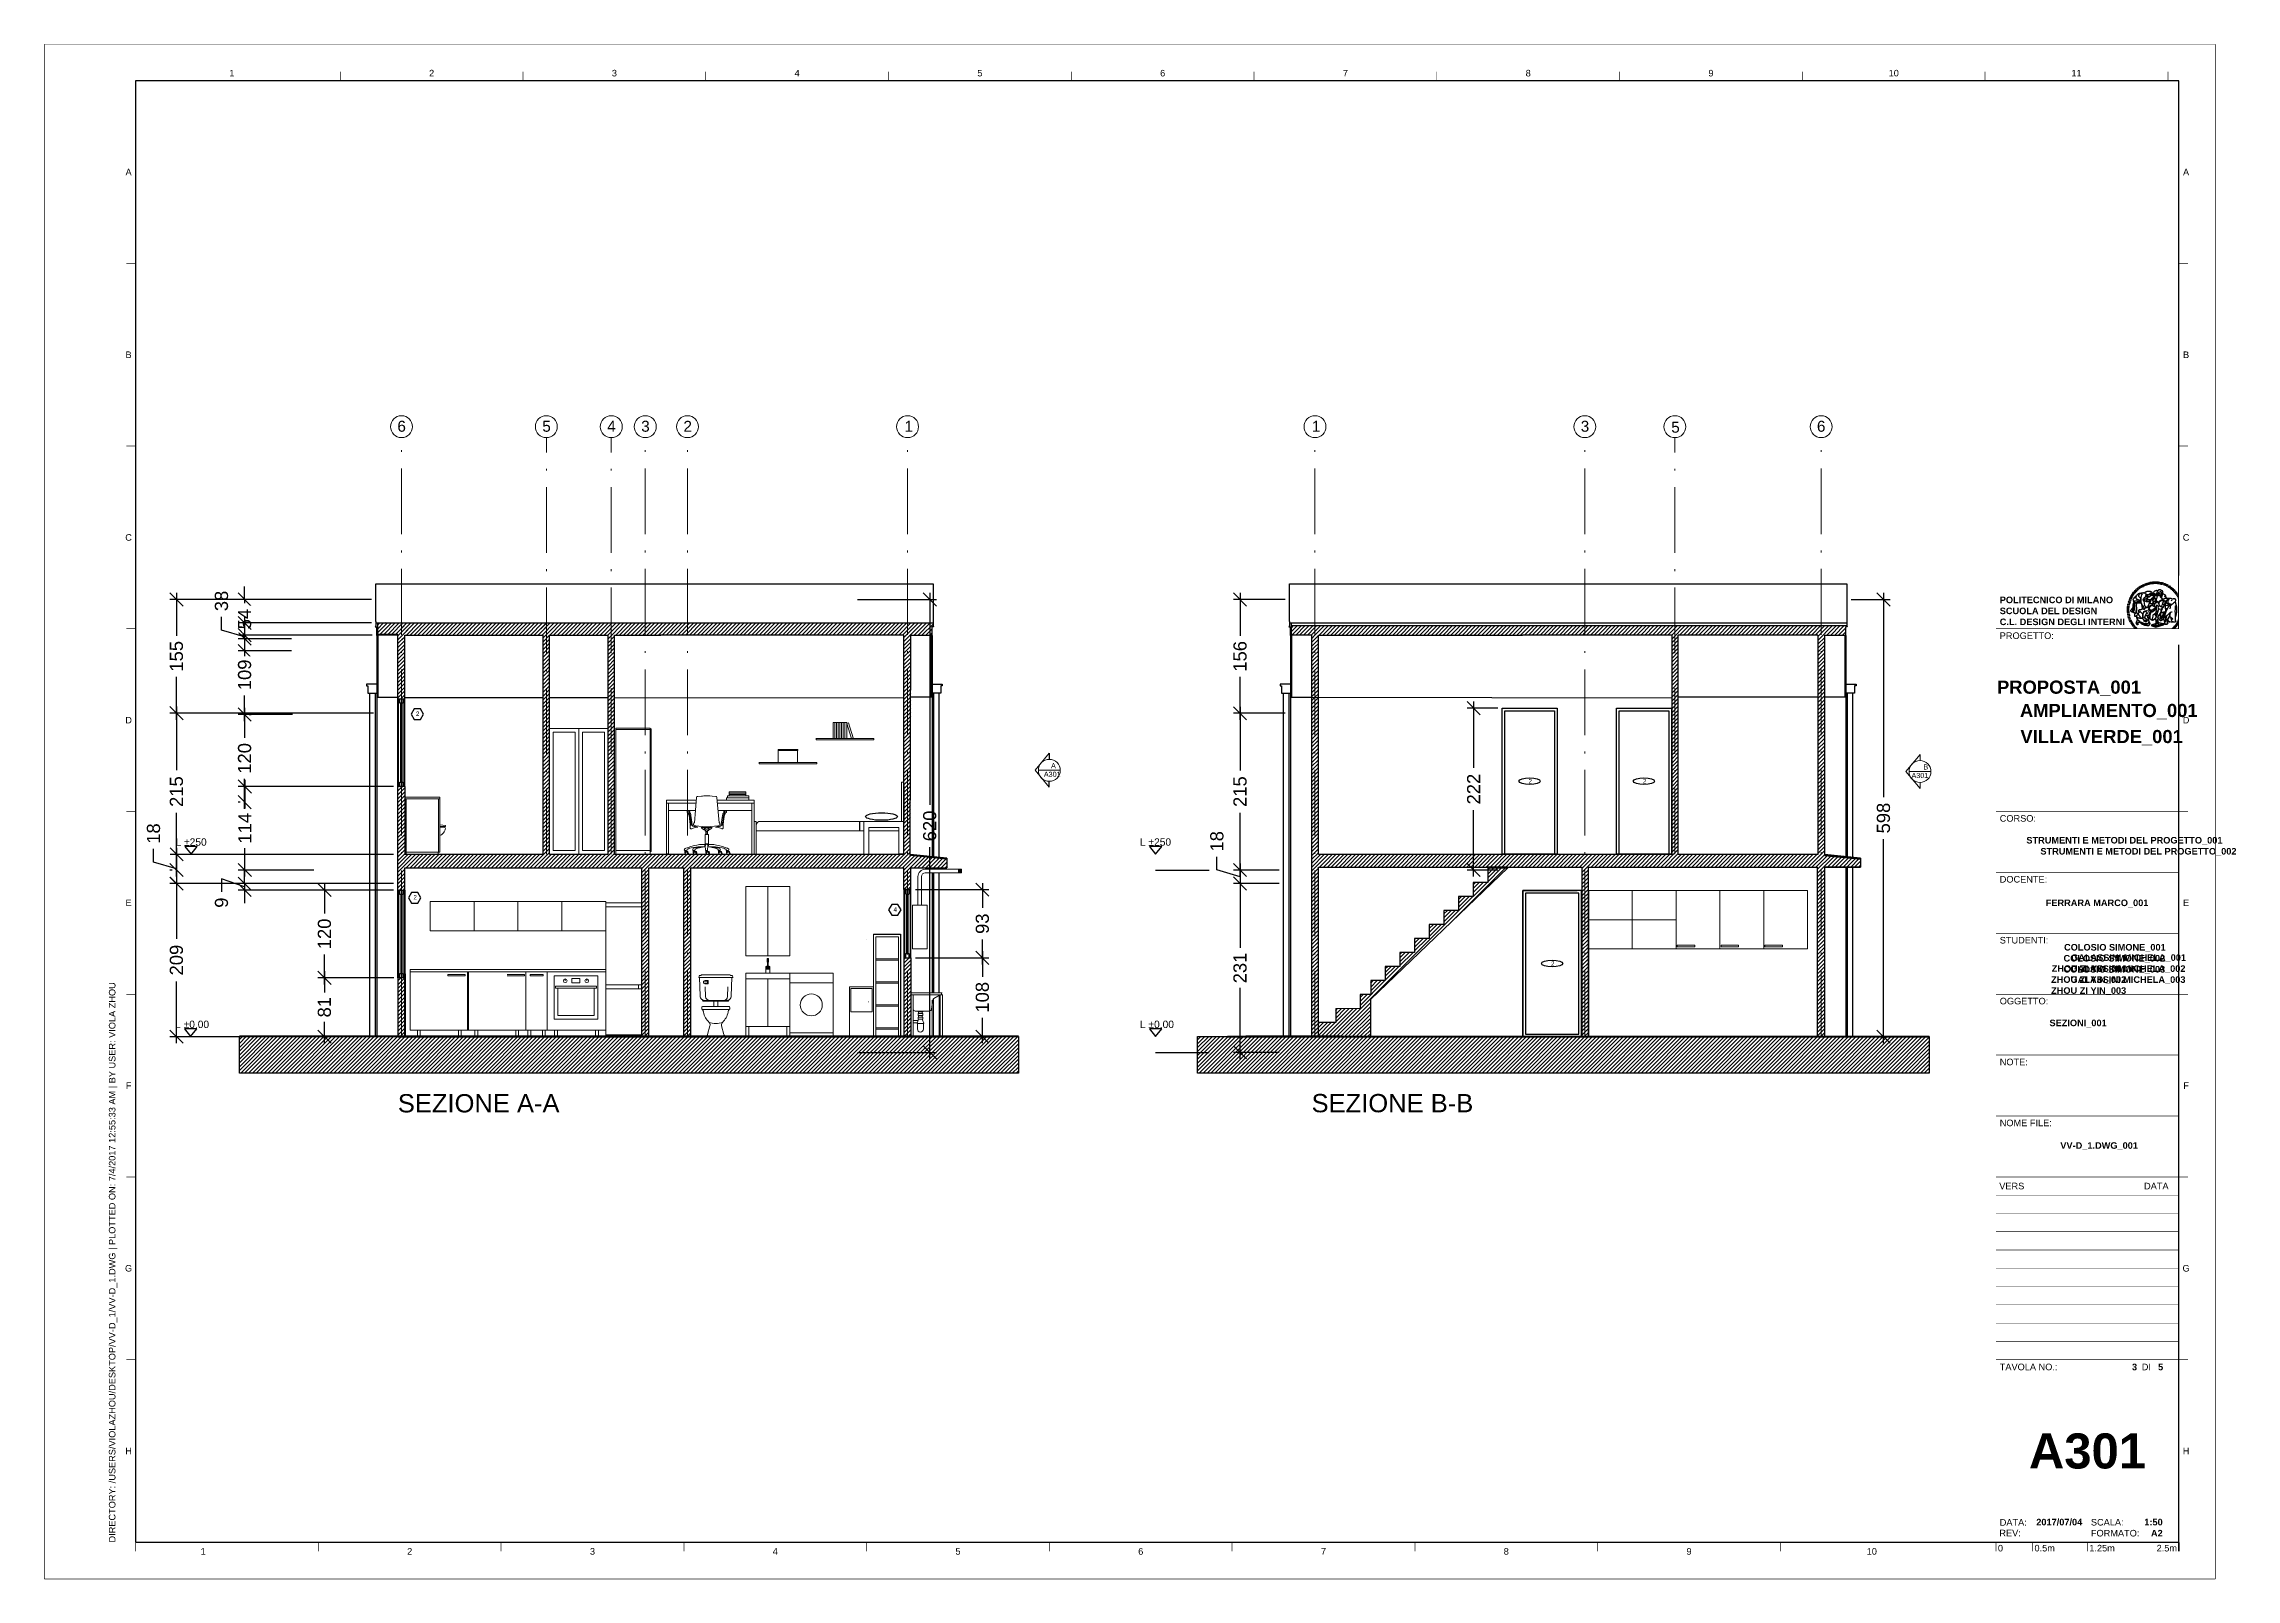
# Paper-space layout 'A301' of a CAD drawing. Header units: millimetres. Extents: x 0 to 600, y 0 to 420.
# The model-space entities are those that its viewports show. They can reach past a viewport. Long polylines and large blocks are cut down to what shows.
import ezdxf
from ezdxf.enums import TextEntityAlignment as Align

# ---------------------------------------------------------------- set-up
doc = ezdxf.new("R2010")
doc.units = ezdxf.units.MM
doc.header["$MEASUREMENT"] = 0
doc.set_wipeout_variables(frame=1)
doc.linetypes.add('ACAD_ISO10W100', pattern=[18, 12, -3, 0, -3])
doc.layers.get('DEFPOINTS').update_dxf_attribs({"color": 210})
doc.layers.add('ARREDI', color=8, linetype='Continuous', lineweight=18)
doc.layers.add('CAMPITURE', color=7, linetype='Continuous', lineweight=25)
for name, color, linetype in [('CORNICE', 7, 'Continuous'), ('G-ANNO-LOGO', 3, 'Continuous'), ('G-ANNO-TEXT', 3, 'Continuous'), ('G-ANNO-TTLB', 3, 'Continuous'), ('INFISSI', 4, 'Continuous'), ('NUMERAZIONE', 30, 'Continuous'), ('quote nuove', 2, 'Continuous'), ('STRUTTURA', 1, 'Continuous')]:
    doc.layers.add(name, color=color, linetype=linetype)
doc.layers.add('G-ANNO-NPLT', color=210, linetype='Continuous', plot=False)
doc.layers.get('CORNICE').off()
doc.styles.add('ARIAL', font='Arial.ttf')
doc.styles.add('ARIAL-BOLD', font='Arial Bold.ttf')
doc.styles.add('E-ARIAL', font='Arial.ttf')
doc.styles.get("Standard").update_dxf_attribs({"font": 'Arial.ttf'})
doc.dimstyles.new('TICK_36', dxfattribs={"dimtxt": 3.6, "dimasz": 3.6, "dimexe": 1.8, "dimexo": 1.2, "dimgap": 1.8, "dimtad": 0, "dimdec": 0, "dimzin": 0, "dimdsep": 46, "dimtxsty": 'ARIAL', "dimblk": 'OBLIQUE', "dimcen": 1.8, "dimdle": 1.8, "dimclrd": 256, "dimclrt": 256, "dimadec": 0, "dimazin": 0, "dimtfac": 1, "dimtdec": 0, "dimtmove": 1, "dimatfit": 3, "dimldrblk": 'OPEN90', "dimfxl": 1, "dimtfill": 1, "dimtolj": 1, "dimtzin": 0, "dimarcsym": 0})
pattern_1 = [(45, (1417.8776, 1769.8616), (-2.6516504, 2.6516504), [])]
pattern_2 = [(45, (1527.054, 1769.8616), (-2.6516504, 2.6516504), [])]
pattern_3 = [(45, (3891.6522, 1548.8444), (-2.6516504, 2.6516504), [])]

psp = doc.layouts.new('A301')

# ---------------------------------------------------------------- texts
at = {"layer": 'G-ANNO-TEXT', "style": 'ARIAL'}
for s, p in [('1', (51.32, 412.13)), ('2', (105.97, 412.13)), ('3', (155.97, 412.13)), ('4', (205.97, 412.13)), ('5', (255.97, 412.13)), ('6', (305.97, 412.13)), ('7', (355.97, 412.13)), ('8', (405.97, 412.13)), ('9', (455.97, 412.13)), ('10', (505.97, 412.13)), ('11', (555.97, 412.13)), ('A', (23.06, 385.06)), ('A', (585.95, 385.06)), ('B', (23.06, 335.06)), ('B', (585.95, 335.06)), ('C', (23.06, 285.06)), ('C', (585.95, 285.06)), ('D', (23.06, 235.06)), ('D', (585.95, 235.06)), ('E', (23.06, 185.06)), ('E', (585.95, 185.06)), ('F', (23.06, 135.06)), ('F', (585.95, 135.06)), ('G', (23.06, 85.06)), ('G', (585.95, 85.06)), ('H', (23.06, 35.06)), ('H', (585.95, 35.06)), ('1', (43.46, 7.57)), ('2', (99.97, 7.57)), ('3', (149.97, 7.57)), ('4', (199.97, 7.57)), ('5', (249.97, 7.57)), ('6', (299.97, 7.57)), ('7', (349.97, 7.57)), ('8', (399.97, 7.57)), ('9', (449.97, 7.57)), ('10', (499.97, 7.57))]:
    psp.add_text(s, height=1.8, dxfattribs=at).set_placement(p, align=Align.MIDDLE_CENTER)
for s, p in [('PROGETTO:', (534.97, 259.08)), ('CORSO:', (534.97, 209.08)), ('DOCENTE:', (534.97, 192.41)), ('STUDENTI:', (534.97, 175.74)), ('OGGETTO:', (534.97, 159.08)), ('NOTE:', (534.97, 142.41)), ('NOME FILE:', (534.97, 125.74)), ('TAVOLA NO.:', (534.97, 58.95))]:
    psp.add_text(s, height=1.8, dxfattribs=at).set_placement(p, align=Align.TOP_LEFT)
for s, p in [('VERS', (534.84, 107.56)), ('DI', (573.83, 58.05)), ('REV:', (534.87, 12.6)), ('DATA:', (534.97, 15.51)), ('SCALA:', (559.91, 15.56)), ('FORMATO:', (559.91, 12.56))]:
    psp.add_text(s, height=1.8, dxfattribs=at).set_placement(p, align=Align.MIDDLE_LEFT)
at = {"layer": 'G-ANNO-TEXT'}
for s, style, p in [('DATA', 'ARIAL', (581.16, 107.56)), ('A2', 'ARIAL-BOLD', (579.55, 12.56))]:
    psp.add_text(s, height=1.8, dxfattribs=dict(at, style=style)).set_placement(p, align=Align.MIDDLE_RIGHT)
at = {"layer": 'G-ANNO-TEXT', "insert": (17.67, 10.01), "char_height": 1.8, "attachment_point": 1, "rotation": 90, "style": 'ARIAL'}
psp.add_mtext_dynamic_manual_height_columns('DIRECTORY: /USERS/VIOLAZHOU/DESKTOP/VV-D_1/VV-D_1.DWG | PLOTTED ON: 7/4/2017 12:55:33 AM | BY USER: VIOLA ZHOU', width=412.209, gutter_width=9, heights=[0], dxfattribs=at)
at = {"layer": 'G-ANNO-TEXT', "style": 'ARIAL-BOLD'}
for tag, p, s, height in [('PROPOSTA_001', (534.22, 242.29), 'PROJECT_TITLE', 3.6), ('AMPLIAMENTO_001', (540.49, 235.91), 'PROJECT_TITLE', 3.6), ('VILLA VERDE_001', (540.62, 228.78), 'PROJECT_TITLE', 3.6), ('ZHOU ZI YIN_001', (549.18, 166.19), 'STUDENT 1', 1.8), ('COLOSIO SIMONE_002', (552.42, 169), 'STUDENT 2', 1.8), ('COLOSIO SIMONE_001', (552.57, 172.01), 'STUDENT 1', 1.8), ('GALASSINI MICHELA_002', (554.35, 166.17), 'STUDENT 2', 1.8), ('GALASSINI MICHELA_001', (554.5, 169.19), 'STUDENT 1', 1.8), ('ZHOU ZI YIN_002', (549.03, 163.17), 'STUDENT 2', 1.8), ('ZHOU ZI YIN_003', (549.03, 160.16), 'STUDENT 3', 1.8), ('COLOSIO SIMONE_003', (552.42, 165.98), 'STUDENT 3', 1.8), ('GALASSINI MICHELA_003', (554.35, 163.16), 'STUDENT 3', 1.8), ('SEZIONI_001', (548.58, 151.3), 'DRAWING_TITLE', 1.8), ('VV-D_1.DWG_001', (551.54, 117.75), 'VV-D_1.dwg', 1.8)]:
    psp.add_attdef(tag, p, s, height=height, dxfattribs=at)
at = {"layer": 'G-ANNO-TEXT', "style": 'ARIAL-BOLD', "flags": 2}
for tag, p, s in [('STRUMENTI E METODI DEL PROGETTO_001', (542.26, 201.3), 'STRUMENTI E METODI'), ('STRUMENTI E METODI DEL PROGETTO_002', (546.1, 198.28), 'DEL PROGETTO'), ('FERRARA MARCO_001', (547.56, 184.17), 'MARCO FERRARA')]:
    psp.add_attdef(tag, p, s, height=1.8, dxfattribs=at)
at = {"layer": 'G-ANNO-TEXT', "style": 'ARIAL-BOLD'}
for tag, text, p in [('3', '000', (572.55, 58.04)), ('1:50', '1:0000', (579.55, 15.59))]:
    psp.add_attdef(tag, text=text, height=1.8, dxfattribs=at).set_placement(p, align=Align.MIDDLE_RIGHT)
for tag, text, p in [('5', '999', (578.29, 58.04)), ('2017/07/04', '2017/05/08', (544.96, 15.59)), ('', 'A', (538.58, 6.15))]:
    psp.add_attdef(tag, text=text, height=1.8, dxfattribs=at).set_placement(p, align=Align.MIDDLE_LEFT)
psp.add_attdef('A301', text='A000', height=9.6, dxfattribs=at).set_placement((558.97, 35.06), align=Align.MIDDLE_CENTER)

msp = doc.modelspace()

# ---------------------------------------------------------------- texts
at = {"layer": 'NUMERAZIONE'}
for s, p in [('L ±250', (2498.6, 3622.8)), ('L ±250', (3817.8, 3622.8)), ('L ±0.00', (2498, 3373.3)), ('L ±0.00', (3817.8, 3373.3))]:
    msp.add_text(s, height=9.99, dxfattribs=at).set_placement(p)
at = {"layer": 'NUMERAZIONE', "ltscale": 0.1, "char_height": 6, "attachment_point": 1}
for s, insert in [('2', (2827.5, 3806.4)), ('2', (4349.3, 3714)), ('2', (4505.8, 3714)), ('2', (2824, 3555.2)), ('4', (3480.7, 3538.6)), ('2', (4380.1, 3464.5))]:
    msp.add_mtext_dynamic_manual_height_columns(s, width=0.582, gutter_width=12.5, heights=[0], dxfattribs=dict(at, insert=insert))
at = {"layer": 'NUMERAZIONE', "lineweight": 0, "char_height": 7, "attachment_point": 3}
for s, insert in [('\\pi7;A301\\P', (3709.2, 3724)), ('\\pi7;A\\P', (3702.7, 3735.8)), ('\\pt7,14;  B\\P\\pi-7,l7,tz;A301', (4896, 3734))]:
    msp.add_mtext_dynamic_manual_height_columns(s, width=18.82, gutter_width=12.5, heights=[0], dxfattribs=dict(at, insert=insert))
at = {"layer": 'quote nuove', "color": 253, "lineweight": 0, "char_height": 15, "attachment_point": 1}
for s, insert in [('6', (2802, 4204.2)), ('5', (3000.2, 4204.2)), ('4', (3089, 4204.2)), ('3', (3135.5, 4204.2)), ('2', (3193.3, 4204.1)), ('1', (3495.8, 4204.2)), ('1', (4053, 4204.2)), ('3', (4420.7, 4204.2)), ('5', (4544.5, 4202.9)), ('6', (4743.8, 4204.2))]:
    msp.add_mtext_dynamic_manual_height_columns(s, width=15.192, gutter_width=12.5, heights=[0], dxfattribs=dict(at, insert=insert))
at = {"layer": 'STRUTTURA', "ltscale": 0.1, "char_height": 25, "attachment_point": 1}
for s, width, insert in [('SEZIONE A-A', 239.765, (2802.6, 3282.8)), ('SEZIONE B-B', 233.496, (4052.5, 3283))]:
    msp.add_mtext_dynamic_manual_height_columns(s, width=width, gutter_width=12.5, heights=[0], dxfattribs=dict(at, insert=insert))

# ---------------------------------------------------------------- blocks, each defined once
blk = doc.blocks.new('logoPolimi')
for p, q in [((-1.41, 1.91), (-1.28, 1.74)), ((-1.32, 1.97), (-1.2, 1.8)), ((-1.22, 2.03), (-1.11, 1.85)), ((-1.13, 2.09), (-1.03, 1.9)), ((-1.03, 2.14), (-0.94, 1.95)), ((-0.93, 2.18), (-0.84, 1.99)), ((-0.83, 2.22), (-0.75, 2.03)), ((-0.72, 2.26), (-0.66, 2.06)), ((-0.61, 2.29), (-0.56, 2.09)), ((-0.51, 2.32), (-0.46, 2.11)), ((-0.4, 2.34), (-0.36, 2.13)), ((-0.29, 2.35), (-0.26, 2.14)), ((-0.18, 2.36), (-0.16, 2.15)), ((-0.07, 2.37), (-0.06, 2.16)), ((0.04, 2.37), (0.04, 2.16)), ((0.15, 2.36), (0.14, 2.16)), ((0.26, 2.36), (0.24, 2.15)), ((0.37, 2.34), (0.34, 2.13)), ((0.48, 2.32), (0.44, 2.12)), ((0.59, 2.3), (0.54, 2.09)), ((0.69, 2.27), (0.63, 2.07)), ((0.8, 2.23), (0.73, 2.03)), ((0.9, 2.19), (0.82, 2)), ((1, 2.15), (0.91, 1.96)), ((1.1, 2.1), (1, 1.91)), ((1.2, 2.04), (1.09, 1.86)), ((1.29, 1.99), (1.18, 1.81)), ((1.38, 1.92), (1.26, 1.75)), ((1.47, 1.86), (1.34, 1.69)), ((-2.37, 0.12), (-2.16, 0.11)), ((-2.37, 0.01), (-2.16, 0.01)), ((-2.36, 0.23), (-2.15, 0.21)), ((-2.35, 0.34), (-2.14, 0.31)), ((-2.33, 0.45), (-2.12, 0.41)), ((-2.3, 0.55), (-2.1, 0.51)), ((-2.28, 0.66), (-2.07, 0.6)), ((-2.24, 0.77), (-2.04, 0.7)), ((-2.2, 0.87), (-2.01, 0.79)), ((-2.16, 0.97), (-1.97, 0.89)), ((-2.11, 1.07), (-1.93, 0.98)), ((-2.06, 1.17), (-1.88, 1.07)), ((-2.01, 1.26), (-1.83, 1.15)), ((-1.94, 1.36), (-1.77, 1.24)), ((-1.88, 1.45), (-1.71, 1.32)), ((-1.84, 0.03), (-1.82, 0.35)), ((-1.81, 1.53), (-1.65, 1.4)), ((-1.74, 1.61), (-1.58, 1.47)), ((-1.73, 0.59), (-1.73, 0.59)), ((-1.73, 0.59), (-1.73, 0.59)), ((-1.66, 1.69), (-1.51, 1.54)), ((-1.65, 0.57), (-1.65, 0.57)), ((-1.59, 1.12), (-1.59, 1.12)), ((-1.58, 1.77), (-1.44, 1.61)), ((-1.51, 0.55), (-1.51, 0.55)), ((-1.51, 0.55), (-1.51, 0.55)), ((-1.49, 1.84), (-1.36, 1.68)), ((-1.31, 0.79), (-1.21, 0.75)), ((-1.21, 0.75), (-1.31, 0.79)), ((-1.21, 0.75), (-1.31, 0.79)), ((-1.21, 0.75), (-1.21, 0.75)), ((-1.21, 0.75), (-1.21, 0.75)), ((-1.19, 0.76), (-1.19, 0.76)), ((-1.19, 0.76), (-1.19, 0.76)), ((-1.17, 0.99), (-1.18, 0.99)), ((-1.18, 0.99), (-1.17, 0.99)), ((-1.16, 0.57), (-1.16, 0.57)), ((-1.16, 0.57), (-1.16, 0.57)), ((-1.1, 0.01), (-0.99, 0.06)), ((-0.99, 0.06), (-1.1, 0.01)), ((-0.99, 0.06), (-1.1, 0.01)), ((-0.99, 0.06), (-0.99, 0.06)), ((-0.99, 0.06), (-0.99, 0.06)), ((-0.97, 0.79), (-0.98, 0.79)), ((-0.89, 0.84), (-0.97, 0.79)), ((-0.97, 0.79), (-0.89, 0.84)), ((-0.96, 1.41), (-0.96, 1.41)), ((-0.96, 1.41), (-0.96, 1.41)), ((-0.89, 0.84), (-0.82, 0.87)), ((-0.82, 0.87), (-0.89, 0.84)), ((-0.89, 0.84), (-0.82, 0.87)), ((-0.88, 0.83), (-0.89, 0.84)), ((-0.85, 1.39), (-0.85, 1.39)), ((-0.85, 1.39), (-0.85, 1.39)), ((-0.84, 0.14), (-0.84, 0.14)), ((-0.77, 1.08), (-0.78, 1.08)), ((-0.78, 1.08), (-0.77, 1.08)), ((-0.61, 1.12), (-0.77, 1.08)), ((-0.77, 1.08), (-0.61, 1.12)), ((-0.77, 1.08), (-0.61, 1.12)), ((-0.75, 1.3), (-0.76, 1.29)), ((-0.76, 1.29), (-0.75, 1.3)), ((-0.65, 0.99), (-0.7, 0.96)), ((-0.69, 0.18), (-0.68, 0.18)), ((-0.66, 0.93), (-0.66, 0.93)), ((-0.66, 0.93), (-0.64, 0.93)), ((-0.66, 0.93), (-0.66, 0.93)), ((-0.66, 0.93), (-0.66, 0.93)), ((-0.63, 1.01), (-0.63, 1.01)), ((-0.63, 1.01), (-0.62, 1.01)), ((-0.63, 0.66), (-0.63, 0.66)), ((-0.6, 1.12), (-0.61, 1.12)), ((-0.61, 1.12), (-0.6, 1.12)), ((-0.61, 1.12), (-0.6, 1.12)), ((-0.61, 0.86), (-0.57, 0.85)), ((-0.57, 0.85), (-0.61, 0.86)), ((-0.61, 0.86), (-0.57, 0.85)), ((-0.53, 1.08), (-0.6, 1.12)), ((-0.6, 1.12), (-0.6, 1.11)), ((-0.6, 1.12), (-0.53, 1.08)), ((-0.57, 0.8), (-0.59, 0.8)), ((-0.57, 0.85), (-0.53, 0.84)), ((-0.57, 0.85), (-0.57, 0.85)), ((-0.57, 0.85), (-0.57, 0.85)), ((-0.57, 0.85), (-0.53, 0.84)), ((-0.56, 0.29), (-0.49, 0.48)), ((-0.56, 0.14), (-0.56, 0.29)), ((-0.5, 0.11), (-0.56, 0.14)), ((-0.53, 0.84), (-0.51, 0.84)), ((-0.53, 0.84), (-0.51, 0.84)), ((-0.53, 0.84), (-0.53, 0.84)), ((-0.51, 0.11), (-0.51, 0.11)), ((-0.51, 0.11), (-0.51, 0.11)), ((-0.34, 0.33), (-0.5, 0.11)), ((-0.49, 0.48), (-0.41, 0.55)), ((-0.42, 0.8), (-0.47, 0.79)), ((-0.42, 0.8), (-0.47, 0.79)), ((-0.47, 0.79), (-0.45, 0.76)), ((-0.47, 0.79), (-0.45, 0.76)), ((-0.45, 1.14), (-0.42, 1.11)), ((-0.42, 1.26), (-0.36, 1.22)), ((-0.41, 0.55), (-0.34, 0.49)), ((-0.4, 1.37), (-0.38, 1.38)), ((-0.39, 1.37), (-0.4, 1.37)), ((-0.35, 1.33), (-0.4, 1.37)), ((-0.39, 1.24), (-0.4, 1.23)), ((-0.38, 1.14), (-0.38, 1.14)), ((-0.34, 0.49), (-0.09, 0.48)), ((-0.16, 0.32), (-0.34, 0.33)), ((-0.14, 0.32), (-0.31, 0.34)), ((-0.28, 1.3), (-0.29, 1.3)), ((-0.28, 1.3), (-0.28, 1.3)), ((-0.16, 1.24), (-0.16, 1.25)), ((-0.16, 1.25), (-0.16, 1.25)), ((-0.16, 0.49), (-0.14, 0.64)), ((-0.06, 0.27), (-0.16, 0.32)), ((-0.1, 0.88), (-0.09, 0.87)), ((-0.08, 1.37), (-0.08, 1.38)), ((-0.08, 1.23), (-0.05, 1.21)), ((-0.05, 1.21), (-0.08, 1.23)), ((-0.08, 1.23), (-0.05, 1.21)), ((-0.03, 0.26), (-0.06, 0.27)), ((-0.05, 1.21), (-0.04, 1.21)), ((-0.04, 1.21), (-0.05, 1.21)), ((-0.04, 1.21), (-0.04, 1.21)), ((-0.04, 1.21), (-0.04, 1.21)), ((-0.04, 0.48), (-0.03, 0.26)), ((0.03, 1.15), (0.03, 1.15)), ((0.03, 0.66), (0.03, 0.67)), ((0.07, 0.58), (0.07, 0.57)), ((0.1, 1.18), (0.1, 1.18)), ((0.1, 0.84), (0.1, 0.84)), ((0.13, 1.32), (0.17, 1.19)), ((0.14, 0.71), (0.34, 0.65)), ((0.31, 0.56), (0.17, 0.63)), ((0.27, 1.61), (0.27, 1.61)), ((0.27, 1.61), (0.27, 1.61)), ((0.27, 1.61), (0.27, 1.61)), ((0.29, 1.29), (0.29, 1.29)), ((0.29, 1.29), (0.29, 1.29)), ((0.29, 1.29), (0.29, 1.29)), ((0.29, 1.29), (0.29, 1.29)), ((0.33, 0.49), (0.34, 0.49)), ((0.33, 0.03), (0.35, 0.03)), ((0.33, 0.03), (0.35, 0.03)), ((0.34, 0.65), (0.34, 0.64)), ((0.35, 0.03), (0.57, 0.06)), ((0.35, 0.03), (0.57, 0.06)), ((0.35, 0.03), (0.35, 0.03)), ((0.35, 0.03), (0.35, 0.03)), ((0.38, 1.36), (0.37, 1.35)), ((0.38, 0.34), (0.37, 0.34)), ((0.38, 0.34), (0.38, 0.34)), ((0.43, 0.67), (0.39, 0.64)), ((0.49, 1.05), (0.51, 1.13)), ((0.51, 1.13), (0.49, 1.05)), ((0.49, 1.05), (0.51, 1.13)), ((0.51, 1.31), (0.5, 1.29)), ((0.51, 1.13), (0.52, 1.23)), ((0.52, 1.23), (0.51, 1.23)), ((0.51, 1.23), (0.52, 1.23)), ((0.52, 1.23), (0.51, 1.13)), ((0.51, 1.13), (0.52, 1.23)), ((0.52, 1.24), (0.6, 1.37)), ((0.52, 1.23), (0.6, 1.36)), ((0.6, 1.36), (0.52, 1.23)), ((0.52, 1.23), (0.52, 1.23)), ((0.52, 1.23), (0.52, 1.24)), ((0.52, 1.23), (0.52, 1.23)), ((0.55, 1.07), (0.53, 1.06)), ((0.53, 1.04), (0.53, 1.06)), ((0.53, 1.05), (0.53, 1.04)), ((0.54, 0.3), (0.63, 0.32)), ((0.54, -0.08), (0.61, 0.06)), ((0.61, 0.06), (0.54, -0.08)), ((0.54, -0.08), (0.61, 0.06)), ((0.56, 0.19), (0.59, 0.21)), ((0.57, 1.07), (0.57, 1.07)), ((0.57, 1.07), (0.57, 1.07)), ((0.57, 1.07), (0.57, 1.07)), ((0.57, 1.07), (0.57, 1.07)), ((0.57, 1.07), (0.57, 1.07)), ((0.57, 1.07), (0.57, 1.07)), ((0.57, 1.07), (0.57, 1.07)), ((0.58, 0.3), (0.59, 0.29)), ((0.59, 0.78), (0.59, 0.79)), ((0.59, 0.79), (0.59, 0.79)), ((0.59, 0.79), (0.59, 0.79)), ((0.59, 0.79), (0.59, 0.78)), ((0.61, 0.06), (0.6, 0.07)), ((0.6, 0.07), (0.61, 0.06)), ((0.61, 0.06), (0.61, 0.07)), ((0.62, 0.21), (0.65, 0.22)), ((0.64, 1.37), (0.65, 1.37)), ((0.69, 0.86), (0.68, 0.86)), ((0.68, 0.86), (0.69, 0.86)), ((0.68, 0.76), (0.68, 0.76)), ((0.76, 0.26), (0.76, 0.26)), ((0.82, 0.35), (0.84, 0.36)), ((0.82, 0.35), (0.82, 0.35)), ((0.84, 0.36), (0.84, 0.37)), ((0.85, 0.34), (1.05, 0.35)), ((0.93, 1.05), (0.93, 1.05)), ((0.93, 1.05), (0.93, 1.05)), ((0.93, 1.05), (0.93, 1.04)), ((0.93, 1.05), (0.93, 1.05)), ((0.97, 0.66), (0.96, 0.66)), ((1.01, 0.97), (0.98, 0.96)), ((1.17, 0.96), (1.17, 0.95)), ((1.17, 0.95), (1.17, 0.95)), ((1.34, 0.37), (1.26, 0.04)), ((1.27, 0.37), (1.27, 0.38)), ((1.28, 0.95), (1.28, 0.95)), ((1.37, 0.73), (1.46, 0.81)), ((1.41, 0.4), (1.41, 0.41)), ((1.56, 1.79), (1.42, 1.63)), ((1.64, 1.71), (1.49, 1.56)), ((1.49, 0.9), (1.57, 0.92)), ((1.72, 1.63), (1.56, 1.49)), ((1.67, 0.6), (1.57, 0.53)), ((1.79, 1.55), (1.63, 1.41)), ((1.86, 1.47), (1.7, 1.34)), ((1.93, 1.38), (1.76, 1.26)), ((1.99, 1.29), (1.81, 1.17)), ((2.05, 1.19), (1.87, 1.09)), ((2.1, 1.1), (1.92, 1)), ((2.15, 1), (1.96, 0.91)), ((2.19, 0.9), (2, 0.82)), ((2.23, 0.79), (2.04, 0.72)), ((2.27, 0.69), (2.07, 0.63)), ((2.3, 0.58), (2.09, 0.53)), ((2.32, 0.47), (2.12, 0.43)), ((2.34, 0.37), (2.13, 0.33)), ((2.36, 0.26), (2.15, 0.23)), ((2.37, 0.15), (2.16, 0.13)), ((2.37, 0.04), (2.16, 0.03)), ((-2.37, -0.1), (-2.16, -0.09)), ((-2.36, -0.21), (-2.15, -0.19)), ((-2.35, -0.32), (-2.14, -0.29)), ((-2.33, -0.43), (-2.12, -0.39)), ((-2.31, -0.54), (-2.1, -0.49)), ((-2.28, -0.65), (-2.08, -0.59)), ((-2.25, -0.75), (-2.05, -0.69)), ((-2.21, -0.86), (-2.02, -0.78)), ((-2.17, -0.96), (-1.98, -0.87)), ((-2.12, -1.06), (-1.93, -0.96)), ((-2.07, -1.16), (-1.89, -1.05)), ((-2.04, -0.15), (-1.97, -0.2)), ((-2.01, -1.25), (-1.84, -1.14)), ((-1.95, -1.34), (-1.78, -1.22)), ((-1.89, -1.43), (-1.72, -1.31)), ((-1.82, -1.52), (-1.66, -1.38)), ((-1.75, -1.6), (-1.59, -1.46)), ((-1.67, -1.68), (-1.52, -1.53)), ((-1.58, -0.12), (-1.6, -0.18)), ((-1.6, -0.18), (-1.58, -0.28)), ((-1.57, -0.54), (-1.59, -0.54)), ((-1.59, -0.54), (-1.59, -0.54)), ((-1.59, -1.76), (-1.45, -1.6)), ((-1.56, -0.32), (-1.56, -0.31)), ((-1.56, -0.31), (-1.56, -0.31)), ((-1.53, -0.65), (-1.53, -0.65)), ((-1.53, -0.65), (-1.53, -0.65)), ((-1.51, -1.83), (-1.37, -1.67)), ((-1.48, -0.86), (-1.48, -0.85)), ((-1.42, -0.37), (-1.42, -0.37)), ((-1.42, -1.9), (-1.29, -1.73)), ((-1.38, -0.46), (-1.38, -0.46)), ((-1.33, -1.96), (-1.21, -1.79)), ((-1.31, -0.24), (-1.31, -0.23)), ((-1.31, -0.23), (-1.31, -0.24)), ((-1.24, -2.02), (-1.13, -1.84)), ((-1.23, -0.19), (-1.23, -0.19)), ((-1.23, -0.19), (-1.23, -0.19)), ((-1.23, -0.19), (-1.23, -0.19)), ((-1.23, -0.19), (-1.23, -0.19)), ((-1.01, -0.39), (-1.02, -0.39)), ((-1.02, -0.39), (-1.01, -0.39)), ((-1.02, -0.7), (-1.02, -0.7)), ((-1.02, -0.7), (-1.02, -0.7)), ((-1.02, -0.7), (-1.02, -0.7)), ((-0.79, -0.51), (-0.83, -0.58)), ((-0.83, -0.58), (-0.79, -0.51)), ((-0.83, -0.58), (-0.79, -0.51)), ((-0.78, -1.05), (-0.83, -0.94)), ((-0.83, -0.94), (-0.78, -1.05)), ((-0.83, -0.94), (-0.83, -0.94)), ((-0.83, -0.94), (-0.78, -1.05)), ((-0.82, -1.23), (-0.82, -1.23)), ((-0.82, -1.23), (-0.77, -1.23)), ((-0.77, -1.23), (-0.82, -1.23)), ((-0.82, -1.23), (-0.82, -1.23)), ((-0.77, -1.23), (-0.82, -1.23)), ((-0.75, -0.96), (-0.8, -0.89)), ((-0.8, -0.89), (-0.79, -0.92)), ((-0.79, -0.92), (-0.8, -0.89)), ((-0.8, -0.89), (-0.75, -0.96)), ((-0.79, -0.92), (-0.8, -0.89)), ((-0.8, -0.89), (-0.8, -0.89)), ((-0.8, -0.89), (-0.75, -0.96)), ((-0.79, -0.92), (-0.78, -0.95)), ((-0.78, -0.95), (-0.79, -0.92)), ((-0.78, -0.95), (-0.79, -0.92)), ((-0.77, -0.49), (-0.78, -0.48)), ((-0.78, -0.48), (-0.77, -0.49)), ((-0.78, -0.95), (-0.76, -1)), ((-0.76, -1), (-0.78, -0.95)), ((-0.76, -1), (-0.78, -0.95)), ((-0.71, -0.89), (-0.75, -0.87)), ((-0.75, -0.87), (-0.71, -0.89)), ((-0.75, -0.87), (-0.71, -0.89)), ((-0.72, -1.01), (-0.75, -0.96)), ((-0.75, -0.96), (-0.72, -1.01)), ((-0.75, -0.96), (-0.72, -1.01)), ((-0.64, -0.93), (-0.71, -0.89)), ((-0.71, -0.89), (-0.64, -0.93)), ((-0.71, -0.89), (-0.64, -0.93)), ((-0.66, -0.53), (-0.66, -0.53)), ((-0.66, -0.53), (-0.66, -0.53)), ((-0.66, -0.53), (-0.66, -0.53)), ((-0.39, -0.81), (-0.51, -0.69)), ((-0.51, -1.04), (-0.5, -1.04)), ((-0.48, -0.42), (-0.48, -0.42)), ((-0.48, -0.42), (-0.48, -0.42)), ((-0.48, -0.42), (-0.48, -0.42)), ((-0.41, -0.51), (-0.41, -0.51)), ((-0.38, -0.05), (-0.39, -0.12)), ((-0.39, -0.12), (-0.37, -0.1)), ((-0.35, -0.14), (-0.37, -0.08)), ((-0.37, -0.09), (-0.37, -0.09)), ((-0.33, -0.12), (-0.35, -0.14)), ((-0.32, -0.14), (-0.35, -0.14)), ((-0.35, -0.18), (-0.34, -0.22)), ((-0.34, -0.08), (-0.29, -0.16)), ((-0.34, -0.22), (-0.34, -0.22)), ((-0.27, -0.17), (-0.32, -0.14)), ((-0.25, -0.91), (-0.26, -0.9)), ((-0.26, -1.29), (0.1, -1.2)), ((0.1, -1.2), (-0.26, -1.29)), ((0.08, -1.4), (-0.26, -1.29)), ((-0.26, -1.29), (0.08, -1.4)), ((-0.26, -1.38), (-0.26, -1.29)), ((-0.26, -1.29), (-0.26, -1.29)), ((-0.26, -1.29), (-0.26, -1.38)), ((-0.26, -1.29), (0.08, -1.4)), ((-0.26, -1.29), (-0.26, -1.29)), ((0.08, -1.49), (-0.26, -1.38)), ((-0.26, -1.38), (0.09, -1.49)), ((-0.14, -0.15), (-0.16, -0.13)), ((-0.11, -0.04), (-0.12, -0.05)), ((-0.04, -0.41), (-0.01, -0.44)), ((-0.01, -0.44), (-0.04, -0.41)), ((-0.04, -0.41), (-0.01, -0.44)), ((0.07, -0.84), (0.07, -0.84)), ((0.07, -0.84), (0.07, -0.84)), ((0.1, -1.2), (0.08, -1.32)), ((0.08, -1.32), (0.13, -1.2)), ((0.08, -1.4), (0.72, -1.22)), ((0.72, -1.22), (0.08, -1.4)), ((0.08, -1.4), (0.72, -1.22)), ((0.72, -1.31), (0.08, -1.49)), ((0.08, -1.44), (0.08, -1.4)), ((0.08, -1.4), (0.08, -1.44)), ((0.08, -1.4), (0.08, -1.49)), ((0.08, -1.49), (0.08, -1.44)), ((0.08, -1.44), (0.08, -1.44)), ((0.08, -1.44), (0.08, -1.45)), ((0.08, -1.45), (0.08, -1.46)), ((0.08, -1.46), (0.08, -1.49)), ((0.1, -1.01), (0.09, -0.86)), ((0.1, -1.01), (0.09, -0.86)), ((0.09, -1.49), (0.72, -1.31)), ((0.1, -1.2), (0.12, -1.04)), ((0.12, -1.04), (0.1, -1.2)), ((0.13, -1.2), (0.1, -1.2)), ((0.1, -1.2), (0.13, -1.2)), ((0.13, -1.2), (0.1, -1.2)), ((0.1, -1.2), (0.1, -1.2)), ((0.11, -0.44), (0.11, -0.44)), ((0.11, -0.44), (0.11, -0.44)), ((0.12, -0.21), (0.12, -0.21)), ((0.12, -0.21), (0.12, -0.21)), ((0.12, -0.21), (0.12, -0.21)), ((0.12, -0.21), (0.12, -0.21)), ((0.12, -0.21), (0.12, -0.21)), ((0.12, -0.21), (0.12, -0.21)), ((0.12, -0.21), (0.12, -0.21)), ((0.12, -0.21), (0.12, -0.21)), ((0.12, -0.21), (0.12, -0.21)), ((0.12, -0.21), (0.12, -0.21)), ((0.12, -0.21), (0.12, -0.21)), ((0.12, -0.21), (0.12, -0.21)), ((0.12, -0.21), (0.12, -0.21)), ((0.12, -0.56), (0.14, -0.53)), ((0.14, -0.53), (0.12, -0.56)), ((0.12, -0.56), (0.14, -0.53)), ((0.12, -1.04), (0.12, -1.04)), ((0.12, -1.04), (0.12, -1.04)), ((0.12, -1.04), (0.12, -1.04)), ((0.21, -0.99), (0.13, -1.2)), ((0.13, -1.2), (0.21, -0.99)), ((0.36, -1.14), (0.13, -1.2)), ((0.13, -1.2), (0.26, -1.17)), ((0.14, -0.53), (0.16, -0.49)), ((0.16, -0.49), (0.14, -0.53)), ((0.14, -0.53), (0.16, -0.49)), ((0.16, -0.49), (0.16, -0.49)), ((0.16, -0.49), (0.16, -0.49)), ((0.28, -1.19), (0.21, -0.99)), ((0.21, -0.99), (0.31, -1.27)), ((0.24, -0.17), (0.24, -0.16)), ((0.24, -0.16), (0.24, -0.17)), ((0.25, -0.84), (0.25, -0.88)), ((0.25, -0.88), (0.25, -0.84)), ((0.25, -0.88), (0.25, -0.84)), ((0.25, -0.88), (0.29, -1.17)), ((0.26, -0.88), (0.25, -0.88)), ((0.31, -1.27), (0.25, -0.88)), ((0.26, -1.17), (0.28, -1.16)), ((0.28, -1.16), (0.36, -1.14)), ((0.29, -1.17), (0.28, -1.19)), ((0.36, -1.14), (0.72, -1.22)), ((0.72, -1.22), (0.36, -1.14)), ((0.49, -0.31), (0.49, -0.31)), ((0.49, -0.31), (0.49, -0.31)), ((0.5, -0.27), (0.5, -0.27)), ((0.51, -0.27), (0.51, -0.27)), ((0.72, -0.81), (0.75, -0.89)), ((0.72, -1.22), (0.72, -1.31)), ((0.72, -1.31), (0.72, -1.22)), ((0.74, -0.23), (0.74, -0.23)), ((0.74, -0.23), (0.75, -0.24)), ((0.75, -0.23), (0.75, -0.23)), ((0.86, -0.25), (0.82, -0.34)), ((0.87, -0.22), (0.86, -0.23)), ((0.87, -0.22), (0.86, -0.25)), ((0.96, -0.58), (0.96, -0.57)), ((1.05, -1.05), (1.04, -1.05)), ((1.28, -2), (1.17, -1.82)), ((1.37, -1.93), (1.25, -1.76)), ((1.31, -0.27), (1.3, -0.26)), ((1.3, -0.26), (1.3, -0.26)), ((1.3, -0.26), (1.3, -0.26)), ((1.3, -0.26), (1.31, -0.27)), ((1.3, -0.26), (1.3, -0.26)), ((1.46, -1.87), (1.33, -1.7)), ((1.54, -1.8), (1.41, -1.64)), ((1.63, -1.72), (1.48, -1.57)), ((1.71, -1.65), (1.55, -1.5)), ((1.78, -1.57), (1.62, -1.43)), ((1.85, -1.48), (1.69, -1.35)), ((1.92, -1.39), (1.75, -1.27)), ((1.98, -1.3), (1.81, -1.19)), ((2.04, -1.21), (1.86, -1.1)), ((2.09, -1.11), (1.91, -1.01)), ((2.14, -1.01), (1.95, -0.92)), ((2.19, -0.91), (1.99, -0.83)), ((2.23, -0.81), (2.03, -0.74)), ((2.26, -0.7), (2.06, -0.64)), ((2.29, -0.6), (2.09, -0.55)), ((2.32, -0.49), (2.11, -0.45)), ((2.34, -0.38), (2.13, -0.35)), ((2.35, -0.27), (2.15, -0.25)), ((2.37, -0.08), (2.16, -0.07)), ((2.36, -0.16), (2.16, -0.15)), ((-1.14, -2.08), (-1.04, -1.89)), ((-1.04, -2.13), (-0.95, -1.94)), ((-0.94, -2.18), (-0.86, -1.98)), ((-0.84, -2.22), (-0.77, -2.02)), ((-0.74, -2.25), (-0.67, -2.05)), ((-0.63, -2.29), (-0.57, -2.08)), ((-0.52, -2.31), (-0.48, -2.11)), ((-0.42, -2.33), (-0.38, -2.13)), ((-0.31, -2.35), (-0.28, -2.14)), ((-0.2, -2.36), (-0.18, -2.15)), ((-0.09, -2.37), (-0.08, -2.16)), ((0.03, -2.37), (0.02, -2.16)), ((0.14, -2.37), (0.12, -2.16)), ((0.25, -2.36), (0.22, -2.15)), ((0.35, -2.34), (0.32, -2.14)), ((0.46, -2.32), (0.42, -2.12)), ((0.57, -2.3), (0.52, -2.1)), ((0.68, -2.27), (0.62, -2.07)), ((0.78, -2.24), (0.71, -2.04)), ((0.89, -2.2), (0.81, -2)), ((0.99, -2.15), (0.9, -1.96)), ((1.09, -2.11), (0.99, -1.92)), ((1.19, -2.05), (1.08, -1.87))]:
    blk.add_line(p, q)
for points in [[(-1.9, 0.12), (-1.94, 0.02), (-2.05, -0.09), (-2.05, -0.09)], [(-1.86, 0.38), (-1.86, 0.38), (-1.87, 0.19), (-1.9, 0.12)], [(-1.76, 0.6), (-1.76, 0.6), (-1.84, 0.57), (-1.86, 0.38)], [(-1.86, -0.04), (-1.84, 0.02), (-1.84, 0.03), (-1.84, 0.03)], [(-1.82, 0.78), (-1.83, 0.8), (-1.85, 0.86), (-1.83, 0.88)], [(-1.82, 0.78), (-1.83, 0.8), (-1.85, 0.86), (-1.83, 0.88)], [(-1.83, 0.88), (-1.81, 0.9), (-1.76, 0.96), (-1.76, 0.96)], [(-1.83, 0.88), (-1.81, 0.9), (-1.76, 0.96), (-1.76, 0.96)], [(-1.76, 0.6), (-1.83, 0.7), (-1.78, 0.74), (-1.78, 0.74)], [(-1.78, 0.74), (-1.79, 0.74), (-1.83, 0.7), (-1.76, 0.6)], [(-1.78, 0.74), (-1.8, 0.76), (-1.81, 0.78), (-1.82, 0.78)], [(-1.78, 0.74), (-1.8, 0.76), (-1.81, 0.78), (-1.82, 0.78)], [(-1.82, 0.35), (-1.81, 0.5), (-1.73, 0.59), (-1.73, 0.59)], [(-1.82, -0.19), (-1.73, -0.07), (-1.75, 0.14), (-1.75, 0.3)], [(-1.75, 0.33), (-1.75, 0.17), (-1.73, -0.05), (-1.8, -0.17)], [(-1.78, 0.74), (-1.75, 0.72), (-1.72, 0.69), (-1.68, 0.7)], [(-1.68, 0.7), (-1.72, 0.69), (-1.75, 0.72), (-1.78, 0.74)], [(-1.68, 0.7), (-1.72, 0.69), (-1.75, 0.72), (-1.78, 0.74)], [(-1.78, 0.74), (-1.78, 0.74), (-1.78, 0.74), (-1.78, 0.74)], [(-1.76, 0.96), (-1.68, 1.1), (-1.59, 1.12), (-1.59, 1.12)], [(-1.76, 0.96), (-1.68, 1.1), (-1.6, 1.12), (-1.6, 1.12)], [(-1.73, 0.59), (-1.74, 0.59), (-1.75, 0.6), (-1.76, 0.6)], [(-1.73, 0.59), (-1.74, 0.59), (-1.75, 0.6), (-1.76, 0.6)], [(-1.75, 0.3), (-1.76, 0.47), (-1.65, 0.57), (-1.65, 0.57)], [(-1.65, 0.57), (-1.65, 0.57), (-1.76, 0.5), (-1.75, 0.33)], [(-1.65, 0.57), (-1.68, 0.58), (-1.7, 0.58), (-1.73, 0.59)], [(-1.65, 0.57), (-1.68, 0.58), (-1.7, 0.58), (-1.73, 0.59)], [(-1.5, 0.71), (-1.53, 0.74), (-1.61, 0.71), (-1.68, 0.7)], [(-1.68, 0.7), (-1.61, 0.71), (-1.53, 0.73), (-1.5, 0.71)], [(-1.5, 0.71), (-1.53, 0.73), (-1.61, 0.71), (-1.68, 0.7)], [(-1.51, 0.55), (-1.56, 0.56), (-1.61, 0.56), (-1.65, 0.57)], [(-1.65, 0.57), (-1.61, 0.56), (-1.56, 0.56), (-1.51, 0.55)], [(-1.51, 0.55), (-1.56, 0.56), (-1.61, 0.56), (-1.65, 0.57)], [(-1.59, 1.12), (-1.6, 1.06), (-1.61, 0.99), (-1.61, 0.97)], [(-1.61, 0.97), (-1.61, 0.99), (-1.6, 1.06), (-1.59, 1.12)], [(-1.61, 0.97), (-1.61, 0.99), (-1.6, 1.06), (-1.59, 1.12)], [(-1.61, 0.97), (-1.61, 0.95), (-1.56, 0.88), (-1.54, 0.87)], [(-1.54, 0.87), (-1.56, 0.88), (-1.61, 0.95), (-1.61, 0.97)], [(-1.54, 0.87), (-1.56, 0.88), (-1.61, 0.96), (-1.61, 0.97)], [(-1.59, 1.12), (-1.59, 1.13), (-1.59, 1.15), (-1.58, 1.16)], [(-1.59, 1.12), (-1.59, 1.13), (-1.59, 1.15), (-1.58, 1.16)], [(-1.58, 1.16), (-1.57, 1.21), (-1.52, 1.23), (-1.49, 1.25)], [(-1.58, 1.16), (-1.57, 1.21), (-1.52, 1.23), (-1.49, 1.25)], [(-1.58, 0.36), (-1.58, 0.48), (-1.51, 0.55), (-1.51, 0.55)], [(-1.51, 0.55), (-1.51, 0.55), (-1.58, 0.48), (-1.58, 0.36)], [(-1.51, 0.55), (-1.51, 0.55), (-1.58, 0.48), (-1.58, 0.36)], [(-1.55, 0.04), (-1.55, 0.08), (-1.58, 0.25), (-1.58, 0.36)], [(-1.58, 0.36), (-1.58, 0.25), (-1.55, 0.08), (-1.55, 0.04)], [(-1.58, 0.36), (-1.58, 0.25), (-1.55, 0.08), (-1.55, 0.04)], [(-1.58, -0.12), (-1.57, -0.06), (-1.55, 0.02), (-1.55, 0.04)], [(-1.55, 0.04), (-1.55, 0.02), (-1.57, -0.06), (-1.58, -0.12)], [(-1.55, 0.04), (-1.55, 0.02), (-1.56, -0.04), (-1.57, -0.1)], [(-1.54, 0.87), (-1.52, 0.85), (-1.47, 0.83), (-1.44, 0.83)], [(-1.44, 0.83), (-1.47, 0.83), (-1.52, 0.85), (-1.54, 0.87)], [(-1.45, 0.83), (-1.47, 0.83), (-1.52, 0.85), (-1.54, 0.87)], [(-1.51, 0.55), (-1.33, 0.54), (-1.16, 0.57), (-1.16, 0.57)], [(-1.16, 0.57), (-1.16, 0.57), (-1.33, 0.54), (-1.51, 0.55)], [(-1.16, 0.57), (-1.16, 0.57), (-1.33, 0.54), (-1.51, 0.55)], [(-1.5, 0.71), (-1.46, 0.68), (-1.4, 0.62), (-1.33, 0.66)], [(-1.33, 0.66), (-1.4, 0.62), (-1.46, 0.68), (-1.5, 0.71)], [(-1.33, 0.66), (-1.4, 0.62), (-1.46, 0.68), (-1.5, 0.71)], [(-1.49, 1.25), (-1.46, 1.26), (-1.42, 1.33), (-1.39, 1.36)], [(-1.49, 1.25), (-1.46, 1.27), (-1.43, 1.34), (-1.39, 1.36)], [(-1.31, 0.79), (-1.33, 0.79), (-1.42, 0.83), (-1.45, 0.83)], [(-1.44, 0.83), (-1.42, 0.83), (-1.33, 0.79), (-1.31, 0.79)], [(-1.31, 0.79), (-1.33, 0.79), (-1.42, 0.83), (-1.44, 0.83)], [(-1.35, 1.1), (-1.4, 1.17), (-1.36, 1.23), (-1.29, 1.31)], [(-1.29, 1.31), (-1.36, 1.23), (-1.4, 1.17), (-1.35, 1.1)], [(-1.35, 1.1), (-1.4, 1.17), (-1.36, 1.23), (-1.29, 1.31)], [(-1.39, 1.36), (-1.35, 1.38), (-1.26, 1.4), (-1.19, 1.41)], [(-1.39, 1.36), (-1.35, 1.38), (-1.26, 1.4), (-1.19, 1.41)], [(-1.18, 0.99), (-1.24, 0.97), (-1.3, 1.03), (-1.35, 1.1)], [(-1.35, 1.1), (-1.3, 1.03), (-1.24, 0.97), (-1.18, 0.99)], [(-1.18, 1), (-1.24, 0.97), (-1.3, 1.03), (-1.35, 1.1)], [(-1.33, 0.66), (-1.28, 0.7), (-1.23, 0.73), (-1.21, 0.75)], [(-1.21, 0.75), (-1.23, 0.73), (-1.28, 0.7), (-1.33, 0.66)], [(-1.21, 0.75), (-1.23, 0.73), (-1.28, 0.7), (-1.33, 0.66)], [(-1.29, 1.31), (-1.22, 1.39), (-1.01, 1.41), (-0.96, 1.41)], [(-0.96, 1.41), (-1.01, 1.41), (-1.22, 1.39), (-1.29, 1.31)], [(-1.29, 1.31), (-1.22, 1.39), (-1.01, 1.41), (-0.96, 1.41)], [(-1.24, -0.02), (-1.21, -0.01), (-1.1, 0.01), (-1.1, 0.01)], [(-1.1, 0.01), (-1.1, 0.01), (-1.21, -0.01), (-1.24, -0.02)], [(-1.1, 0.01), (-1.1, 0.01), (-1.21, -0.01), (-1.24, -0.02)], [(-1.21, 0.75), (-1.2, 0.75), (-1.19, 0.76), (-1.19, 0.76)], [(-1.19, 0.76), (-1.19, 0.76), (-1.2, 0.75), (-1.21, 0.75)], [(-1.19, 0.76), (-1.19, 0.76), (-1.2, 0.76), (-1.21, 0.75)], [(-1.19, 1.41), (-1.11, 1.43), (-0.97, 1.41), (-0.97, 1.41)], [(-1.19, 1.41), (-1.12, 1.43), (-0.98, 1.41), (-0.98, 1.41)], [(-1.19, 0.76), (-1.19, 0.77), (-1.18, 0.78), (-1.18, 0.79)], [(-1.18, 0.79), (-1.18, 0.78), (-1.19, 0.77), (-1.19, 0.76)], [(-1.19, 0.76), (-1.19, 0.77), (-1.19, 0.78), (-1.18, 0.79)], [(-1.18, 0.68), (-1.18, 0.68), (-1.19, 0.71), (-1.19, 0.76)], [(-1.19, 0.76), (-1.19, 0.71), (-1.18, 0.68), (-1.18, 0.68)], [(-1.18, 0.68), (-1.18, 0.68), (-1.19, 0.71), (-1.19, 0.76)], [(-1.18, 0.97), (-1.18, 0.97), (-1.18, 0.98), (-1.17, 0.99)], [(-1.17, 0.99), (-1.18, 0.98), (-1.18, 0.97), (-1.18, 0.97)], [(-1.18, 0.97), (-1.18, 0.97), (-1.18, 0.98), (-1.17, 0.99)], [(-1.18, 0.79), (-1.17, 0.86), (-1.18, 0.95), (-1.18, 0.97)], [(-1.18, 0.97), (-1.18, 0.95), (-1.17, 0.86), (-1.18, 0.79)], [(-1.18, 0.79), (-1.17, 0.86), (-1.18, 0.95), (-1.18, 0.97)], [(-1.16, 0.57), (-1.17, 0.6), (-1.18, 0.64), (-1.18, 0.68)], [(-1.18, 0.68), (-1.18, 0.64), (-1.17, 0.6), (-1.16, 0.57)], [(-1.16, 0.57), (-1.17, 0.6), (-1.18, 0.64), (-1.18, 0.68)], [(-1.17, 0.99), (-1.17, 1.03), (-1.16, 1.09), (-1.14, 1.13)], [(-1.09, 0.42), (-1.1, 0.44), (-1.14, 0.48), (-1.16, 0.57)], [(-1.16, 0.57), (-1.14, 0.48), (-1.1, 0.44), (-1.09, 0.42)], [(-1.09, 0.42), (-1.1, 0.44), (-1.14, 0.48), (-1.16, 0.57)], [(-1.14, 1.13), (-1.12, 1.18), (-1.05, 1.31), (-1.05, 1.31)], [(-1.12, 0.46), (-1.12, 0.46), (-1.13, 0.38), (-1.11, 0.26)], [(-1.11, 0.26), (-1.08, 0.14), (-1.05, 0.03), (-1.05, 0.03)], [(-1.02, 0.32), (-1.02, 0.32), (-1.08, 0.4), (-1.09, 0.42)], [(-1.09, 0.42), (-1.08, 0.4), (-1.02, 0.32), (-1.02, 0.32)], [(-1.02, 0.32), (-1.02, 0.32), (-1.08, 0.4), (-1.09, 0.42)], [(-0.98, 0.2), (-0.98, 0.21), (-1.02, 0.32), (-1.02, 0.32)], [(-1.02, 0.32), (-1.02, 0.32), (-0.98, 0.21), (-0.98, 0.2)], [(-0.98, 0.2), (-0.98, 0.21), (-1.02, 0.32), (-1.02, 0.32)], [(-1.01, 0.12), (-1, 0.16), (-0.98, 0.19), (-0.98, 0.2)], [(-0.98, 0.2), (-0.98, 0.19), (-1, 0.16), (-1.01, 0.12)], [(-1.01, 0.12), (-1, 0.16), (-0.98, 0.19), (-0.98, 0.2)], [(-0.99, 0.06), (-1, 0.07), (-1.01, 0.1), (-1.01, 0.12)], [(-1.01, 0.12), (-1.01, 0.1), (-1, 0.07), (-0.99, 0.06)], [(-0.99, 0.06), (-1, 0.07), (-1.01, 0.1), (-1.01, 0.12)], [(-0.99, 0.06), (-0.99, 0.06), (-0.99, 0.06), (-0.98, 0.05)], [(-0.98, 0.05), (-0.99, 0.06), (-0.99, 0.06), (-0.99, 0.06)], [(-0.99, 0.05), (-0.99, 0.06), (-0.99, 0.06), (-0.99, 0.06)], [(-0.95, 0.02), (-0.96, 0.03), (-0.97, 0.04), (-0.99, 0.05)], [(-0.98, 1.41), (-0.98, 1.41), (-0.97, 1.41), (-0.96, 1.41)], [(-0.98, 0.81), (-0.94, 0.85), (-0.92, 0.93), (-0.91, 0.97)], [(-0.91, 0.97), (-0.92, 0.93), (-0.94, 0.85), (-0.98, 0.81)], [(-0.91, 0.97), (-0.92, 0.93), (-0.94, 0.85), (-0.98, 0.81)], [(-0.98, 0.79), (-0.98, 0.81), (-0.98, 0.81), (-0.98, 0.81)], [(-0.98, 0.81), (-0.98, 0.81), (-0.98, 0.81), (-0.98, 0.79)], [(-0.98, 0.81), (-0.98, 0.81), (-0.98, 0.81), (-0.98, 0.79)], [(-0.98, 0.79), (-0.98, 0.79), (-0.98, 0.78), (-0.97, 0.77)], [(-0.98, 0.79), (-0.98, 0.79), (-0.98, 0.78), (-0.97, 0.77)], [(-0.98, 0.05), (-0.97, 0.04), (-0.96, 0.03), (-0.95, 0.02)], [(-0.95, 0.02), (-0.96, 0.03), (-0.97, 0.04), (-0.98, 0.05)], [(-0.97, 1.41), (-0.97, 1.41), (-0.97, 1.41), (-0.96, 1.41)], [(-0.97, 0.77), (-0.96, 0.74), (-0.91, 0.64), (-0.91, 0.57)], [(-0.97, 0.77), (-0.96, 0.74), (-0.91, 0.64), (-0.91, 0.57)], [(-0.96, 1.41), (-0.94, 1.41), (-0.9, 1.41), (-0.85, 1.39)], [(-0.96, 1.41), (-0.94, 1.41), (-0.9, 1.41), (-0.85, 1.39)], [(-0.95, 0.02), (-0.94, 0.01), (-0.92, 0.01), (-0.9, 0.01)], [(-0.9, 0.01), (-0.92, 0.01), (-0.94, 0.01), (-0.95, 0.02)], [(-0.91, 0.01), (-0.92, 0.01), (-0.94, 0.01), (-0.95, 0.02)], [(-0.91, 0.97), (-0.89, 1), (-0.87, 1.01), (-0.84, 1.02)], [(-0.84, 1.02), (-0.87, 1.01), (-0.89, 1), (-0.91, 0.97)], [(-0.84, 1.02), (-0.87, 1.01), (-0.89, 1.01), (-0.91, 0.97)], [(-0.91, 0.57), (-0.91, 0.5), (-0.9, 0.43), (-0.88, 0.37)], [(-0.91, 0.57), (-0.91, 0.5), (-0.9, 0.43), (-0.88, 0.37)], [(-0.87, 0.03), (-0.87, 0.03), (-0.89, 0.01), (-0.91, 0.01)], [(-0.9, 0.01), (-0.89, 0.01), (-0.87, 0.03), (-0.87, 0.03)], [(-0.87, 0.03), (-0.87, 0.03), (-0.89, 0.01), (-0.9, 0.01)], [(-0.88, 0.84), (-0.88, 0.84), (-0.89, 0.79), (-0.88, 0.77)], [(-0.88, 0.77), (-0.89, 0.79), (-0.88, 0.83), (-0.88, 0.83)], [(-0.74, 0.66), (-0.85, 0.67), (-0.88, 0.77), (-0.88, 0.77)], [(-0.88, 0.77), (-0.88, 0.77), (-0.85, 0.67), (-0.74, 0.66)], [(-0.88, 0.37), (-0.86, 0.32), (-0.83, 0.25), (-0.82, 0.25)], [(-0.88, 0.37), (-0.86, 0.32), (-0.83, 0.25), (-0.82, 0.25)], [(-0.87, 0.03), (-0.86, 0.03), (-0.86, 0.05), (-0.86, 0.06)], [(-0.86, 0.06), (-0.86, 0.05), (-0.86, 0.03), (-0.87, 0.03)], [(-0.86, 0.06), (-0.86, 0.05), (-0.86, 0.03), (-0.87, 0.03)], [(-0.85, 1.39), (-0.86, 1.42), (-0.8, 1.45), (-0.8, 1.46)], [(-0.85, 1.39), (-0.86, 1.42), (-0.83, 1.44), (-0.82, 1.45)], [(-0.86, 0.06), (-0.86, 0.07), (-0.86, 0.1), (-0.85, 0.11)], [(-0.85, 0.11), (-0.86, 0.1), (-0.86, 0.07), (-0.86, 0.06)], [(-0.85, 0.11), (-0.86, 0.1), (-0.86, 0.07), (-0.86, 0.06)], [(-0.81, 1.36), (-0.83, 1.37), (-0.84, 1.38), (-0.85, 1.39)], [(-0.85, 1.39), (-0.84, 1.38), (-0.83, 1.37), (-0.81, 1.36)], [(-0.85, 1.39), (-0.84, 1.38), (-0.83, 1.37), (-0.81, 1.36)], [(-0.85, 0.11), (-0.85, 0.12), (-0.84, 0.14), (-0.84, 0.14)], [(-0.84, 0.14), (-0.84, 0.14), (-0.85, 0.12), (-0.85, 0.11)], [(-0.84, 0.14), (-0.84, 0.14), (-0.85, 0.12), (-0.85, 0.11)], [(-0.84, 1.02), (-0.83, 1.03), (-0.81, 1.05), (-0.78, 1.08)], [(-0.78, 1.08), (-0.81, 1.05), (-0.83, 1.03), (-0.84, 1.02)], [(-0.78, 1.08), (-0.81, 1.05), (-0.83, 1.03), (-0.84, 1.02)], [(-0.84, 0.14), (-0.83, 0.15), (-0.81, 0.16), (-0.81, 0.16)], [(-0.81, 0.16), (-0.81, 0.16), (-0.83, 0.15), (-0.84, 0.14)], [(-0.81, 0.16), (-0.81, 0.16), (-0.84, 0.15), (-0.84, 0.14)], [(-0.84, 0.15), (-0.84, 0.15), (-0.84, 0.15), (-0.84, 0.14)], [(-0.84, 0.14), (-0.84, 0.14), (-0.84, 0.14), (-0.84, 0.14)], [(-0.84, 0.14), (-0.84, 0.14), (-0.84, 0.14), (-0.84, 0.14)], [(-0.84, 0.14), (-0.84, 0.14), (-0.84, 0.14), (-0.84, 0.14)], [(-0.82, 1.45), (-0.82, 1.45), (-0.8, 1.45), (-0.8, 1.45)], [(-0.82, 0.87), (-0.82, 0.87), (-0.72, 0.91), (-0.66, 0.93)], [(-0.66, 0.93), (-0.72, 0.91), (-0.82, 0.87), (-0.82, 0.87)], [(-0.82, 0.87), (-0.82, 0.87), (-0.72, 0.91), (-0.66, 0.93)], [(-0.82, 0.25), (-0.8, 0.25), (-0.77, 0.24), (-0.77, 0.23)], [(-0.82, 0.25), (-0.8, 0.25), (-0.78, 0.24), (-0.77, 0.23)], [(-0.76, 1.29), (-0.77, 1.32), (-0.79, 1.34), (-0.81, 1.36)], [(-0.81, 1.36), (-0.79, 1.34), (-0.77, 1.32), (-0.76, 1.29)], [(-0.81, 1.36), (-0.79, 1.34), (-0.77, 1.32), (-0.76, 1.3)], [(-0.81, 0.16), (-0.8, 0.17), (-0.8, 0.17), (-0.79, 0.18)], [(-0.79, 0.18), (-0.8, 0.17), (-0.8, 0.17), (-0.81, 0.16)], [(-0.79, 0.18), (-0.8, 0.17), (-0.8, 0.17), (-0.81, 0.16)], [(-0.8, 1.46), (-0.8, 1.49), (-0.69, 1.51), (-0.69, 1.51)], [(-0.8, 1.46), (-0.8, 1.49), (-0.75, 1.49), (-0.75, 1.49)], [(-0.8, 1.45), (-0.8, 1.45), (-0.8, 1.46), (-0.8, 1.46)], [(-0.79, 0.18), (-0.78, 0.18), (-0.77, 0.16), (-0.77, 0.16)], [(-0.77, 0.16), (-0.77, 0.16), (-0.78, 0.18), (-0.79, 0.18)], [(-0.77, 0.16), (-0.77, 0.16), (-0.78, 0.18), (-0.79, 0.18)], [(-0.78, 1.08), (-0.77, 1.1), (-0.76, 1.13), (-0.75, 1.16)], [(-0.75, 1.16), (-0.76, 1.13), (-0.77, 1.1), (-0.78, 1.08)], [(-0.75, 1.16), (-0.76, 1.13), (-0.77, 1.1), (-0.78, 1.08)], [(-0.77, 0.23), (-0.76, 0.22), (-0.72, 0.2), (-0.71, 0.2)], [(-0.77, 0.23), (-0.76, 0.22), (-0.72, 0.2), (-0.71, 0.2)], [(-0.77, 0.16), (-0.77, 0.16), (-0.74, 0.16), (-0.7, 0.17)], [(-0.7, 0.17), (-0.74, 0.16), (-0.77, 0.16), (-0.77, 0.16)], [(-0.7, 0.17), (-0.74, 0.16), (-0.77, 0.16), (-0.77, 0.16)], [(-0.76, 1.3), (-0.74, 1.25), (-0.73, 1.2), (-0.75, 1.16)], [(-0.75, 1.16), (-0.73, 1.2), (-0.74, 1.25), (-0.76, 1.29)], [(-0.76, 1.29), (-0.74, 1.25), (-0.73, 1.2), (-0.75, 1.16)], [(-0.75, 1.49), (-0.75, 1.52), (-0.69, 1.51), (-0.69, 1.51)], [(-0.7, 1.26), (-0.7, 1.28), (-0.73, 1.28), (-0.75, 1.3)], [(-0.75, 1.3), (-0.73, 1.28), (-0.7, 1.28), (-0.7, 1.26)], [(-0.71, 1.24), (-0.72, 1.25), (-0.73, 1.27), (-0.75, 1.28)], [(-0.63, 0.66), (-0.63, 0.66), (-0.73, 0.66), (-0.74, 0.66)], [(-0.74, 0.66), (-0.73, 0.66), (-0.63, 0.66), (-0.63, 0.66)], [(-0.65, 1.23), (-0.67, 1.24), (-0.71, 1.23), (-0.71, 1.24)], [(-0.71, 0.2), (-0.7, 0.2), (-0.69, 0.19), (-0.69, 0.18)], [(-0.71, 0.2), (-0.7, 0.2), (-0.69, 0.19), (-0.69, 0.18)], [(-0.65, 1.23), (-0.67, 1.24), (-0.7, 1.25), (-0.7, 1.26)], [(-0.7, 1.26), (-0.7, 1.25), (-0.67, 1.24), (-0.65, 1.23)], [(-0.7, 0.17), (-0.69, 0.17), (-0.68, 0.18), (-0.69, 0.18)], [(-0.69, 0.18), (-0.68, 0.18), (-0.69, 0.17), (-0.7, 0.17)], [(-0.69, 0.18), (-0.68, 0.18), (-0.69, 0.17), (-0.7, 0.17)], [(-0.69, 1.51), (-0.69, 1.59), (-0.51, 1.55), (-0.51, 1.55)], [(-0.69, 1.51), (-0.66, 1.55), (-0.66, 1.55), (-0.66, 1.55)], [(-0.66, 0.67), (-0.69, 0.69), (-0.68, 0.72), (-0.68, 0.76)], [(-0.68, 0.76), (-0.68, 0.72), (-0.69, 0.69), (-0.66, 0.67)], [(-0.66, 0.68), (-0.69, 0.69), (-0.68, 0.72), (-0.68, 0.76)], [(-0.68, 0.76), (-0.68, 0.79), (-0.67, 0.82), (-0.66, 0.83)], [(-0.66, 0.83), (-0.67, 0.82), (-0.68, 0.79), (-0.68, 0.76)], [(-0.68, 0.76), (-0.68, 0.79), (-0.67, 0.82), (-0.66, 0.83)], [(-0.68, 0.18), (-0.68, 0.18), (-0.56, 0.15), (-0.51, 0.11)], [(-0.68, 0.18), (-0.68, 0.18), (-0.56, 0.15), (-0.51, 0.11)], [(-0.66, 1.55), (-0.63, 1.57), (-0.51, 1.55), (-0.51, 1.55)], [(-0.62, 0.95), (-0.63, 0.95), (-0.64, 0.94), (-0.66, 0.93)], [(-0.66, 0.93), (-0.64, 0.94), (-0.63, 0.95), (-0.62, 0.95)], [(-0.66, 0.83), (-0.65, 0.85), (-0.61, 0.86), (-0.61, 0.86)], [(-0.61, 0.86), (-0.61, 0.86), (-0.65, 0.84), (-0.66, 0.83)], [(-0.66, 0.83), (-0.65, 0.84), (-0.61, 0.86), (-0.61, 0.86)], [(-0.63, 0.66), (-0.64, 0.67), (-0.65, 0.67), (-0.66, 0.68)], [(-0.63, 0.66), (-0.64, 0.67), (-0.65, 0.67), (-0.66, 0.67)], [(-0.66, 0.67), (-0.65, 0.67), (-0.64, 0.67), (-0.63, 0.66)], [(-0.59, 1.24), (-0.6, 1.23), (-0.63, 1.22), (-0.65, 1.23)], [(-0.65, 1.23), (-0.63, 1.22), (-0.6, 1.23), (-0.59, 1.24)], [(-0.56, 1.24), (-0.56, 1.24), (-0.63, 1.22), (-0.65, 1.23)], [(-0.63, 1.01), (-0.63, 1.01), (-0.64, 1), (-0.65, 0.99)], [(-0.64, 0.93), (-0.64, 0.93), (-0.58, 0.88), (-0.57, 0.85)], [(-0.64, 0.93), (-0.64, 0.93), (-0.58, 0.88), (-0.57, 0.85)], [(-0.6, 1.11), (-0.6, 1.11), (-0.59, 1.05), (-0.63, 1.01)], [(-0.6, 1.11), (-0.6, 1.11), (-0.59, 1.05), (-0.63, 1.01)], [(-0.5, 0.65), (-0.55, 0.61), (-0.6, 0.64), (-0.63, 0.66)], [(-0.5, 0.65), (-0.55, 0.61), (-0.6, 0.64), (-0.63, 0.66)], [(-0.62, 1.01), (-0.62, 1.01), (-0.62, 0.97), (-0.62, 0.95)], [(-0.62, 0.95), (-0.62, 0.97), (-0.62, 1.01), (-0.62, 1.01)], [(-0.56, 1.24), (-0.56, 1.24), (-0.57, 1.25), (-0.59, 1.24)], [(-0.59, 1.24), (-0.57, 1.25), (-0.56, 1.24), (-0.56, 1.24)], [(-0.41, 0.55), (-0.41, 0.55), (-0.59, 0.44), (-0.56, 0.15)], [(-0.52, 0.81), (-0.53, 0.8), (-0.56, 0.79), (-0.57, 0.8)], [(-0.57, 0.01), (-0.57, 0.01), (-0.38, -0.06), (-0.35, -0.15)], [(-0.49, 1.27), (-0.5, 1.26), (-0.53, 1.24), (-0.56, 1.24)], [(-0.52, 1.26), (-0.53, 1.26), (-0.54, 1.22), (-0.56, 1.24)], [(-0.56, 1.24), (-0.54, 1.22), (-0.53, 1.26), (-0.52, 1.26)], [(-0.47, 1.06), (-0.49, 1.06), (-0.53, 1.08), (-0.53, 1.08)], [(-0.53, 1.08), (-0.53, 1.08), (-0.49, 1.06), (-0.47, 1.06)], [(-0.53, 0.84), (-0.53, 0.84), (-0.52, 0.81), (-0.52, 0.81)], [(-0.49, 1.27), (-0.5, 1.26), (-0.51, 1.26), (-0.52, 1.26)], [(-0.52, 1.26), (-0.51, 1.26), (-0.5, 1.26), (-0.49, 1.27)], [(-0.51, 0.12), (-0.51, 0.12), (-0.52, 0.19), (-0.49, 0.21)], [(-0.51, 0.19), (-0.51, 0.18), (-0.52, 0.15), (-0.51, 0.14)], [(-0.51, 1.55), (-0.43, 1.57), (-0.43, 1.53), (-0.43, 1.53)], [(-0.51, 1.55), (-0.43, 1.57), (-0.35, 1.51), (-0.35, 1.51)], [(-0.51, 0.84), (-0.51, 0.84), (-0.46, 0.83), (-0.45, 0.83)], [(-0.51, 0.84), (-0.51, 0.84), (-0.46, 0.83), (-0.45, 0.83)], [(-0.42, 0.27), (-0.43, 0.27), (-0.5, 0.2), (-0.51, 0.19)], [(-0.51, 0.14), (-0.51, 0.13), (-0.47, 0.05), (-0.47, 0.04)], [(-0.51, 0.11), (-0.51, 0.11), (-0.51, 0.11), (-0.51, 0.11)], [(-0.51, 0.11), (-0.51, 0.11), (-0.47, 0.1), (-0.46, 0.04)], [(-0.51, 0.11), (-0.51, 0.11), (-0.51, 0.11), (-0.51, 0.11)], [(-0.51, 0.11), (-0.5, 0.11), (-0.5, 0.1), (-0.49, 0.1)], [(-0.47, 0.71), (-0.46, 0.66), (-0.5, 0.65), (-0.5, 0.65)], [(-0.47, 0.71), (-0.46, 0.66), (-0.5, 0.65), (-0.5, 0.65)], [(-0.44, 1.3), (-0.45, 1.3), (-0.47, 1.28), (-0.49, 1.27)], [(-0.49, 1.27), (-0.47, 1.28), (-0.45, 1.3), (-0.44, 1.3)], [(-0.44, 1.3), (-0.45, 1.3), (-0.47, 1.28), (-0.49, 1.27)], [(-0.49, 0.21), (-0.48, 0.21), (-0.47, 0.22), (-0.47, 0.23)], [(-0.49, 0.21), (-0.49, 0.21), (-0.49, 0.21), (-0.49, 0.21)], [(-0.37, -0.09), (-0.37, -0.07), (-0.49, 0.1), (-0.49, 0.1)], [(-0.46, 1.08), (-0.46, 1.07), (-0.46, 1.06), (-0.47, 1.06)], [(-0.47, 1.06), (-0.46, 1.06), (-0.46, 1.07), (-0.46, 1.08)], [(-0.45, 0.76), (-0.44, 0.74), (-0.47, 0.71), (-0.47, 0.71)], [(-0.45, 0.76), (-0.44, 0.74), (-0.47, 0.71), (-0.47, 0.71)], [(-0.47, 0.23), (-0.46, 0.24), (-0.44, 0.27), (-0.42, 0.27)], [(-0.47, 0.04), (-0.47, 0.03), (-0.44, 0.02), (-0.44, 0.01)], [(-0.44, 1.1), (-0.45, 1.1), (-0.46, 1.08), (-0.46, 1.08)], [(-0.46, 1.08), (-0.46, 1.09), (-0.45, 1.1), (-0.44, 1.1)], [(-0.46, 0.04), (-0.46, 0.03), (-0.45, 0.03), (-0.44, 0.02)], [(-0.45, 0.83), (-0.44, 0.83), (-0.39, 0.82), (-0.39, 0.82)], [(-0.45, 0.83), (-0.44, 0.83), (-0.39, 0.82), (-0.39, 0.82)], [(-0.36, 0.68), (-0.36, 0.66), (-0.45, 0.58), (-0.41, 0.55)], [(-0.41, 0.55), (-0.45, 0.58), (-0.4, 0.62), (-0.39, 0.62)], [(-0.41, 1.32), (-0.42, 1.3), (-0.43, 1.3), (-0.44, 1.3)], [(-0.44, 1.3), (-0.43, 1.3), (-0.42, 1.3), (-0.41, 1.32)], [(-0.41, 1.32), (-0.42, 1.3), (-0.43, 1.3), (-0.44, 1.3)], [(-0.42, 1.11), (-0.42, 1.11), (-0.44, 1.1), (-0.44, 1.1)], [(-0.44, 1.1), (-0.44, 1.1), (-0.42, 1.11), (-0.42, 1.11)], [(-0.44, 0.02), (-0.43, 0.01), (-0.44, 0.01), (-0.43, 0)], [(-0.44, 0.01), (-0.43, 0), (-0.43, -0.02), (-0.38, -0.05)], [(-0.43, 1.53), (-0.37, 1.53), (-0.35, 1.5), (-0.35, 1.5)], [(-0.4, 1.12), (-0.4, 1.11), (-0.42, 1.11), (-0.42, 1.11)], [(-0.42, 1.11), (-0.42, 1.11), (-0.4, 1.11), (-0.4, 1.12)], [(-0.39, 0.82), (-0.39, 0.81), (-0.42, 0.8), (-0.42, 0.8)], [(-0.39, 0.82), (-0.39, 0.81), (-0.42, 0.8), (-0.42, 0.8)], [(-0.35, 0.32), (-0.36, 0.31), (-0.41, 0.28), (-0.42, 0.27)], [(-0.42, 0.27), (-0.41, 0.27), (-0.39, 0.28), (-0.38, 0.3)], [(-0.4, 1.37), (-0.4, 1.37), (-0.39, 1.33), (-0.41, 1.32)], [(-0.41, 1.32), (-0.39, 1.33), (-0.4, 1.37), (-0.4, 1.37)], [(-0.4, 1.37), (-0.4, 1.37), (-0.39, 1.33), (-0.41, 1.32)], [(-0.34, 0.49), (-0.35, 0.51), (-0.36, 0.52), (-0.41, 0.55)], [(-0.41, 0.55), (-0.36, 0.52), (-0.35, 0.51), (-0.34, 0.49)], [(-0.38, 1.14), (-0.38, 1.14), (-0.39, 1.12), (-0.4, 1.12)], [(-0.4, 1.12), (-0.39, 1.12), (-0.38, 1.14), (-0.38, 1.14)], [(-0.37, 1.36), (-0.38, 1.36), (-0.38, 1.35), (-0.39, 1.37)], [(-0.39, 0.63), (-0.39, 0.64), (-0.38, 0.65), (-0.36, 0.67)], [(-0.39, 0.62), (-0.38, 0.63), (-0.39, 0.63), (-0.39, 0.63)], [(-0.38, 1.38), (-0.38, 1.38), (-0.38, 1.36), (-0.36, 1.36)], [(-0.38, 1.14), (-0.38, 1.14), (-0.35, 1.11), (-0.35, 1.15)], [(-0.35, 1.14), (-0.35, 1.11), (-0.38, 1.14), (-0.38, 1.14)], [(-0.38, 0.3), (-0.37, 0.31), (-0.34, 0.35), (-0.3, 0.34)], [(-0.35, 1.34), (-0.37, 1.35), (-0.37, 1.36), (-0.37, 1.36)], [(-0.36, 1.36), (-0.36, 1.36), (-0.37, 1.35), (-0.35, 1.34)], [(-0.36, 0.67), (-0.34, 0.68), (-0.35, 0.68), (-0.35, 0.73)], [(-0.35, 0.73), (-0.36, 0.68), (-0.35, 0.69), (-0.36, 0.68)], [(-0.35, 1.5), (-0.33, 1.52), (-0.31, 1.5), (-0.31, 1.5)], [(-0.35, 1.51), (-0.28, 1.52), (-0.25, 1.44), (-0.25, 1.44)], [(-0.28, 1.3), (-0.31, 1.32), (-0.34, 1.34), (-0.35, 1.34)], [(-0.35, 1.34), (-0.34, 1.34), (-0.31, 1.32), (-0.28, 1.3)], [(-0.28, 1.31), (-0.31, 1.32), (-0.31, 1.31), (-0.35, 1.33)], [(-0.3, 1.28), (-0.3, 1.26), (-0.34, 1.18), (-0.35, 1.14)], [(-0.35, 1.15), (-0.34, 1.18), (-0.3, 1.26), (-0.3, 1.28)], [(-0.3, 0.9), (-0.3, 0.9), (-0.34, 0.77), (-0.35, 0.73)], [(-0.35, 0.73), (-0.34, 0.78), (-0.32, 0.79), (-0.32, 0.79)], [(-0.31, 0.34), (-0.31, 0.34), (-0.34, 0.33), (-0.35, 0.32)], [(-0.25, 0.48), (-0.27, 0.49), (-0.33, 0.47), (-0.34, 0.49)], [(-0.34, 0.49), (-0.33, 0.47), (-0.21, 0.46), (-0.18, 0.47)], [(-0.32, 0.79), (-0.33, 0.84), (-0.31, 0.88), (-0.31, 0.88)], [(-0.31, 1.5), (-0.26, 1.48), (-0.25, 1.44), (-0.25, 1.44)], [(-0.31, 0.88), (-0.31, 0.91), (-0.26, 0.94), (-0.26, 0.94)], [(-0.29, 1.3), (-0.29, 1.3), (-0.29, 1.29), (-0.3, 1.28)], [(-0.3, 1.28), (-0.29, 1.29), (-0.29, 1.3), (-0.29, 1.3)], [(-0.3, 1.19), (-0.3, 1.2), (-0.26, 1.22), (-0.26, 1.22)], [(-0.3, 1.19), (-0.3, 1.2), (-0.26, 1.22), (-0.26, 1.22)], [(-0.25, 1.17), (-0.28, 1.17), (-0.29, 1.18), (-0.3, 1.19)], [(-0.25, 1.17), (-0.28, 1.17), (-0.29, 1.19), (-0.3, 1.19)], [(-0.26, 0.94), (-0.26, 0.94), (-0.29, 0.92), (-0.3, 0.9)], [(-0.3, 0.34), (-0.25, 0.33), (-0.15, 0.33), (-0.14, 0.32)], [(-0.25, 1.3), (-0.26, 1.3), (-0.27, 1.3), (-0.28, 1.31)], [(-0.25, 1.3), (-0.26, 1.3), (-0.27, 1.3), (-0.28, 1.3)], [(-0.26, 1.22), (-0.26, 1.22), (-0.22, 1.24), (-0.18, 1.24)], [(-0.26, 1.22), (-0.26, 1.22), (-0.22, 1.24), (-0.18, 1.24)], [(-0.26, 0.94), (-0.23, 1), (-0.18, 0.98), (-0.18, 0.98)], [(-0.18, 0.98), (-0.18, 0.98), (-0.23, 1), (-0.26, 0.94)], [(-0.25, 1.44), (-0.19, 1.42), (-0.22, 1.38), (-0.22, 1.38)], [(-0.25, 1.44), (-0.19, 1.42), (-0.21, 1.33), (-0.22, 1.33)], [(-0.22, 1.33), (-0.22, 1.32), (-0.22, 1.3), (-0.25, 1.3)], [(-0.22, 1.32), (-0.22, 1.32), (-0.22, 1.3), (-0.25, 1.3)], [(-0.22, 1.18), (-0.23, 1.17), (-0.23, 1.17), (-0.25, 1.17)], [(-0.22, 1.18), (-0.23, 1.17), (-0.23, 1.17), (-0.25, 1.17)], [(-0.18, 0.47), (-0.18, 0.47), (-0.23, 0.46), (-0.25, 0.48)], [(-0.22, 1.38), (-0.18, 1.35), (-0.21, 1.33), (-0.22, 1.32)], [(-0.21, 1.18), (-0.21, 1.19), (-0.22, 1.18), (-0.22, 1.18)], [(-0.21, 1.18), (-0.21, 1.18), (-0.22, 1.18), (-0.22, 1.18)], [(-0.22, 0.88), (-0.21, 0.91), (-0.19, 0.95), (-0.17, 0.96)], [(-0.17, 0.96), (-0.19, 0.95), (-0.21, 0.91), (-0.22, 0.88)], [(-0.22, 0.88), (-0.21, 0.91), (-0.19, 0.96), (-0.17, 0.96)], [(-0.19, 0.81), (-0.21, 0.83), (-0.22, 0.85), (-0.22, 0.88)], [(-0.22, 0.88), (-0.22, 0.85), (-0.21, 0.83), (-0.19, 0.81)], [(-0.19, 0.82), (-0.21, 0.83), (-0.22, 0.85), (-0.22, 0.88)], [(-0.13, 1.11), (-0.13, 1.11), (-0.2, 1.17), (-0.21, 1.18)], [(-0.13, 1.11), (-0.13, 1.11), (-0.2, 1.17), (-0.21, 1.18)], [(-0.16, 0), (-0.16, -0.01), (-0.17, -0.02), (-0.21, -0.04)], [(-0.17, 0.75), (-0.17, 0.77), (-0.18, 0.8), (-0.19, 0.82)], [(-0.17, 0.75), (-0.17, 0.77), (-0.18, 0.8), (-0.19, 0.81)], [(-0.19, 0.81), (-0.18, 0.8), (-0.17, 0.77), (-0.17, 0.75)], [(-0.19, -0.02), (-0.18, -0.02), (-0.16, -0.01), (-0.16, 0)], [(-0.18, 1.24), (-0.17, 1.24), (-0.17, 1.24), (-0.16, 1.25)], [(-0.18, 1.24), (-0.17, 1.24), (-0.17, 1.24), (-0.16, 1.24)], [(-0.18, 0.98), (-0.15, 0.99), (-0.13, 1), (-0.13, 1)], [(-0.13, 0.99), (-0.13, 0.99), (-0.15, 0.99), (-0.18, 0.98)], [(-0.18, 0.47), (-0.15, 0.48), (-0.14, 0.57), (-0.14, 0.57)], [(-0.15, 0.51), (-0.15, 0.49), (-0.18, 0.47), (-0.18, 0.47)], [(-0.17, 0.96), (-0.16, 0.96), (-0.13, 0.99), (-0.06, 0.97)], [(-0.06, 0.97), (-0.13, 0.99), (-0.16, 0.96), (-0.17, 0.96)], [(-0.17, 0.96), (-0.16, 0.97), (-0.13, 0.99), (-0.06, 0.97)], [(-0.15, 0.67), (-0.17, 0.7), (-0.17, 0.74), (-0.17, 0.75)], [(-0.17, 0.75), (-0.17, 0.74), (-0.17, 0.7), (-0.15, 0.67)], [(-0.15, 0.67), (-0.17, 0.7), (-0.17, 0.74), (-0.17, 0.75)], [(-0.17, -0.01), (-0.15, 0), (-0.08, 0.04), (-0.06, 0.05)], [(-0.16, 1.25), (-0.16, 1.25), (-0.16, 1.31), (-0.14, 1.33)], [(-0.16, 1.25), (-0.16, 1.25), (-0.16, 1.32), (-0.14, 1.33)], [(-0.16, 1.24), (-0.13, 1.25), (-0.11, 1.25), (-0.08, 1.23)], [(-0.08, 1.23), (-0.11, 1.25), (-0.13, 1.25), (-0.16, 1.24)], [(-0.16, 1.25), (-0.13, 1.25), (-0.11, 1.25), (-0.08, 1.23)], [(0.03, 0.66), (-0.09, 0.66), (-0.16, 0.69), (-0.16, 0.69)], [(-0.16, 0.49), (-0.16, 0.49), (0.03, 0.44), (0.07, 0.57)], [(0, 0.49), (-0.07, 0.47), (-0.16, 0.49), (-0.16, 0.49)], [(-0.16, 0), (-0.16, 0.01), (-0.14, 0.01), (-0.13, 0.01)], [(-0.13, 0.01), (-0.14, 0.01), (-0.16, 0.01), (-0.16, 0)], [(-0.14, 0.64), (-0.15, 0.65), (-0.15, 0.66), (-0.15, 0.67)], [(-0.15, 0.67), (-0.15, 0.66), (-0.15, 0.65), (-0.14, 0.64)], [(-0.14, 0.64), (-0.15, 0.65), (-0.15, 0.66), (-0.15, 0.67)], [(-0.14, 0.57), (-0.15, 0.56), (-0.15, 0.52), (-0.15, 0.51)], [(-0.14, 1.33), (-0.13, 1.34), (-0.1, 1.36), (-0.08, 1.37)], [(-0.14, 1.33), (-0.13, 1.34), (-0.1, 1.36), (-0.08, 1.37)], [(-0.14, 0.64), (-0.14, 0.61), (-0.13, 0.58), (-0.14, 0.57)], [(-0.14, 0.57), (-0.14, 0.59), (-0.14, 0.61), (-0.14, 0.64)], [(-0.06, 0.27), (-0.11, 0.27), (-0.14, 0.32), (-0.14, 0.32)], [(-0.14, 0.32), (-0.13, 0.31), (-0.07, 0.26), (-0.06, 0.26)], [(-0.04, 1.1), (-0.09, 1.08), (-0.13, 1.11), (-0.13, 1.11)], [(-0.04, 1.11), (-0.09, 1.08), (-0.13, 1.11), (-0.13, 1.11)], [(-0.06, 1.01), (-0.07, 1.01), (-0.13, 0.99), (-0.13, 0.99)], [(-0.13, 1), (-0.13, 1), (-0.11, 1), (-0.1, 1)], [(-0.13, 0.86), (-0.13, 0.86), (-0.1, 0.91), (-0.08, 0.89)], [(-0.13, 0.01), (-0.11, 0.02), (-0.07, 0.04), (-0.06, 0.05)], [(-0.06, 0.05), (-0.07, 0.04), (-0.11, 0.02), (-0.13, 0.01)], [(-0.08, 1.38), (-0.08, 1.38), (-0.12, 1.44), (-0.06, 1.51)], [(-0.08, 1.38), (-0.08, 1.38), (-0.12, 1.44), (-0.06, 1.51)], [(-0.1, 1), (-0.09, 1), (-0.06, 1.01), (-0.05, 1)], [(-0.09, 0.48), (-0.09, 0.48), (0, 0.47), (0.01, 0.49)], [(-0.05, 1.36), (-0.06, 1.37), (-0.07, 1.37), (-0.08, 1.37)], [(-0.08, 1.37), (-0.07, 1.37), (-0.06, 1.37), (-0.05, 1.36)], [(-0.08, 1.37), (-0.07, 1.37), (-0.06, 1.37), (-0.05, 1.36)], [(-0.06, 1.51), (0, 1.58), (0.02, 1.59), (0.04, 1.59)], [(-0.06, 1.51), (0, 1.58), (0.02, 1.59), (0.04, 1.59)], [(-0.05, 1.23), (-0.05, 1.23), (-0.06, 1.24), (-0.05, 1.25)], [(-0.05, 1.25), (-0.06, 1.24), (-0.05, 1.23), (-0.05, 1.23)], [(-0.05, 1.23), (-0.05, 1.23), (-0.06, 1.24), (-0.05, 1.25)], [(-0.01, 0.98), (-0.02, 1), (-0.06, 1.01), (-0.06, 1.01)], [(-0.06, 0.97), (-0.06, 0.97), (-0.03, 0.95), (-0.03, 0.95)], [(-0.03, 0.95), (-0.03, 0.95), (-0.06, 0.97), (-0.06, 0.97)], [(-0.06, 0.97), (-0.06, 0.97), (-0.03, 0.95), (-0.03, 0.95)], [(0.02, 0.2), (0.02, 0.21), (0, 0.26), (-0.06, 0.27)], [(-0.06, 0.26), (-0.05, 0.26), (-0.04, 0.26), (-0.03, 0.26)], [(-0.06, 0.05), (-0.04, 0.06), (0, 0.03), (0.01, 0.03)], [(-0.06, 0.05), (-0.05, 0.06), (-0.04, 0.06), (-0.03, 0.06)], [(-0.03, 0.06), (-0.04, 0.06), (-0.05, 0.06), (-0.06, 0.05)], [(0.1, 1.25), (0.08, 1.31), (-0.02, 1.35), (-0.05, 1.36)], [(-0.05, 1.36), (-0.02, 1.35), (0.08, 1.31), (0.1, 1.25)], [(-0.05, 1.36), (-0.02, 1.35), (0.08, 1.31), (0.1, 1.25)], [(-0.05, 1.25), (-0.04, 1.26), (-0.03, 1.25), (-0.03, 1.25)], [(-0.03, 1.25), (-0.03, 1.25), (-0.04, 1.26), (-0.05, 1.25)], [(-0.05, 1.25), (-0.04, 1.26), (-0.03, 1.25), (-0.03, 1.25)], [(-0.04, 1.21), (-0.05, 1.22), (-0.05, 1.23), (-0.05, 1.23)], [(-0.05, 1.23), (-0.05, 1.23), (-0.05, 1.22), (-0.04, 1.21)], [(-0.04, 1.21), (-0.05, 1.22), (-0.05, 1.23), (-0.05, 1.23)], [(-0.05, 1), (-0.05, 1), (-0.03, 1), (-0.02, 0.98)], [(-0.05, -0.03), (-0.05, -0.03), (-0.02, -0.01), (-0.01, 0.03)], [(-0.01, 0.03), (-0.02, -0.01), (-0.05, -0.03), (-0.05, -0.03)], [(-0.05, -0.03), (-0.05, -0.03), (-0.02, -0.01), (-0.01, 0.03)], [(-0.03, 1.18), (-0.03, 1.18), (-0.04, 1.2), (-0.04, 1.21)], [(0.03, 1.15), (0.02, 1.12), (-0.01, 1.12), (-0.04, 1.1)], [(0.03, 1.15), (0.02, 1.12), (-0.01, 1.13), (-0.04, 1.11)], [(-0.01, 0.9), (-0.04, 0.91), (-0.01, 0.93), (-0.01, 0.93)], [(-0.03, 1.25), (-0.02, 1.25), (-0.01, 1.24), (0, 1.23)], [(0, 1.23), (-0.01, 1.24), (-0.02, 1.25), (-0.03, 1.25)], [(-0.03, 1.25), (-0.02, 1.25), (-0.01, 1.24), (0, 1.23)], [(-0.03, 0.95), (-0.02, 0.94), (0, 0.93), (0.01, 0.92)], [(0.01, 0.92), (0, 0.93), (-0.02, 0.94), (-0.03, 0.95)], [(-0.03, 0.95), (-0.02, 0.94), (0, 0.93), (0.01, 0.92)], [(0.01, 0.23), (0.01, 0.25), (-0.02, 0.26), (-0.03, 0.26)], [(-0.03, 0.26), (-0.02, 0.26), (0.01, 0.25), (0.01, 0.23)], [(-0.03, 0.06), (-0.02, 0.05), (-0.01, 0.03), (-0.01, 0.03)], [(-0.01, 0.03), (-0.01, 0.03), (-0.02, 0.05), (-0.03, 0.06)], [(-0.02, 0.98), (-0.02, 0.98), (0.01, 0.98), (0.02, 0.97)], [(0.03, 0.95), (0.02, 0.97), (-0.01, 0.98), (-0.01, 0.98)], [(0.07, 0.85), (0.07, 0.85), (0.02, 0.89), (-0.01, 0.9)], [(-0.01, 0.03), (0, 0.03), (0.05, 0.04), (0.05, 0.04)], [(0.05, 0.04), (0.05, 0.04), (0, 0.03), (-0.01, 0.03)], [(0, 1.23), (0.01, 1.21), (0.01, 1.22), (0.02, 1.17)], [(0.02, 1.17), (0.01, 1.22), (0.01, 1.21), (0, 1.23)], [(0, 1.23), (0.01, 1.22), (0.01, 1.23), (0.02, 1.17)], [(0.06, 0.57), (0.04, 0.54), (0.03, 0.5), (0, 0.49)], [(0.01, 0.92), (0.03, 0.91), (0.03, 0.9), (0.03, 0.89)], [(0.03, 0.89), (0.03, 0.9), (0.03, 0.91), (0.01, 0.92)], [(0.01, 0.92), (0.03, 0.91), (0.03, 0.89), (0.03, 0.89)], [(0.01, 0.76), (0.01, 0.76), (0.04, 0.77), (0.06, 0.78)], [(0.01, 0.49), (0.03, 0.53), (0.07, 0.58), (0.07, 0.58)], [(0.02, 0.17), (0.04, 0.21), (0.01, 0.23), (0.01, 0.23)], [(0.01, 0.23), (0.01, 0.23), (0.04, 0.21), (0.02, 0.17)], [(0.01, 0.03), (0.02, 0.03), (0.12, 0.05), (0.08, 0.11)], [(0.02, 1.17), (0.03, 1.16), (0.03, 1.15), (0.03, 1.15)], [(0.03, 1.15), (0.03, 1.15), (0.03, 1.16), (0.02, 1.17)], [(0.02, 1.17), (0.03, 1.16), (0.03, 1.16), (0.03, 1.15)], [(0.02, 0.97), (0.02, 0.95), (0.05, 0.96), (0.05, 0.92)], [(0.08, 0.11), (0.04, 0.16), (0.02, 0.19), (0.02, 0.2)], [(0.07, 0.12), (0.07, 0.14), (0.02, 0.17), (0.02, 0.17)], [(0.02, 0.17), (0.02, 0.17), (0.07, 0.14), (0.07, 0.12)], [(0.21, 0.03), (0.21, 0.03), (0.02, -0.05), (0.1, -0.22)], [(0.08, 1.16), (0.07, 1.15), (0.03, 1.15), (0.03, 1.15)], [(0.08, 1.16), (0.07, 1.16), (0.03, 1.15), (0.03, 1.15)], [(0.06, 0.9), (0.07, 0.94), (0.03, 0.93), (0.03, 0.95)], [(0.03, 0.89), (0.03, 0.89), (0.05, 0.87), (0.05, 0.86)], [(0.05, 0.86), (0.05, 0.87), (0.03, 0.89), (0.03, 0.89)], [(0.03, 0.81), (0.06, 0.83), (0.07, 0.85), (0.07, 0.85)], [(0.03, 0.67), (0.04, 0.67), (0.06, 0.68), (0.08, 0.7)], [(0.08, 0.69), (0.07, 0.68), (0.04, 0.67), (0.03, 0.66)], [(0.04, 0.59), (0.04, 0.6), (0.03, 0.6), (0.03, 0.66)], [(0.03, 0.66), (0.03, 0.6), (0.06, 0.59), (0.06, 0.58)], [(0.04, 1.59), (0.07, 1.59), (0.11, 1.6), (0.11, 1.6)], [(0.04, 1.59), (0.07, 1.59), (0.11, 1.6), (0.11, 1.6)], [(0.06, 0.58), (0.05, 0.58), (0.05, 0.59), (0.04, 0.59)], [(0.05, 0.92), (0.05, 0.92), (0.07, 0.89), (0.07, 0.88)], [(0.05, 0.86), (0.05, 0.86), (0.07, 0.81), (0.07, 0.81)], [(0.06, 0.85), (0.05, 0.86), (0.05, 0.86), (0.05, 0.86)], [(0.05, 0.04), (0.09, 0.05), (0.08, 0.1), (0.07, 0.12)], [(0.07, 0.12), (0.08, 0.1), (0.09, 0.05), (0.05, 0.04)], [(0.08, 0.87), (0.08, 0.89), (0.06, 0.9), (0.06, 0.9)], [(0.07, 0.81), (0.07, 0.81), (0.06, 0.84), (0.06, 0.85)], [(0.08, 0.7), (0.06, 0.68), (0.08, 0.58), (0.06, 0.57)], [(0.08, 0.57), (0.08, 0.57), (0.07, 0.57), (0.06, 0.58)], [(0.06, 0.58), (0.07, 0.57), (0.07, 0.56), (0.07, 0.56)], [(0.07, 0.88), (0.07, 0.86), (0.1, 0.87), (0.1, 0.84)], [(0.07, 0.84), (0.07, 0.83), (0.08, 0.76), (0.08, 0.76)], [(0.07, 0.81), (0.07, 0.8), (0.08, 0.76), (0.08, 0.76)], [(0.08, 0.76), (0.08, 0.76), (0.07, 0.8), (0.07, 0.81)], [(0.07, 0.57), (0.08, 0.57), (0.08, 0.56), (0.08, 0.56)], [(0.07, 0.56), (0.07, 0.56), (0.09, 0.56), (0.11, 0.56)], [(0.1, 1.18), (0.1, 1.17), (0.09, 1.17), (0.08, 1.16)], [(0.1, 1.18), (0.1, 1.17), (0.09, 1.17), (0.08, 1.16)], [(0.11, 0.84), (0.1, 0.87), (0.08, 0.87), (0.08, 0.87)], [(0.08, 0.76), (0.08, 0.75), (0.09, 0.71), (0.08, 0.7)], [(0.08, 0.7), (0.09, 0.71), (0.08, 0.75), (0.08, 0.76)], [(0.08, 0.76), (0.08, 0.75), (0.1, 0.7), (0.08, 0.69)], [(0.11, 0.56), (0.1, 0.56), (0.08, 0.57), (0.08, 0.57)], [(0.08, 0.56), (0.08, 0.56), (0.1, 0.56), (0.11, 0.56)], [(0.1, 1.18), (0.11, 1.2), (0.12, 1.22), (0.1, 1.25)], [(0.1, 1.25), (0.12, 1.22), (0.11, 1.2), (0.1, 1.18)], [(0.1, 1.25), (0.12, 1.22), (0.11, 1.2), (0.1, 1.18)], [(0.16, 1.21), (0.15, 1.24), (0.11, 1.18), (0.1, 1.18)], [(0.16, 1.21), (0.15, 1.23), (0.11, 1.18), (0.1, 1.18)], [(0.1, 1.18), (0.1, 1.18), (0.1, 1.18), (0.1, 1.18)], [(0.1, 0.84), (0.1, 0.84), (0.15, 0.92), (0.16, 0.93)], [(0.11, 0.83), (0.1, 0.83), (0.1, 0.84), (0.1, 0.84)], [(0.1, 0.84), (0.1, 0.84), (0.1, 0.83), (0.11, 0.83)], [(0.11, 1.6), (0.11, 1.6), (0.19, 1.66), (0.27, 1.61)], [(0.11, 1.6), (0.11, 1.6), (0.19, 1.65), (0.27, 1.61)], [(0.11, 0.83), (0.11, 0.83), (0.16, 0.92), (0.16, 0.93)], [(0.12, 0.81), (0.12, 0.81), (0.11, 0.84), (0.11, 0.84)], [(0.12, 0.79), (0.11, 0.8), (0.11, 0.83), (0.11, 0.83)], [(0.11, 0.83), (0.11, 0.83), (0.11, 0.8), (0.12, 0.79)], [(0.11, 0.56), (0.11, 0.56), (0.12, 0.57), (0.14, 0.59)], [(0.14, 0.59), (0.12, 0.57), (0.11, 0.56), (0.11, 0.56)], [(0.11, 0.56), (0.13, 0.57), (0.15, 0.59), (0.15, 0.59)], [(0.12, -0.03), (0.12, -0.03), (0.11, 0.09), (0.12, 0.13)], [(0.13, 0.77), (0.12, 0.78), (0.12, 0.81), (0.12, 0.81)], [(0.12, 0.76), (0.12, 0.76), (0.12, 0.77), (0.12, 0.79)], [(0.12, 0.79), (0.12, 0.77), (0.12, 0.76), (0.12, 0.76)], [(0.15, 0.73), (0.15, 0.74), (0.12, 0.76), (0.12, 0.76)], [(0.12, 0.76), (0.12, 0.76), (0.15, 0.74), (0.15, 0.73)], [(0.12, 0.13), (0.12, 0.16), (0.15, 0.28), (0.17, 0.39)], [(0.12, 0.1), (0.12, 0.1), (0.2, 0.35), (0.25, 0.37)], [(0.13, 0.74), (0.13, 0.74), (0.14, 0.76), (0.13, 0.77)], [(0.16, 0.71), (0.16, 0.72), (0.14, 0.74), (0.13, 0.74)], [(0.14, 0.71), (0.14, 0.71), (0.15, 0.72), (0.15, 0.73)], [(0.15, 0.73), (0.15, 0.72), (0.14, 0.71), (0.14, 0.71)], [(0.16, 0.66), (0.16, 0.68), (0.14, 0.71), (0.14, 0.71)], [(0.14, 0.71), (0.14, 0.71), (0.16, 0.68), (0.16, 0.66)], [(0.14, 0.59), (0.17, 0.61), (0.15, 0.64), (0.16, 0.66)], [(0.16, 0.66), (0.15, 0.64), (0.17, 0.61), (0.14, 0.59)], [(0.16, 0.66), (0.17, 0.68), (0.15, 0.71), (0.15, 0.71)], [(0.15, 0.71), (0.15, 0.71), (0.16, 0.71), (0.16, 0.71)], [(0.15, 0.59), (0.18, 0.61), (0.16, 0.64), (0.16, 0.66)], [(0.16, 0.93), (0.16, 0.93), (0.23, 1.03), (0.16, 1.21)], [(0.16, 0.93), (0.16, 0.93), (0.23, 1.03), (0.16, 1.21)], [(0.18, 1.38), (0.18, 1.41), (0.21, 1.48), (0.21, 1.49)], [(0.21, 1.49), (0.21, 1.48), (0.18, 1.41), (0.18, 1.38)], [(0.18, 1.38), (0.18, 1.41), (0.21, 1.48), (0.21, 1.49)], [(0.2, 1.23), (0.2, 1.25), (0.18, 1.36), (0.18, 1.38)], [(0.18, 1.38), (0.18, 1.36), (0.2, 1.25), (0.2, 1.23)], [(0.2, 1.23), (0.2, 1.25), (0.18, 1.36), (0.18, 1.38)], [(0.23, 1.16), (0.23, 1.17), (0.21, 1.22), (0.2, 1.23)], [(0.2, 1.23), (0.21, 1.22), (0.23, 1.17), (0.23, 1.16)], [(0.23, 1.16), (0.23, 1.17), (0.21, 1.22), (0.2, 1.23)], [(0.21, 1.49), (0.21, 1.5), (0.23, 1.55), (0.24, 1.58)], [(0.24, 1.58), (0.23, 1.55), (0.21, 1.5), (0.21, 1.49)], [(0.21, 1.49), (0.21, 1.5), (0.23, 1.55), (0.24, 1.58)], [(0.22, 1.12), (0.22, 1.12), (0.22, 1.16), (0.23, 1.16)], [(0.23, 1.16), (0.22, 1.16), (0.22, 1.12), (0.22, 1.12)], [(0.22, 1.12), (0.22, 1.12), (0.23, 1.16), (0.23, 1.16)], [(0.25, 1.14), (0.24, 1.14), (0.22, 1.12), (0.22, 1.12)], [(0.22, 1.12), (0.22, 1.12), (0.24, 1.14), (0.25, 1.14)], [(0.25, 1.14), (0.24, 1.14), (0.22, 1.12), (0.22, 1.12)], [(0.24, 1.58), (0.25, 1.58), (0.26, 1.59), (0.27, 1.61)], [(0.27, 1.61), (0.26, 1.59), (0.25, 1.58), (0.24, 1.58)], [(0.24, 1.58), (0.25, 1.58), (0.26, 1.59), (0.27, 1.61)], [(0.28, 1.15), (0.27, 1.14), (0.25, 1.14), (0.25, 1.14)], [(0.25, 1.14), (0.25, 1.14), (0.27, 1.14), (0.28, 1.15)], [(0.28, 1.15), (0.27, 1.14), (0.25, 1.14), (0.25, 1.14)], [(0.27, 1.61), (0.28, 1.63), (0.31, 1.65), (0.32, 1.66)], [(0.27, 1.61), (0.29, 1.63), (0.31, 1.65), (0.32, 1.66)], [(0.27, 1.61), (0.27, 1.61), (0.27, 1.61), (0.27, 1.61)], [(0.28, 1.27), (0.27, 1.26), (0.28, 1.24), (0.28, 1.22)], [(0.28, 1.22), (0.28, 1.24), (0.27, 1.26), (0.28, 1.27)], [(0.28, 1.27), (0.27, 1.26), (0.28, 1.25), (0.28, 1.22)], [(0.29, 1.3), (0.28, 1.29), (0.28, 1.28), (0.28, 1.27)], [(0.29, 1.29), (0.28, 1.29), (0.28, 1.28), (0.28, 1.27)], [(0.28, 1.27), (0.28, 1.28), (0.28, 1.29), (0.29, 1.29)], [(0.28, 1.22), (0.28, 1.2), (0.28, 1.16), (0.28, 1.15)], [(0.28, 1.15), (0.28, 1.16), (0.28, 1.2), (0.28, 1.22)], [(0.28, 1.22), (0.28, 1.2), (0.28, 1.16), (0.28, 1.15)], [(0.35, 0.29), (0.34, 0.29), (0.28, 0.21), (0.29, 0.16)], [(0.35, 0.29), (0.34, 0.29), (0.28, 0.21), (0.29, 0.16)], [(0.3, 1.32), (0.3, 1.31), (0.29, 1.3), (0.29, 1.29)], [(0.29, 1.29), (0.29, 1.3), (0.3, 1.31), (0.3, 1.32)], [(0.3, 1.32), (0.3, 1.31), (0.29, 1.3), (0.29, 1.3)], [(0.37, 1.18), (0.32, 1.2), (0.29, 1.29), (0.29, 1.29)], [(0.29, 1.29), (0.29, 1.29), (0.32, 1.2), (0.37, 1.18)], [(0.29, 1.29), (0.29, 1.29), (0.32, 1.2), (0.37, 1.19)], [(0.29, 0.16), (0.3, 0.11), (0.33, 0.03), (0.33, 0.03)], [(0.29, 0.16), (0.3, 0.11), (0.33, 0.03), (0.33, 0.03)], [(0.31, 1.4), (0.31, 1.39), (0.3, 1.34), (0.3, 1.32)], [(0.31, 1.39), (0.31, 1.39), (0.3, 1.34), (0.3, 1.32)], [(0.3, 1.32), (0.3, 1.34), (0.31, 1.39), (0.31, 1.39)], [(0.32, 0.59), (0.3, 0.58), (0.32, 0.54), (0.32, 0.53)], [(0.32, 0.53), (0.32, 0.54), (0.3, 0.58), (0.32, 0.59)], [(0.35, 1.46), (0.34, 1.44), (0.32, 1.4), (0.31, 1.39)], [(0.31, 1.39), (0.32, 1.4), (0.34, 1.44), (0.35, 1.46)], [(0.35, 1.46), (0.34, 1.45), (0.32, 1.4), (0.31, 1.4)], [(0.32, 0.57), (0.31, 0.56), (0.31, 0.51), (0.32, 0.5)], [(0.32, 0.53), (0.31, 0.51), (0.33, 0.49), (0.33, 0.49)], [(0.33, 0.49), (0.33, 0.49), (0.31, 0.51), (0.32, 0.53)], [(0.32, 1.66), (0.33, 1.67), (0.41, 1.69), (0.41, 1.69)], [(0.32, 1.66), (0.33, 1.67), (0.4, 1.68), (0.4, 1.68)], [(0.34, 0.64), (0.33, 0.62), (0.33, 0.6), (0.32, 0.59)], [(0.34, 0.64), (0.34, 0.63), (0.32, 0.58), (0.32, 0.57)], [(0.32, 0.59), (0.33, 0.6), (0.33, 0.62), (0.34, 0.64)], [(0.32, 0.5), (0.33, 0.49), (0.33, 0.44), (0.34, 0.43)], [(0.35, 0.03), (0.35, 0.03), (0.33, -0.03), (0.32, -0.04)], [(0.32, -0.04), (0.33, -0.03), (0.35, 0.03), (0.35, 0.03)], [(0.32, -0.04), (0.33, -0.03), (0.35, 0.03), (0.35, 0.03)], [(0.4, 0.68), (0.39, 0.67), (0.34, 0.65), (0.34, 0.64)], [(0.37, 0.67), (0.36, 0.66), (0.35, 0.65), (0.34, 0.64)], [(0.34, 0.64), (0.35, 0.65), (0.36, 0.66), (0.37, 0.67)], [(0.39, 0.64), (0.39, 0.64), (0.35, 0.59), (0.34, 0.49)], [(0.34, 0.49), (0.34, 0.47), (0.34, 0.45), (0.34, 0.42)], [(0.34, 0.49), (0.34, 0.47), (0.34, 0.45), (0.35, 0.42)], [(0.34, 0.43), (0.35, 0.41), (0.37, 0.34), (0.4, 0.32)], [(0.34, 0.42), (0.34, 0.42), (0.35, 0.37), (0.38, 0.34)], [(0.39, 1.48), (0.38, 1.48), (0.35, 1.47), (0.35, 1.46)], [(0.35, 1.46), (0.35, 1.47), (0.38, 1.48), (0.39, 1.48)], [(0.39, 1.48), (0.38, 1.48), (0.35, 1.47), (0.35, 1.46)], [(0.35, 1.38), (0.35, 1.38), (0.38, 1.36), (0.41, 1.36)], [(0.35, 0.42), (0.35, 0.42), (0.35, 0.37), (0.38, 0.34)], [(0.37, 0.34), (0.37, 0.34), (0.36, 0.3), (0.35, 0.29)], [(0.37, 0.34), (0.37, 0.34), (0.36, 0.3), (0.35, 0.29)], [(0.37, 1.24), (0.37, 1.24), (0.39, 1.22), (0.41, 1.22)], [(0.51, 1.23), (0.45, 1.18), (0.37, 1.18), (0.37, 1.18)], [(0.37, 1.18), (0.37, 1.18), (0.45, 1.18), (0.51, 1.23)], [(0.37, 1.19), (0.37, 1.19), (0.45, 1.18), (0.52, 1.23)], [(0.43, 0.72), (0.4, 0.71), (0.41, 0.67), (0.37, 0.67)], [(0.37, 0.67), (0.41, 0.67), (0.4, 0.71), (0.43, 0.72)], [(0.38, 0.34), (0.39, 0.33), (0.44, 0.29), (0.44, 0.29)], [(0.46, 1.48), (0.45, 1.47), (0.4, 1.48), (0.39, 1.48)], [(0.39, 1.48), (0.4, 1.48), (0.45, 1.47), (0.46, 1.48)], [(0.46, 1.48), (0.45, 1.47), (0.4, 1.48), (0.39, 1.48)], [(0.4, 1.27), (0.4, 1.27), (0.39, 1.26), (0.42, 1.26)], [(0.4, 1.68), (0.4, 1.68), (0.5, 1.69), (0.55, 1.64)], [(0.46, 0.74), (0.42, 0.71), (0.4, 0.7), (0.4, 0.68)], [(0.4, 0.32), (0.44, 0.29), (0.49, 0.28), (0.5, 0.27)], [(0.41, 1.69), (0.41, 1.69), (0.5, 1.69), (0.55, 1.64)], [(0.5, 0.76), (0.49, 0.76), (0.46, 0.73), (0.43, 0.72)], [(0.43, 0.72), (0.46, 0.73), (0.49, 0.76), (0.5, 0.76)], [(0.47, 0.7), (0.46, 0.7), (0.43, 0.67), (0.43, 0.67)], [(0.44, 0.29), (0.44, 0.29), (0.47, 0.28), (0.47, 0.28)], [(0.53, 1.53), (0.53, 1.53), (0.47, 1.48), (0.46, 1.48)], [(0.46, 1.48), (0.47, 1.48), (0.53, 1.53), (0.53, 1.53)], [(0.53, 1.53), (0.53, 1.53), (0.47, 1.48), (0.46, 1.48)], [(0.64, 0.78), (0.61, 0.78), (0.5, 0.76), (0.46, 0.74)], [(0.53, 0.73), (0.51, 0.72), (0.48, 0.71), (0.47, 0.7)], [(0.47, 0.28), (0.48, 0.28), (0.5, 0.27), (0.5, 0.26)], [(0.48, 1.32), (0.48, 1.32), (0.52, 1.3), (0.55, 1.3)], [(0.52, 1.01), (0.51, 1.01), (0.49, 1.05), (0.49, 1.05)], [(0.49, 1.05), (0.49, 1.05), (0.51, 1.01), (0.52, 1.01)], [(0.52, 1.01), (0.51, 1.01), (0.49, 1.05), (0.49, 1.05)], [(0.56, 0.77), (0.55, 0.77), (0.51, 0.75), (0.5, 0.76)], [(0.5, 0.76), (0.51, 0.75), (0.55, 0.77), (0.56, 0.77)], [(0.5, 0.27), (0.5, 0.25), (0.54, 0.18), (0.56, 0.19)], [(0.5, 0.26), (0.51, 0.24), (0.53, 0.18), (0.56, 0.19)], [(0.53, 1.06), (0.53, 1.06), (0.52, 1), (0.52, 1.01)], [(0.53, 1.04), (0.53, 1.04), (0.52, 1), (0.52, 1.01)], [(0.52, 1.01), (0.52, 1), (0.53, 1.04), (0.53, 1.04)], [(0.54, 1.48), (0.54, 1.49), (0.53, 1.53), (0.53, 1.53)], [(0.53, 1.53), (0.53, 1.53), (0.54, 1.49), (0.54, 1.48)], [(0.54, 1.48), (0.54, 1.49), (0.53, 1.53), (0.53, 1.53)], [(0.55, 1.07), (0.54, 1.07), (0.53, 1.05), (0.53, 1.05)], [(0.53, 1.06), (0.53, 1.06), (0.54, 1.07), (0.55, 1.07)], [(0.59, 0.74), (0.58, 0.74), (0.54, 0.74), (0.53, 0.73)], [(0.58, 1.43), (0.57, 1.44), (0.54, 1.47), (0.54, 1.48)], [(0.54, 1.48), (0.54, 1.47), (0.57, 1.44), (0.58, 1.43)], [(0.58, 1.43), (0.57, 1.44), (0.54, 1.47), (0.54, 1.48)], [(0.68, 0.86), (0.54, 0.97), (0.57, 1.07), (0.57, 1.07)], [(0.57, 1.07), (0.57, 1.07), (0.54, 0.97), (0.68, 0.86)], [(0.57, 1.07), (0.57, 1.07), (0.54, 0.97), (0.68, 0.86)], [(0.55, 1.64), (0.55, 1.64), (0.6, 1.64), (0.62, 1.61)], [(0.55, 1.64), (0.55, 1.64), (0.6, 1.64), (0.62, 1.61)], [(0.57, 1.07), (0.56, 1.06), (0.55, 1.06), (0.55, 1.07)], [(0.55, 1.07), (0.55, 1.06), (0.56, 1.06), (0.57, 1.07)], [(0.57, 1.07), (0.56, 1.07), (0.55, 1.07), (0.55, 1.07)], [(0.59, 0.78), (0.58, 0.78), (0.57, 0.77), (0.56, 0.77)], [(0.56, 0.77), (0.57, 0.78), (0.58, 0.78), (0.59, 0.78)], [(0.56, 0.19), (0.57, 0.2), (0.59, 0.22), (0.61, 0.21)], [(0.57, 1.07), (0.57, 1.07), (0.58, 1.08), (0.58, 1.09)], [(0.58, 1.09), (0.58, 1.08), (0.57, 1.07), (0.57, 1.07)], [(0.58, 1.09), (0.58, 1.08), (0.57, 1.07), (0.57, 1.07)], [(0.57, 0.06), (0.57, 0.06), (0.58, 0.06), (0.6, 0.07)], [(0.57, 0.06), (0.57, 0.06), (0.58, 0.06), (0.6, 0.07)], [(0.6, 1.36), (0.6, 1.37), (0.59, 1.42), (0.58, 1.43)], [(0.58, 1.43), (0.59, 1.42), (0.6, 1.37), (0.6, 1.36)], [(0.6, 1.37), (0.6, 1.37), (0.59, 1.42), (0.58, 1.43)], [(0.58, 1.09), (0.6, 1.11), (0.59, 1.16), (0.59, 1.16)], [(0.59, 1.16), (0.59, 1.16), (0.6, 1.11), (0.58, 1.09)], [(0.59, 1.16), (0.59, 1.16), (0.6, 1.11), (0.58, 1.09)], [(0.59, 1.16), (0.59, 1.17), (0.59, 1.18), (0.6, 1.19)], [(0.6, 1.19), (0.59, 1.18), (0.59, 1.17), (0.59, 1.16)], [(0.61, 1.19), (0.59, 1.18), (0.59, 1.17), (0.59, 1.16)], [(0.59, 0.79), (0.59, 0.79), (0.63, 0.84), (0.69, 0.86)], [(0.69, 0.86), (0.63, 0.84), (0.59, 0.79), (0.59, 0.79)], [(0.59, 0.79), (0.59, 0.79), (0.63, 0.84), (0.69, 0.86)], [(0.63, 0.78), (0.63, 0.78), (0.61, 0.78), (0.59, 0.78)], [(0.59, 0.78), (0.61, 0.78), (0.63, 0.78), (0.63, 0.78)], [(0.66, 0.72), (0.66, 0.73), (0.6, 0.74), (0.59, 0.74)], [(0.59, 0.21), (0.59, 0.21), (0.62, 0.2), (0.63, 0.2)], [(0.6, 1.19), (0.62, 1.2), (0.62, 1.24), (0.62, 1.25)], [(0.62, 1.25), (0.62, 1.24), (0.62, 1.2), (0.6, 1.19)], [(0.6, 0.07), (0.62, 0.08), (0.65, 0.09), (0.66, 0.11)], [(0.6, 0.07), (0.62, 0.08), (0.65, 0.09), (0.66, 0.11)], [(0.62, 1.25), (0.62, 1.24), (0.62, 1.2), (0.61, 1.19)], [(0.61, 0.21), (0.63, 0.2), (0.69, 0.18), (0.72, 0.21)], [(0.62, 1.61), (0.63, 1.57), (0.66, 1.51), (0.66, 1.5)], [(0.62, 1.61), (0.63, 1.57), (0.66, 1.51), (0.66, 1.5)], [(0.62, 1.25), (0.62, 1.26), (0.63, 1.26), (0.64, 1.27)], [(0.64, 1.27), (0.63, 1.26), (0.62, 1.26), (0.62, 1.25)], [(0.64, 1.27), (0.63, 1.27), (0.62, 1.26), (0.62, 1.25)], [(0.63, 1.34), (0.63, 1.35), (0.63, 1.36), (0.64, 1.37)], [(0.64, 1.37), (0.63, 1.36), (0.63, 1.35), (0.63, 1.34)], [(0.64, 1.37), (0.63, 1.36), (0.63, 1.35), (0.63, 1.34)], [(0.64, 1.27), (0.65, 1.28), (0.63, 1.32), (0.63, 1.34)], [(0.63, 1.34), (0.63, 1.32), (0.65, 1.28), (0.64, 1.27)], [(0.63, 1.34), (0.63, 1.32), (0.65, 1.28), (0.64, 1.27)], [(0.68, 0.76), (0.66, 0.76), (0.64, 0.77), (0.63, 0.78)], [(0.63, 0.78), (0.64, 0.77), (0.66, 0.77), (0.68, 0.76)], [(0.63, 0.2), (0.64, 0.19), (0.7, 0.16), (0.76, 0.26)], [(0.65, 1.45), (0.65, 1.44), (0.65, 1.39), (0.64, 1.37)], [(0.65, 1.45), (0.65, 1.44), (0.65, 1.39), (0.64, 1.38)], [(0.64, 1.38), (0.64, 1.37), (0.64, 1.37), (0.64, 1.37)], [(0.64, 1.37), (0.64, 1.37), (0.64, 1.37), (0.64, 1.37)], [(0.76, 0.73), (0.76, 0.73), (0.67, 0.77), (0.64, 0.78)], [(0.66, 1.5), (0.66, 1.48), (0.65, 1.46), (0.65, 1.45)], [(0.66, 1.5), (0.66, 1.48), (0.65, 1.46), (0.65, 1.45)], [(0.65, 1.37), (0.65, 1.37), (0.8, 1.31), (0.89, 1.15)], [(0.65, 1.37), (0.65, 1.37), (0.8, 1.31), (0.89, 1.15)], [(0.67, 0.51), (0.67, 0.51), (0.65, 0.53), (0.66, 0.55)], [(0.65, 0.45), (0.66, 0.46), (0.67, 0.47), (0.67, 0.48)], [(0.66, 0.4), (0.65, 0.41), (0.65, 0.44), (0.65, 0.45)], [(0.72, 0.69), (0.72, 0.69), (0.67, 0.72), (0.66, 0.72)], [(0.66, 0.55), (0.68, 0.57), (0.72, 0.63), (0.72, 0.65)], [(0.72, 0.41), (0.71, 0.41), (0.66, 0.38), (0.66, 0.4)], [(0.66, 0.11), (0.69, 0.14), (0.76, 0.26), (0.76, 0.26)], [(0.66, 0.11), (0.69, 0.14), (0.77, 0.26), (0.77, 0.26)], [(0.67, 0.48), (0.68, 0.49), (0.67, 0.5), (0.67, 0.51)], [(0.91, 0.71), (0.83, 0.74), (0.75, 0.73), (0.68, 0.76)], [(0.68, 0.76), (0.69, 0.75), (0.71, 0.75), (0.71, 0.75)], [(0.69, 0.86), (0.7, 0.87), (0.96, 1.01), (1.2, 0.96)], [(0.69, 0.86), (0.7, 0.87), (0.71, 0.87), (0.73, 0.87)], [(0.73, 0.87), (0.71, 0.87), (0.7, 0.87), (0.69, 0.86)], [(0.71, 0.75), (0.73, 0.75), (0.78, 0.72), (0.79, 0.72)], [(0.72, 0.65), (0.73, 0.67), (0.72, 0.69), (0.72, 0.69)], [(0.76, 0.43), (0.76, 0.42), (0.72, 0.41), (0.72, 0.41)], [(0.72, 0.21), (0.76, 0.25), (0.79, 0.32), (0.83, 0.34)], [(0.73, 0.87), (0.79, 0.91), (0.91, 0.96), (1.02, 0.96)], [(0.98, 0.96), (0.87, 0.94), (0.79, 0.91), (0.73, 0.87)], [(0.88, 0.71), (0.86, 0.71), (0.76, 0.73), (0.76, 0.73)], [(0.8, 0.44), (0.79, 0.44), (0.76, 0.44), (0.76, 0.43)], [(0.76, 0.26), (0.77, 0.27), (0.78, 0.28), (0.79, 0.3)], [(0.76, 0.26), (0.77, 0.27), (0.78, 0.28), (0.79, 0.3)], [(0.79, 0.3), (0.79, 0.3), (0.78, 0.31), (0.82, 0.35)], [(0.79, 0.72), (0.8, 0.72), (0.83, 0.72), (0.83, 0.71)], [(0.82, 0.42), (0.82, 0.42), (0.81, 0.35), (0.79, 0.3)], [(0.79, 0.3), (0.79, 0.3), (0.81, 0.36), (0.84, 0.41)], [(0.83, 0.48), (0.82, 0.48), (0.81, 0.45), (0.8, 0.44)], [(0.82, 0.72), (0.82, 0.72), (0.97, 0.75), (0.97, 0.59)], [(0.83, 0.71), (0.82, 0.7), (0.82, 0.69), (0.82, 0.68)], [(0.82, 0.68), (0.83, 0.68), (0.85, 0.67), (0.85, 0.66)], [(0.93, 1.04), (0.9, 1.06), (0.87, 1.08), (0.83, 1.1)], [(0.85, 0.51), (0.84, 0.51), (0.84, 0.49), (0.83, 0.48)], [(0.83, 0.34), (0.87, 0.36), (0.92, 0.39), (0.94, 0.45)], [(0.85, 0.66), (0.85, 0.66), (0.84, 0.64), (0.84, 0.63)], [(0.84, 0.63), (0.84, 0.62), (0.86, 0.59), (0.87, 0.58)], [(0.84, 0.41), (0.84, 0.41), (0.86, 0.42), (0.87, 0.43)], [(0.84, -0.7), (0.84, -0.7), (0.87, -0.1), (1.27, 0.37)], [(0.84, 0.37), (0.84, 0.37), (0.91, 0.36), (0.91, 0.34)], [(0.84, -0.7), (0.84, -0.7), (0.87, -0.1), (1.27, 0.37)], [(0.86, 0.55), (0.86, 0.55), (0.85, 0.54), (0.85, 0.54)], [(0.85, 0.54), (0.86, 0.53), (0.86, 0.52), (0.85, 0.51)], [(0.87, 0.58), (0.87, 0.57), (0.87, 0.56), (0.86, 0.55)], [(0.87, 0.18), (0.87, 0.16), (0.86, 0.13), (0.88, 0.1)], [(0.87, 0.18), (0.87, 0.16), (0.86, 0.13), (0.88, 0.1)], [(0.87, 0.43), (0.95, 0.45), (0.98, 0.56), (0.98, 0.56)], [(0.91, 0.34), (0.9, 0.32), (0.87, 0.2), (0.87, 0.18)], [(0.91, 0.34), (0.9, 0.32), (0.87, 0.2), (0.87, 0.18)], [(1.41, 0.41), (0.88, 0.55), (1.23, 0.9), (1.28, 0.95)], [(1.41, 0.41), (0.88, 0.55), (1.23, 0.9), (1.28, 0.95)], [(0.97, 0.64), (0.95, 0.69), (0.91, 0.71), (0.88, 0.71)], [(0.88, 0.1), (0.89, 0.07), (0.9, 0), (0.9, -0.03)], [(0.88, 0.1), (0.89, 0.07), (0.9, 0), (0.9, -0.03)], [(0.89, 1.15), (0.89, 1.15), (0.93, 1.09), (0.93, 1.06)], [(0.89, 1.15), (0.89, 1.15), (0.93, 1.09), (0.93, 1.06)], [(0.96, 0.66), (0.95, 0.7), (0.94, 0.7), (0.91, 0.71)], [(0.93, 1.06), (0.93, 1.05), (0.93, 1.05), (0.93, 1.05)], [(0.93, 1.06), (0.93, 1.05), (0.93, 1.05), (0.93, 1.05)], [(0.93, 1.05), (0.93, 1.05), (0.93, 1.06), (0.93, 1.06)], [(0.93, 1.04), (0.98, 1), (1.01, 0.97), (1.01, 0.97)], [(1, 0.97), (1, 0.97), (0.98, 1), (0.93, 1.04)], [(0.94, 0.45), (0.96, 0.5), (0.99, 0.59), (0.97, 0.64)], [(1.17, 0.95), (1.04, 0.89), (0.97, 0.67), (0.97, 0.66)], [(0.97, 0.66), (0.97, 0.67), (1.04, 0.89), (1.18, 0.95)], [(0.98, 0.56), (0.98, 0.56), (0.98, 0.57), (0.97, 0.59)], [(1.27, 0.38), (1.12, 0.41), (0.98, 0.59), (0.98, 0.59)], [(0.99, 0.11), (0.99, 0.11), (0.99, 0.04), (1, -0.06)], [(1.02, 0.96), (1.06, 0.97), (1.14, 0.97), (1.17, 0.96)], [(1.05, 0.35), (1.05, 0.35), (1.1, 0.36), (1.13, 0.37)], [(1.18, 0.95), (1.23, 0.98), (1.28, 0.95), (1.28, 0.95)], [(1.41, 0.4), (1.37, 0.37), (1.32, 0.37), (1.27, 0.38)], [(1.27, 0.38), (1.32, 0.37), (1.37, 0.37), (1.41, 0.4)], [(1.28, 0.95), (1.32, 0.94), (1.36, 0.97), (1.5, 0.9)], [(1.28, 0.95), (1.31, 0.94), (1.4, 0.97), (1.49, 0.9)], [(1.57, 0.53), (1.54, 0.48), (1.44, 0.43), (1.41, 0.4)], [(1.5, 0.9), (1.51, 0.89), (1.58, 0.93), (1.6, 0.93)], [(1.57, 0.92), (1.7, 0.95), (1.76, 0.83), (1.76, 0.76)], [(1.6, 0.93), (1.64, 0.94), (1.74, 0.84), (1.76, 0.82)], [(1.76, 0.76), (1.76, 0.69), (1.67, 0.6), (1.67, 0.6)], [(1.71, 0.01), (1.68, -0.15), (1.74, -0.62), (1.73, -0.71)], [(1.75, 0.72), (1.74, 0.69), (1.71, 0.67), (1.71, 0.65)], [(1.71, 0.65), (1.75, 0.57), (1.78, 0.49), (1.79, 0.34)], [(1.71, 0.31), (1.71, 0.31), (1.74, 0.17), (1.71, 0.01)], [(1.72, 0.66), (1.77, 0.55), (1.79, 0.39), (1.82, 0.18)], [(1.82, 0.18), (1.86, -0.22), (1.76, -0.58), (1.73, -0.71)], [(1.76, 0.82), (1.76, 0.8), (1.77, 0.76), (1.75, 0.72)], [(1.79, 0.34), (1.79, 0.34), (1.82, 0.21), (1.82, 0.07)], [(1.82, 0.07), (1.83, -0.04), (1.82, -0.16), (1.82, -0.24)], [(-2.05, -0.09), (-2.05, -0.09), (-2.07, -0.12), (-2.04, -0.15)], [(-1.95, -0.22), (-1.95, -0.22), (-1.96, -0.21), (-1.95, -0.2)], [(-1.95, -0.2), (-1.94, -0.2), (-1.93, -0.18), (-1.92, -0.16)], [(-1.84, -0.25), (-1.84, -0.26), (-1.95, -0.23), (-1.95, -0.22)], [(-1.92, -0.16), (-1.92, -0.16), (-1.92, -0.16), (-1.9, -0.13)], [(-1.9, -0.13), (-1.89, -0.1), (-1.86, -0.04), (-1.86, -0.04)], [(-1.81, -0.2), (-1.81, -0.2), (-1.86, -0.26), (-1.82, -0.26)], [(-1.81, -0.25), (-1.85, -0.25), (-1.84, -0.23), (-1.84, -0.23)], [(-1.84, -0.23), (-1.83, -0.22), (-1.82, -0.2), (-1.82, -0.19)], [(-1.82, -0.26), (-1.78, -0.26), (-1.75, -0.26), (-1.73, -0.28)], [(-1.8, -0.17), (-1.8, -0.18), (-1.81, -0.19), (-1.81, -0.2)], [(-1.73, -0.29), (-1.75, -0.26), (-1.77, -0.26), (-1.81, -0.25)], [(-1.73, -0.41), (-1.73, -0.46), (-1.77, -0.58), (-1.65, -0.58)], [(-1.73, -0.28), (-1.72, -0.29), (-1.71, -0.3), (-1.7, -0.31)], [(-1.63, -0.31), (-1.66, -0.33), (-1.71, -0.31), (-1.73, -0.29)], [(-1.62, -0.31), (-1.64, -0.31), (-1.72, -0.36), (-1.73, -0.41)], [(-1.7, -0.31), (-1.7, -0.31), (-1.66, -0.32), (-1.61, -0.31)], [(-1.65, -0.58), (-1.65, -0.58), (-1.61, -0.56), (-1.59, -0.54)], [(-1.58, -0.28), (-1.58, -0.28), (-1.56, -0.32), (-1.63, -0.31)], [(-1.56, -0.32), (-1.58, -0.31), (-1.61, -0.31), (-1.62, -0.31)], [(-1.57, -0.1), (-1.58, -0.14), (-1.6, -0.22), (-1.57, -0.31)], [(-1.59, -0.19), (-1.59, -0.18), (-1.59, -0.15), (-1.58, -0.12)], [(-1.56, -0.31), (-1.59, -0.26), (-1.59, -0.21), (-1.59, -0.19)], [(-1.59, -0.54), (-1.58, -0.53), (-1.58, -0.53), (-1.58, -0.53)], [(-1.59, -0.54), (-1.58, -0.53), (-1.58, -0.53), (-1.58, -0.53)], [(-1.58, -0.53), (-1.56, -0.51), (-1.48, -0.46), (-1.46, -0.46)], [(-1.58, -0.53), (-1.56, -0.51), (-1.48, -0.46), (-1.46, -0.46)], [(-1.58, -1.15), (-1.58, -1.13), (-1.54, -1.04), (-1.52, -1)], [(-1.53, -1), (-1.54, -1.04), (-1.58, -1.13), (-1.58, -1.15)], [(-1.52, -1.26), (-1.52, -1.26), (-1.57, -1.17), (-1.58, -1.15)], [(-1.58, -1.15), (-1.57, -1.18), (-1.53, -1.26), (-1.52, -1.27)], [(-1.54, -0.64), (-1.57, -0.61), (-1.57, -0.54), (-1.57, -0.54)], [(-1.57, -0.54), (-1.57, -0.54), (-1.57, -0.61), (-1.54, -0.64)], [(-1.51, -0.32), (-1.51, -0.32), (-1.53, -0.32), (-1.56, -0.32)], [(-1.51, -0.32), (-1.52, -0.32), (-1.54, -0.32), (-1.56, -0.32)], [(-1.48, -0.85), (-1.56, -0.77), (-1.53, -0.65), (-1.53, -0.65)], [(-1.53, -0.65), (-1.53, -0.65), (-1.56, -0.78), (-1.48, -0.85)], [(-1.53, -0.65), (-1.53, -0.64), (-1.54, -0.64), (-1.54, -0.64)], [(-1.54, -0.64), (-1.54, -0.64), (-1.54, -0.64), (-1.53, -0.65)], [(-1.53, -0.65), (-1.5, -0.68), (-1.41, -0.73), (-1.31, -0.74)], [(-1.31, -0.74), (-1.41, -0.73), (-1.5, -0.68), (-1.53, -0.65)], [(-1.53, -0.65), (-1.5, -0.68), (-1.41, -0.73), (-1.31, -0.74)], [(-1.51, -0.9), (-1.51, -0.92), (-1.51, -0.96), (-1.53, -1)], [(-1.52, -1), (-1.51, -0.96), (-1.51, -0.92), (-1.5, -0.9)], [(-1.51, -1.28), (-1.51, -1.28), (-1.52, -1.27), (-1.52, -1.26)], [(-1.52, -1.27), (-1.52, -1.27), (-1.51, -1.28), (-1.51, -1.28)], [(-1.42, -0.37), (-1.42, -0.37), (-1.5, -0.32), (-1.51, -0.32)], [(-1.42, -0.37), (-1.42, -0.37), (-1.5, -0.32), (-1.51, -0.32)], [(-1.48, -0.86), (-1.48, -0.86), (-1.5, -0.87), (-1.51, -0.9)], [(-1.48, -1.29), (-1.48, -1.29), (-1.5, -1.28), (-1.51, -1.28)], [(-1.51, -1.28), (-1.51, -1.29), (-1.48, -1.29), (-1.48, -1.29)], [(-1.5, -0.9), (-1.5, -0.87), (-1.48, -0.86), (-1.48, -0.86)], [(-1.48, -0.85), (-1.48, -0.85), (-1.48, -0.85), (-1.48, -0.86)], [(-1.48, -0.86), (-1.48, -0.85), (-1.48, -0.85), (-1.48, -0.85)], [(-1.48, -0.85), (-1.48, -0.85), (-1.48, -0.85), (-1.48, -0.86)], [(-1.48, -0.86), (-1.39, -0.93), (-1.31, -1.02), (-1.2, -1.07)], [(-1.2, -1.07), (-1.31, -1.02), (-1.39, -0.93), (-1.48, -0.86)], [(-1.48, -0.86), (-1.39, -0.93), (-1.31, -1.02), (-1.21, -1.07)], [(-1.47, -1.17), (-1.48, -1.18), (-1.47, -1.19), (-1.47, -1.2)], [(-1.47, -1.2), (-1.47, -1.19), (-1.48, -1.18), (-1.47, -1.17)], [(-1.45, -1.29), (-1.46, -1.29), (-1.47, -1.29), (-1.48, -1.29)], [(-1.48, -1.29), (-1.48, -1.29), (-1.46, -1.29), (-1.46, -1.29)], [(-1.45, -1.14), (-1.45, -1.15), (-1.47, -1.16), (-1.47, -1.17)], [(-1.47, -1.17), (-1.47, -1.16), (-1.46, -1.15), (-1.45, -1.14)], [(-1.47, -1.2), (-1.46, -1.21), (-1.45, -1.21), (-1.44, -1.21)], [(-1.44, -1.21), (-1.45, -1.21), (-1.46, -1.21), (-1.47, -1.2)], [(-1.46, -0.46), (-1.45, -0.46), (-1.41, -0.46), (-1.38, -0.46)], [(-1.46, -0.46), (-1.45, -0.46), (-1.41, -0.46), (-1.38, -0.46)], [(-1.46, -1.29), (-1.45, -1.29), (-1.44, -1.28), (-1.44, -1.28)], [(-1.33, -1.07), (-1.34, -1.07), (-1.44, -1.14), (-1.45, -1.14)], [(-1.45, -1.14), (-1.44, -1.14), (-1.34, -1.07), (-1.33, -1.07)], [(-1.43, -1.28), (-1.44, -1.28), (-1.45, -1.29), (-1.45, -1.29)], [(-1.44, -1.21), (-1.43, -1.21), (-1.42, -1.22), (-1.41, -1.22)], [(-1.41, -1.22), (-1.42, -1.22), (-1.43, -1.21), (-1.44, -1.21)], [(-1.43, -1.26), (-1.44, -1.26), (-1.43, -1.27), (-1.43, -1.28)], [(-1.44, -1.28), (-1.44, -1.27), (-1.44, -1.26), (-1.43, -1.26)], [(-1.41, -1.22), (-1.4, -1.22), (-1.43, -1.25), (-1.43, -1.26)], [(-1.43, -1.26), (-1.43, -1.26), (-1.4, -1.22), (-1.41, -1.22)], [(-1.36, -0.27), (-1.39, -0.31), (-1.41, -0.34), (-1.42, -0.37)], [(-1.42, -0.37), (-1.41, -0.34), (-1.39, -0.31), (-1.36, -0.27)], [(-1.36, -0.27), (-1.39, -0.31), (-1.41, -0.34), (-1.42, -0.37)], [(-1.42, -0.39), (-1.42, -0.38), (-1.42, -0.38), (-1.42, -0.37)], [(-1.42, -0.37), (-1.42, -0.38), (-1.42, -0.38), (-1.42, -0.39)], [(-1.38, -0.46), (-1.39, -0.45), (-1.42, -0.42), (-1.42, -0.39)], [(-1.42, -0.39), (-1.42, -0.42), (-1.39, -0.45), (-1.38, -0.46)], [(-1.36, -0.21), (-1.38, -0.19), (-1.37, -0.17), (-1.37, -0.1)], [(-1.37, -0.1), (-1.37, -0.17), (-1.38, -0.19), (-1.36, -0.21)], [(-1.37, -0.1), (-1.37, -0.17), (-1.38, -0.19), (-1.36, -0.21)], [(-1.38, -0.46), (-1.36, -0.47), (-1.34, -0.47), (-1.33, -0.48)], [(-1.37, -0.1), (-1.37, -0.04), (-1.27, -0.02), (-1.24, -0.02)], [(-1.24, -0.02), (-1.27, -0.02), (-1.37, -0.04), (-1.37, -0.1)], [(-1.24, -0.02), (-1.27, -0.02), (-1.37, -0.04), (-1.37, -0.1)], [(-1.31, -0.23), (-1.31, -0.23), (-1.33, -0.22), (-1.36, -0.21)], [(-1.36, -0.21), (-1.33, -0.22), (-1.31, -0.23), (-1.31, -0.23)], [(-1.36, -0.21), (-1.34, -0.22), (-1.32, -0.23), (-1.32, -0.23)], [(-1.31, -0.24), (-1.33, -0.25), (-1.35, -0.26), (-1.36, -0.27)], [(-1.36, -0.27), (-1.35, -0.26), (-1.33, -0.25), (-1.31, -0.24)], [(-1.31, -0.24), (-1.33, -0.25), (-1.35, -0.26), (-1.36, -0.27)], [(-1.33, -0.48), (-1.31, -0.5), (-1.31, -0.56), (-1.3, -0.57)], [(-1.26, -1.1), (-1.27, -1.08), (-1.31, -1.07), (-1.33, -1.07)], [(-1.33, -1.07), (-1.31, -1.07), (-1.27, -1.08), (-1.26, -1.1)], [(-1.23, -0.19), (-1.23, -0.19), (-1.27, -0.21), (-1.31, -0.24)], [(-1.31, -0.24), (-1.27, -0.21), (-1.23, -0.19), (-1.23, -0.19)], [(-1.23, -0.19), (-1.23, -0.19), (-1.28, -0.21), (-1.31, -0.24)], [(-1.31, -0.74), (-1.2, -0.75), (-1.08, -0.76), (-1.02, -0.7)], [(-1.02, -0.7), (-1.08, -0.76), (-1.2, -0.75), (-1.31, -0.74)], [(-1.31, -0.74), (-1.2, -0.75), (-1.08, -0.76), (-1.02, -0.7)], [(-1.3, -0.57), (-1.29, -0.58), (-1.22, -0.63), (-1.22, -0.63)], [(-1.26, -0.16), (-1.26, -0.16), (-1.25, -0.17), (-1.23, -0.19)], [(-1.08, -1.23), (-1.11, -1.22), (-1.24, -1.11), (-1.26, -1.1)], [(-1.26, -1.1), (-1.24, -1.11), (-1.11, -1.22), (-1.08, -1.24)], [(-1.02, -0.39), (-1.07, -0.36), (-1.18, -0.24), (-1.23, -0.19)], [(-1.23, -0.19), (-1.18, -0.24), (-1.07, -0.36), (-1.02, -0.39)], [(-1.23, -0.19), (-1.18, -0.24), (-1.07, -0.36), (-1.02, -0.39)], [(-1.21, -1.07), (-1.1, -1.12), (-0.87, -1.21), (-0.85, -1.22)], [(-1.2, -1.07), (-1.1, -1.12), (-0.87, -1.21), (-0.85, -1.22)], [(-0.85, -1.22), (-0.87, -1.21), (-1.1, -1.12), (-1.2, -1.07)], [(-0.88, -1.32), (-0.94, -1.32), (-1.05, -1.25), (-1.08, -1.23)], [(-1.08, -1.24), (-1.06, -1.25), (-0.94, -1.32), (-0.88, -1.32)], [(-1.03, -0.55), (-1.03, -0.49), (-1.02, -0.44), (-1.01, -0.39)], [(-1.01, -0.39), (-1.02, -0.44), (-1.03, -0.49), (-1.03, -0.55)], [(-1.01, -0.39), (-1.02, -0.44), (-1.03, -0.49), (-1.03, -0.55)], [(-1.02, -0.7), (-1.02, -0.65), (-1.02, -0.6), (-1.03, -0.55)], [(-1.03, -0.55), (-1.02, -0.6), (-1.02, -0.65), (-1.02, -0.7)], [(-1.03, -0.55), (-1.02, -0.6), (-1.02, -0.65), (-1.02, -0.7)], [(-0.97, -0.86), (-1, -0.84), (-1.01, -0.78), (-1.02, -0.7)], [(-1.02, -0.7), (-1.01, -0.78), (-1, -0.84), (-0.97, -0.86)], [(-1.02, -0.7), (-1.02, -0.7), (-1.02, -0.7), (-1.02, -0.7)], [(-1.02, -0.7), (-1.01, -0.78), (-1, -0.84), (-0.97, -0.86)], [(-0.96, -0.26), (-0.98, -0.3), (-0.99, -0.34), (-1.01, -0.39)], [(-1.01, -0.39), (-0.99, -0.34), (-0.98, -0.3), (-0.96, -0.26)], [(-0.96, -0.26), (-0.98, -0.3), (-1, -0.34), (-1.01, -0.39)], [(-0.93, -0.9), (-0.94, -0.89), (-0.97, -0.86), (-0.97, -0.86)], [(-0.97, -0.86), (-0.97, -0.86), (-0.94, -0.89), (-0.93, -0.9)], [(-0.97, -0.86), (-0.97, -0.86), (-0.94, -0.89), (-0.93, -0.9)], [(-0.86, -0.15), (-0.86, -0.15), (-0.93, -0.19), (-0.96, -0.26)], [(-0.96, -0.26), (-0.93, -0.19), (-0.86, -0.15), (-0.86, -0.15)], [(-0.86, -0.15), (-0.86, -0.15), (-0.93, -0.19), (-0.96, -0.26)], [(-0.89, -0.93), (-0.9, -0.92), (-0.93, -0.9), (-0.93, -0.9)], [(-0.93, -0.9), (-0.93, -0.9), (-0.9, -0.92), (-0.89, -0.93)], [(-0.93, -0.9), (-0.93, -0.9), (-0.9, -0.92), (-0.89, -0.93)], [(-0.91, -1.01), (-0.92, -1), (-0.91, -0.98), (-0.91, -0.98)], [(-0.91, -0.98), (-0.91, -0.98), (-0.92, -1), (-0.91, -1.01)], [(-0.91, -0.98), (-0.91, -0.98), (-0.92, -1), (-0.91, -1.01)], [(-0.91, -0.98), (-0.91, -0.98), (-0.89, -0.97), (-0.89, -0.96)], [(-0.89, -0.96), (-0.89, -0.97), (-0.91, -0.98), (-0.91, -0.98)], [(-0.89, -0.96), (-0.89, -0.97), (-0.91, -0.98), (-0.91, -0.98)], [(-0.89, -1.01), (-0.9, -1.01), (-0.91, -1.01), (-0.91, -1.01)], [(-0.91, -1.01), (-0.91, -1.01), (-0.9, -1.01), (-0.89, -1.01)], [(-0.91, -1.01), (-0.91, -1.01), (-0.9, -1.01), (-0.9, -1.01)], [(-0.9, -1.01), (-0.89, -1), (-0.88, -1), (-0.87, -0.99)], [(-0.89, -0.96), (-0.88, -0.96), (-0.89, -0.93), (-0.89, -0.93)], [(-0.89, -0.93), (-0.89, -0.93), (-0.88, -0.96), (-0.89, -0.96)], [(-0.89, -0.93), (-0.89, -0.93), (-0.88, -0.96), (-0.89, -0.96)], [(-0.87, -0.99), (-0.88, -0.99), (-0.89, -1), (-0.89, -1.01)], [(-0.89, -1.01), (-0.89, -1), (-0.88, -0.99), (-0.87, -0.99)], [(-0.83, -0.58), (-0.83, -0.58), (-0.87, -0.69), (-0.88, -0.71)], [(-0.88, -0.71), (-0.87, -0.69), (-0.83, -0.58), (-0.83, -0.58)], [(-0.88, -0.71), (-0.87, -0.69), (-0.83, -0.58), (-0.83, -0.58)], [(-0.88, -0.71), (-0.88, -0.73), (-0.84, -0.73), (-0.83, -0.74)], [(-0.83, -0.74), (-0.84, -0.73), (-0.88, -0.73), (-0.88, -0.71)], [(-0.83, -0.74), (-0.84, -0.73), (-0.88, -0.73), (-0.88, -0.71)], [(-0.68, -1.36), (-0.73, -1.35), (-0.83, -1.33), (-0.88, -1.32)], [(-0.88, -1.32), (-0.83, -1.33), (-0.73, -1.35), (-0.68, -1.36)], [(-0.83, -0.96), (-0.84, -0.98), (-0.87, -0.99), (-0.87, -0.99)], [(-0.87, -0.99), (-0.87, -0.99), (-0.84, -0.98), (-0.83, -0.96)], [(-0.87, -0.99), (-0.87, -0.99), (-0.84, -0.98), (-0.83, -0.97)], [(-0.86, -0.15), (-0.86, -0.15), (-0.81, -0.09), (-0.7, -0.09)], [(-0.66, -0.33), (-0.65, -0.29), (-0.63, -0.23), (-0.86, -0.15)], [(-0.86, -0.15), (-0.63, -0.23), (-0.65, -0.29), (-0.66, -0.33)], [(-0.66, -0.33), (-0.65, -0.29), (-0.63, -0.23), (-0.86, -0.15)], [(-0.85, -1.22), (-0.84, -1.22), (-0.83, -1.22), (-0.82, -1.23)], [(-0.82, -1.23), (-0.83, -1.22), (-0.84, -1.22), (-0.85, -1.22)], [(-0.85, -1.22), (-0.84, -1.22), (-0.83, -1.22), (-0.82, -1.23)], [(-0.83, -0.74), (-0.81, -0.74), (-0.77, -0.77), (-0.76, -0.77)], [(-0.76, -0.77), (-0.77, -0.77), (-0.81, -0.74), (-0.83, -0.74)], [(-0.76, -0.77), (-0.77, -0.77), (-0.81, -0.74), (-0.83, -0.74)], [(-0.83, -0.94), (-0.83, -0.94), (-0.83, -0.95), (-0.83, -0.96)], [(-0.83, -0.96), (-0.83, -0.95), (-0.83, -0.94), (-0.83, -0.94)], [(-0.83, -0.97), (-0.83, -0.95), (-0.83, -0.94), (-0.83, -0.94)], [(-0.82, -1.23), (-0.77, -1.25), (-0.69, -1.28), (-0.68, -1.3)], [(-0.78, -0.48), (-0.79, -0.5), (-0.79, -0.51), (-0.79, -0.51)], [(-0.79, -0.51), (-0.79, -0.51), (-0.79, -0.5), (-0.78, -0.48)], [(-0.79, -0.51), (-0.79, -0.51), (-0.79, -0.5), (-0.78, -0.48)], [(-0.78, -0.48), (-0.76, -0.45), (-0.74, -0.4), (-0.74, -0.38)], [(-0.74, -0.38), (-0.74, -0.4), (-0.76, -0.45), (-0.78, -0.48)], [(-0.78, -0.48), (-0.76, -0.45), (-0.74, -0.4), (-0.74, -0.38)], [(-0.76, -1.05), (-0.76, -1.06), (-0.78, -1.05), (-0.78, -1.05)], [(-0.78, -1.05), (-0.78, -1.05), (-0.76, -1.06), (-0.76, -1.05)], [(-0.78, -1.05), (-0.78, -1.05), (-0.76, -1.06), (-0.76, -1.05)], [(-0.66, -0.53), (-0.73, -0.53), (-0.77, -0.49), (-0.77, -0.49)], [(-0.77, -0.49), (-0.77, -0.49), (-0.73, -0.53), (-0.66, -0.53)], [(-0.77, -0.49), (-0.77, -0.49), (-0.73, -0.53), (-0.66, -0.53)], [(-0.77, -1.23), (-0.57, -1.24), (-0.56, -1.15), (-0.52, -1.07)], [(-0.52, -1.07), (-0.56, -1.15), (-0.57, -1.24), (-0.77, -1.23)], [(-0.52, -1.07), (-0.56, -1.15), (-0.57, -1.24), (-0.77, -1.23)], [(-0.76, -0.77), (-0.76, -0.78), (-0.73, -0.8), (-0.73, -0.81)], [(-0.73, -0.81), (-0.73, -0.8), (-0.76, -0.78), (-0.76, -0.77)], [(-0.73, -0.81), (-0.73, -0.8), (-0.76, -0.78), (-0.76, -0.77)], [(-0.76, -1), (-0.76, -1), (-0.75, -1.03), (-0.75, -1.04)], [(-0.75, -1.04), (-0.75, -1.03), (-0.76, -1), (-0.76, -1)], [(-0.75, -1.04), (-0.76, -1.03), (-0.76, -1), (-0.76, -1)], [(-0.75, -1.04), (-0.75, -1.04), (-0.76, -1.05), (-0.76, -1.05)], [(-0.76, -1.05), (-0.76, -1.05), (-0.75, -1.04), (-0.75, -1.04)], [(-0.76, -1.05), (-0.76, -1.05), (-0.75, -1.05), (-0.75, -1.04)], [(-0.75, -0.87), (-0.73, -0.89), (-0.71, -0.94), (-0.71, -0.94)], [(-0.71, -0.94), (-0.71, -0.94), (-0.73, -0.89), (-0.75, -0.87)], [(-0.71, -0.94), (-0.71, -0.94), (-0.73, -0.89), (-0.75, -0.87)], [(-0.74, -0.38), (-0.74, -0.38), (-0.66, -0.37), (-0.66, -0.33)], [(-0.66, -0.33), (-0.66, -0.37), (-0.74, -0.38), (-0.74, -0.38)], [(-0.74, -0.38), (-0.74, -0.38), (-0.66, -0.37), (-0.66, -0.33)], [(-0.73, -0.81), (-0.73, -0.81), (-0.72, -0.82), (-0.72, -0.82)], [(-0.72, -0.82), (-0.72, -0.82), (-0.73, -0.81), (-0.73, -0.81)], [(-0.72, -0.82), (-0.72, -0.82), (-0.73, -0.81), (-0.73, -0.81)], [(-0.72, -0.82), (-0.71, -0.83), (-0.69, -0.84), (-0.69, -0.84)], [(-0.69, -0.84), (-0.69, -0.84), (-0.71, -0.83), (-0.72, -0.82)], [(-0.69, -0.84), (-0.69, -0.84), (-0.71, -0.83), (-0.72, -0.82)], [(-0.7, -1.02), (-0.71, -1.02), (-0.72, -1.01), (-0.72, -1.01)], [(-0.72, -1.01), (-0.72, -1.01), (-0.71, -1.02), (-0.7, -1.02)], [(-0.72, -1.01), (-0.72, -1.01), (-0.71, -1.02), (-0.7, -1.02)], [(-0.71, -0.94), (-0.71, -0.94), (-0.69, -0.97), (-0.69, -0.99)], [(-0.69, -0.99), (-0.69, -0.97), (-0.71, -0.94), (-0.71, -0.94)], [(-0.69, -0.99), (-0.69, -0.97), (-0.71, -0.94), (-0.71, -0.94)], [(-0.7, -0.09), (-0.7, -0.09), (-0.66, -0.09), (-0.62, -0.09)], [(-0.69, -0.99), (-0.68, -1.01), (-0.69, -1.01), (-0.7, -1.02)], [(-0.7, -1.02), (-0.69, -1.01), (-0.68, -1.01), (-0.69, -0.99)], [(-0.7, -1.02), (-0.69, -1.01), (-0.68, -1.01), (-0.69, -0.99)], [(-0.69, -0.84), (-0.69, -0.84), (-0.64, -0.9), (-0.63, -0.91)], [(-0.63, -0.91), (-0.64, -0.9), (-0.69, -0.84), (-0.69, -0.84)], [(-0.63, -0.91), (-0.64, -0.9), (-0.69, -0.84), (-0.69, -0.84)], [(-0.51, -1.34), (-0.55, -1.39), (-0.64, -1.37), (-0.68, -1.36)], [(-0.68, -1.36), (-0.64, -1.37), (-0.55, -1.39), (-0.51, -1.35)], [(-0.66, -0.53), (-0.57, -0.51), (-0.51, -0.46), (-0.48, -0.42)], [(-0.54, -0.48), (-0.59, -0.51), (-0.63, -0.52), (-0.66, -0.53)], [(-0.66, -0.53), (-0.66, -0.53), (-0.61, -0.63), (-0.61, -0.66)], [(-0.66, -0.53), (-0.66, -0.53), (-0.61, -0.63), (-0.61, -0.66)], [(-0.63, -0.93), (-0.63, -0.93), (-0.64, -0.93), (-0.64, -0.93)], [(-0.64, -0.93), (-0.64, -0.93), (-0.63, -0.93), (-0.63, -0.93)], [(-0.64, -0.93), (-0.64, -0.93), (-0.63, -0.93), (-0.63, -0.93)], [(-0.63, -0.91), (-0.63, -0.91), (-0.62, -0.92), (-0.63, -0.93)], [(-0.63, -0.93), (-0.62, -0.92), (-0.63, -0.91), (-0.63, -0.91)], [(-0.63, -0.93), (-0.62, -0.92), (-0.63, -0.91), (-0.63, -0.91)], [(-0.61, -0.66), (-0.6, -0.68), (-0.58, -0.77), (-0.56, -0.84)], [(-0.61, -0.66), (-0.6, -0.69), (-0.58, -0.77), (-0.56, -0.84)], [(-0.45, -0.6), (-0.46, -0.65), (-0.58, -0.75), (-0.58, -0.75)], [(-0.56, -0.84), (-0.54, -0.88), (-0.53, -0.92), (-0.53, -0.93)], [(-0.56, -0.84), (-0.54, -0.88), (-0.53, -0.92), (-0.53, -0.93)], [(-0.48, -0.42), (-0.51, -0.46), (-0.54, -0.48), (-0.54, -0.48)], [(-0.53, -0.93), (-0.52, -0.94), (-0.49, -0.97), (-0.5, -1.03)], [(-0.53, -0.93), (-0.52, -0.94), (-0.49, -0.98), (-0.5, -1.03)], [(-0.48, -0.42), (-0.45, -0.35), (-0.42, -0.26), (-0.52, -0.13)], [(-0.52, -1.07), (-0.51, -1.06), (-0.51, -1.05), (-0.51, -1.04)], [(-0.51, -1.04), (-0.51, -1.05), (-0.51, -1.06), (-0.52, -1.07)], [(-0.51, -1.04), (-0.51, -1.05), (-0.51, -1.06), (-0.52, -1.07)], [(-0.51, -0.69), (-0.48, -0.52), (-0.41, -0.51), (-0.41, -0.51)], [(-0.5, -1.03), (-0.5, -1.03), (-0.51, -1.04), (-0.51, -1.04)], [(-0.5, -1.03), (-0.5, -1.04), (-0.51, -1.04), (-0.51, -1.04)], [(-0.44, -1.27), (-0.45, -1.3), (-0.47, -1.3), (-0.51, -1.34)], [(-0.51, -1.35), (-0.47, -1.3), (-0.45, -1.3), (-0.45, -1.27)], [(-0.5, -0.69), (-0.5, -0.69), (-0.32, -0.89), (-0.25, -0.9)], [(-0.5, -1.04), (-0.5, -1.04), (-0.48, -1.07), (-0.45, -1.11)], [(-0.45, -1.11), (-0.48, -1.07), (-0.5, -1.04), (-0.5, -1.04)], [(-0.34, -0.22), (-0.34, -0.27), (-0.36, -0.41), (-0.48, -0.42)], [(-0.48, -0.42), (-0.36, -0.41), (-0.34, -0.26), (-0.34, -0.22)], [(-0.41, -0.51), (-0.41, -0.51), (-0.43, -0.56), (-0.45, -0.6)], [(-0.45, -1.11), (-0.43, -1.15), (-0.44, -1.24), (-0.44, -1.27)], [(-0.45, -1.27), (-0.44, -1.24), (-0.43, -1.16), (-0.45, -1.11)], [(-0.43, 0), (-0.42, -0.02), (-0.4, -0.03), (-0.39, -0.05)], [(-0.41, -0.51), (-0.38, -0.42), (-0.35, -0.28), (-0.34, -0.23)], [(-0.36, -0.33), (-0.38, -0.37), (-0.38, -0.42), (-0.41, -0.51)], [(-0.39, -0.8), (-0.39, -0.8), (-0.41, -0.54), (-0.41, -0.5)], [(-0.39, -0.05), (-0.38, -0.06), (-0.37, -0.09), (-0.37, -0.09)], [(-0.26, -0.9), (-0.32, -0.89), (-0.39, -0.81), (-0.39, -0.81)], [(-0.21, -0.04), (-0.21, -0.04), (-0.37, -0.08), (-0.37, -0.08)], [(-0.37, -0.08), (-0.37, -0.07), (-0.35, -0.09), (-0.34, -0.08)], [(-0.37, -0.08), (-0.36, -0.07), (-0.29, -0.08), (-0.28, -0.07)], [(-0.37, -0.1), (-0.37, -0.1), (-0.26, -0.11), (-0.25, -0.08)], [(-0.37, -0.09), (-0.36, -0.13), (-0.35, -0.18), (-0.35, -0.18)], [(-0.35, -0.17), (-0.35, -0.17), (-0.36, -0.13), (-0.37, -0.09)], [(-0.34, -0.22), (-0.34, -0.21), (-0.35, -0.17), (-0.35, -0.17)], [(-0.34, -0.23), (-0.34, -0.23), (-0.35, -0.19), (-0.34, -0.18)], [(-0.33, -0.1), (-0.33, -0.1), (-0.31, -0.13), (-0.29, -0.15)], [(-0.29, -0.15), (-0.28, -0.17), (-0.22, -0.2), (-0.18, -0.19)], [(-0.29, -0.16), (-0.29, -0.16), (-0.2, -0.21), (-0.19, -0.2)], [(-0.28, -0.07), (-0.27, -0.06), (-0.25, -0.07), (-0.25, -0.06)], [(-0.19, -0.19), (-0.21, -0.2), (-0.27, -0.17), (-0.27, -0.17)], [(-0.25, -0.08), (-0.24, -0.06), (-0.2, -0.03), (-0.17, -0.01)], [(-0.25, -0.06), (-0.24, -0.05), (-0.23, -0.05), (-0.21, -0.04)], [(-0.17, -0.58), (-0.18, -0.72), (-0.25, -0.9), (-0.25, -0.9)], [(-0.25, -0.9), (-0.25, -0.9), (-0.18, -0.9), (-0.11, -0.87)], [(-0.11, -0.88), (-0.18, -0.9), (-0.25, -0.91), (-0.25, -0.91)], [(-0.21, -0.04), (-0.2, -0.03), (-0.2, -0.02), (-0.19, -0.02)], [(-0.19, -0.2), (-0.17, -0.19), (-0.16, -0.17), (-0.15, -0.17)], [(-0.15, -0.17), (-0.16, -0.17), (-0.18, -0.18), (-0.19, -0.19)], [(-0.18, -0.19), (-0.16, -0.18), (-0.16, -0.17), (-0.15, -0.17)], [(-0.15, -0.41), (-0.16, -0.51), (-0.17, -0.58), (-0.17, -0.58)], [(-0.15, -0.17), (-0.14, -0.16), (-0.13, -0.15), (-0.12, -0.15)], [(-0.12, -0.15), (-0.13, -0.15), (-0.14, -0.16), (-0.15, -0.17)], [(-0.15, -0.17), (-0.14, -0.16), (-0.13, -0.15), (-0.12, -0.15)], [(-0.08, -0.05), (-0.08, -0.05), (-0.12, -0.04), (-0.13, -0.02)], [(-0.09, -0.12), (-0.09, -0.12), (-0.12, -0.11), (-0.12, -0.1)], [(-0.12, -0.15), (-0.11, -0.15), (-0.09, -0.12), (-0.09, -0.12)], [(-0.09, -0.12), (-0.09, -0.12), (-0.11, -0.15), (-0.12, -0.15)], [(-0.12, -0.15), (-0.11, -0.15), (-0.09, -0.12), (-0.09, -0.12)], [(0.07, -0.84), (0, -0.8), (-0.04, -0.86), (-0.11, -0.88)], [(-0.11, -0.87), (-0.04, -0.85), (0, -0.8), (0.07, -0.84)], [(-0.09, -0.12), (-0.09, -0.12), (-0.06, -0.13), (-0.05, -0.11)], [(-0.05, -0.11), (-0.06, -0.13), (-0.09, -0.12), (-0.09, -0.12)], [(-0.09, -0.12), (-0.09, -0.12), (-0.06, -0.13), (-0.05, -0.11)], [(-0.04, -0.37), (-0.03, -0.39), (-0.08, -0.38), (-0.04, -0.41)], [(-0.04, -0.41), (-0.08, -0.38), (-0.03, -0.39), (-0.04, -0.37)], [(-0.04, -0.37), (-0.03, -0.39), (-0.08, -0.38), (-0.04, -0.41)], [(-0.05, -0.11), (-0.05, -0.09), (-0.05, -0.03), (-0.05, -0.03)], [(-0.05, -0.03), (-0.05, -0.03), (-0.05, -0.09), (-0.05, -0.11)], [(-0.05, -0.11), (-0.05, -0.09), (-0.05, -0.03), (-0.05, -0.03)], [(-0.02, -0.36), (-0.03, -0.36), (-0.04, -0.36), (-0.04, -0.37)], [(-0.04, -0.37), (-0.04, -0.36), (-0.03, -0.36), (-0.02, -0.36)], [(-0.02, -0.36), (-0.03, -0.36), (-0.04, -0.36), (-0.04, -0.37)], [(0.02, -0.4), (0.02, -0.4), (0, -0.36), (-0.02, -0.36)], [(-0.02, -0.36), (0, -0.36), (0.02, -0.4), (0.02, -0.4)], [(0.02, -0.4), (0.02, -0.4), (0, -0.36), (-0.02, -0.36)], [(-0.01, -0.44), (-0.01, -0.44), (0.02, -0.46), (0.04, -0.47)], [(0.04, -0.47), (0.02, -0.46), (-0.01, -0.44), (-0.01, -0.44)], [(-0.01, -0.44), (-0.01, -0.44), (0.02, -0.46), (0.04, -0.47)], [(0.06, -0.38), (0.05, -0.38), (0.02, -0.4), (0.02, -0.4)], [(0.02, -0.4), (0.02, -0.4), (0.05, -0.38), (0.06, -0.38)], [(0.06, -0.38), (0.05, -0.39), (0.02, -0.4), (0.02, -0.4)], [(0.04, -0.47), (0.06, -0.47), (0.09, -0.47), (0.11, -0.44)], [(0.11, -0.44), (0.09, -0.47), (0.06, -0.47), (0.04, -0.47)], [(0.04, -0.47), (0.06, -0.47), (0.09, -0.47), (0.11, -0.44)], [(0.08, -0.27), (0.08, -0.28), (0.06, -0.34), (0.06, -0.35)], [(0.06, -0.35), (0.06, -0.34), (0.08, -0.28), (0.08, -0.27)], [(0.08, -0.27), (0.08, -0.28), (0.06, -0.34), (0.06, -0.35)], [(0.06, -0.35), (0.06, -0.36), (0.06, -0.38), (0.06, -0.38)], [(0.06, -0.38), (0.06, -0.38), (0.06, -0.36), (0.06, -0.35)], [(0.06, -0.35), (0.06, -0.36), (0.06, -0.38), (0.06, -0.38)], [(0.12, -0.63), (0.09, -0.68), (0.07, -0.72), (0.06, -0.75)], [(0.06, -0.75), (0.07, -0.72), (0.09, -0.68), (0.12, -0.63)], [(0.06, -0.75), (0.07, -0.72), (0.1, -0.68), (0.12, -0.63)], [(0.06, -0.75), (0.06, -0.78), (0.06, -0.81), (0.07, -0.84)], [(0.07, -0.84), (0.06, -0.81), (0.06, -0.78), (0.06, -0.75)], [(0.07, -0.84), (0.06, -0.81), (0.06, -0.78), (0.06, -0.75)], [(0.09, -0.86), (0.08, -0.86), (0.08, -0.85), (0.07, -0.84)], [(0.09, -0.86), (0.08, -0.86), (0.08, -0.85), (0.07, -0.84)], [(0.12, -0.21), (0.08, -0.26), (0.09, -0.25), (0.08, -0.27)], [(0.08, -0.27), (0.09, -0.25), (0.08, -0.26), (0.12, -0.21)], [(0.12, -0.21), (0.08, -0.26), (0.09, -0.25), (0.08, -0.27)], [(0.1, -0.49), (0.09, -0.5), (0.08, -0.54), (0.08, -0.55)], [(0.08, -0.55), (0.08, -0.54), (0.09, -0.5), (0.1, -0.49)], [(0.1, -0.49), (0.09, -0.5), (0.08, -0.54), (0.08, -0.55)], [(0.08, -0.55), (0.08, -0.55), (0.1, -0.59), (0.12, -0.56)], [(0.12, -0.56), (0.1, -0.59), (0.08, -0.55), (0.08, -0.55)], [(0.08, -0.55), (0.08, -0.55), (0.1, -0.59), (0.12, -0.56)], [(0.11, -0.34), (0.1, -0.35), (0.09, -0.39), (0.12, -0.4)], [(0.11, -0.44), (0.11, -0.46), (0.1, -0.48), (0.1, -0.49)], [(0.1, -0.49), (0.1, -0.48), (0.11, -0.46), (0.11, -0.44)], [(0.11, -0.44), (0.11, -0.46), (0.1, -0.48), (0.1, -0.49)], [(0.12, -1.04), (0.1, -1.04), (0.1, -1.01), (0.1, -1.01)], [(0.12, -1.04), (0.1, -1.04), (0.1, -1.01), (0.1, -1.01)], [(0.12, -0.4), (0.12, -0.4), (0.11, -0.42), (0.11, -0.44)], [(0.16, -0.18), (0.12, -0.21), (0.12, -0.21), (0.12, -0.21)], [(0.12, -0.21), (0.12, -0.21), (0.12, -0.21), (0.16, -0.18)], [(0.16, -0.18), (0.12, -0.21), (0.12, -0.21), (0.12, -0.21)], [(0.12, -0.21), (0.12, -0.21), (0.12, -0.21), (0.12, -0.21)], [(0.12, -0.21), (0.12, -0.21), (0.12, -0.21), (0.12, -0.21)], [(0.12, -0.21), (0.12, -0.21), (0.12, -0.21), (0.12, -0.21)], [(0.12, -0.21), (0.12, -0.21), (0.12, -0.21), (0.12, -0.21)], [(0.12, -0.21), (0.12, -0.21), (0.12, -0.21), (0.12, -0.21)], [(0.12, -0.21), (0.12, -0.21), (0.12, -0.21), (0.12, -0.21)], [(0.12, -0.21), (0.12, -0.21), (0.12, -0.21), (0.12, -0.21)], [(0.12, -0.21), (0.12, -0.21), (0.12, -0.21), (0.12, -0.21)], [(0.12, -0.21), (0.12, -0.21), (0.12, -0.21), (0.12, -0.21)], [(0.12, -0.4), (0.12, -0.4), (0.15, -0.4), (0.15, -0.37)], [(0.16, -0.49), (0.15, -0.55), (0.13, -0.61), (0.12, -0.63)], [(0.12, -0.63), (0.13, -0.61), (0.15, -0.55), (0.16, -0.49)], [(0.12, -0.63), (0.13, -0.61), (0.15, -0.55), (0.16, -0.49)], [(0.12, -1.04), (0.12, -1.04), (0.14, -1.02), (0.14, -1)], [(0.14, -1), (0.14, -1.02), (0.12, -1.04), (0.12, -1.04)], [(0.14, -1), (0.14, -1.02), (0.12, -1.04), (0.12, -1.04)], [(0.14, -1), (0.15, -0.97), (0.17, -0.9), (0.19, -0.87)], [(0.19, -0.87), (0.17, -0.9), (0.15, -0.97), (0.14, -1)], [(0.19, -0.87), (0.17, -0.9), (0.15, -0.97), (0.14, -1)], [(0.15, -0.37), (0.15, -0.35), (0.16, -0.34), (0.17, -0.32)], [(0.24, -0.16), (0.24, -0.16), (0.2, -0.13), (0.16, -0.18)], [(0.16, -0.18), (0.2, -0.13), (0.24, -0.16), (0.24, -0.16)], [(0.24, -0.17), (0.24, -0.17), (0.2, -0.13), (0.16, -0.18)], [(0.16, -0.49), (0.18, -0.42), (0.2, -0.36), (0.2, -0.36)], [(0.2, -0.36), (0.2, -0.36), (0.18, -0.42), (0.16, -0.49)], [(0.16, -0.49), (0.18, -0.42), (0.2, -0.36), (0.2, -0.36)], [(0.19, -0.87), (0.21, -0.84), (0.25, -0.84), (0.25, -0.84)], [(0.25, -0.84), (0.25, -0.84), (0.21, -0.84), (0.19, -0.87)], [(0.25, -0.84), (0.25, -0.84), (0.21, -0.84), (0.19, -0.87)], [(0.2, -0.36), (0.21, -0.27), (0.23, -0.21), (0.24, -0.17)], [(0.24, -0.17), (0.23, -0.21), (0.21, -0.27), (0.2, -0.36)], [(0.2, -0.36), (0.21, -0.27), (0.23, -0.21), (0.24, -0.17)], [(0.32, -0.04), (0.31, -0.05), (0.28, -0.07), (0.24, -0.17)], [(0.24, -0.17), (0.28, -0.07), (0.31, -0.05), (0.32, -0.04)], [(0.24, -0.17), (0.28, -0.07), (0.31, -0.05), (0.32, -0.04)], [(0.27, -0.61), (0.26, -0.64), (0.26, -0.66), (0.28, -0.75)], [(0.28, -0.75), (0.26, -0.66), (0.26, -0.64), (0.27, -0.61)], [(0.28, -0.75), (0.29, -0.81), (0.27, -0.85), (0.26, -0.88)], [(0.26, -0.88), (0.27, -0.85), (0.3, -0.81), (0.28, -0.75)], [(0.47, -0.32), (0.39, -0.46), (0.28, -0.6), (0.27, -0.61)], [(0.27, -0.61), (0.28, -0.6), (0.39, -0.46), (0.47, -0.32)], [(0.45, -0.93), (0.4, -0.92), (0.41, -0.87), (0.41, -0.87)], [(0.41, -0.87), (0.41, -0.87), (0.4, -0.92), (0.45, -0.93)], [(0.41, -0.87), (0.41, -0.87), (0.43, -0.8), (0.44, -0.79)], [(0.44, -0.79), (0.43, -0.8), (0.41, -0.87), (0.41, -0.87)], [(0.44, -0.72), (0.44, -0.7), (0.46, -0.65), (0.48, -0.62)], [(0.48, -0.62), (0.46, -0.65), (0.44, -0.7), (0.44, -0.72)], [(0.44, -0.79), (0.44, -0.78), (0.44, -0.74), (0.44, -0.72)], [(0.44, -0.72), (0.44, -0.74), (0.44, -0.78), (0.44, -0.79)], [(0.6, -0.92), (0.57, -0.93), (0.5, -0.93), (0.45, -0.93)], [(0.45, -0.93), (0.5, -0.93), (0.57, -0.94), (0.6, -0.92)], [(0.5, -0.27), (0.49, -0.28), (0.48, -0.3), (0.47, -0.32)], [(0.47, -0.32), (0.48, -0.3), (0.49, -0.28), (0.5, -0.27)], [(0.48, -0.62), (0.5, -0.6), (0.49, -0.52), (0.49, -0.51)], [(0.49, -0.51), (0.49, -0.53), (0.5, -0.6), (0.48, -0.62)], [(0.49, -0.31), (0.49, -0.3), (0.5, -0.28), (0.51, -0.27)], [(0.49, -0.28), (0.49, -0.28), (0.49, -0.49), (0.49, -0.51)], [(0.49, -0.51), (0.49, -0.49), (0.49, -0.31), (0.49, -0.31)], [(0.5, -0.27), (0.53, -0.2), (0.55, -0.14), (0.54, -0.08)], [(0.54, -0.08), (0.55, -0.14), (0.53, -0.2), (0.5, -0.27)], [(0.5, -0.27), (0.53, -0.2), (0.55, -0.14), (0.54, -0.08)], [(0.74, -0.23), (0.68, -0.24), (0.6, -0.25), (0.5, -0.27)], [(0.5, -0.27), (0.6, -0.25), (0.68, -0.24), (0.75, -0.23)], [(0.51, -0.27), (0.6, -0.25), (0.68, -0.24), (0.74, -0.23)], [(0.58, -0.75), (0.57, -0.77), (0.59, -0.8), (0.6, -0.82)], [(0.6, -0.82), (0.59, -0.8), (0.57, -0.77), (0.58, -0.75)], [(0.59, -0.63), (0.58, -0.65), (0.58, -0.7), (0.58, -0.71)], [(0.58, -0.71), (0.58, -0.7), (0.58, -0.65), (0.59, -0.63)], [(0.58, -0.71), (0.58, -0.72), (0.58, -0.75), (0.58, -0.75)], [(0.58, -0.75), (0.58, -0.75), (0.58, -0.72), (0.58, -0.71)], [(0.69, -0.48), (0.69, -0.48), (0.6, -0.61), (0.59, -0.63)], [(0.59, -0.63), (0.6, -0.61), (0.69, -0.48), (0.69, -0.48)], [(0.6, -0.82), (0.61, -0.83), (0.63, -0.84), (0.64, -0.86)], [(0.64, -0.86), (0.63, -0.85), (0.61, -0.83), (0.6, -0.82)], [(0.64, -0.86), (0.65, -0.88), (0.63, -0.91), (0.6, -0.92)], [(0.6, -0.92), (0.63, -0.91), (0.65, -0.88), (0.64, -0.86)], [(0.74, -0.51), (0.72, -0.55), (0.67, -0.65), (0.72, -0.81)], [(0.75, -0.24), (0.73, -0.42), (0.69, -0.48), (0.69, -0.48)], [(0.69, -0.48), (0.69, -0.48), (0.73, -0.42), (0.75, -0.24)], [(0.86, -0.23), (0.86, -0.23), (0.82, -0.23), (0.74, -0.23)], [(0.82, -0.34), (0.82, -0.34), (0.75, -0.48), (0.74, -0.51)], [(0.75, -0.23), (0.82, -0.23), (0.87, -0.23), (0.87, -0.23)], [(0.75, -0.89), (0.79, -1.02), (0.8, -1.03), (0.85, -1.04)], [(0.87, -0.65), (0.87, -0.65), (0.76, -0.73), (0.92, -0.78)], [(0.82, -1.17), (0.82, -1.16), (0.82, -1.15), (0.83, -1.14)], [(0.83, -1.14), (0.82, -1.15), (0.82, -1.16), (0.82, -1.18)], [(0.85, -1.24), (0.83, -1.23), (0.83, -1.21), (0.82, -1.17)], [(0.82, -1.18), (0.83, -1.21), (0.83, -1.24), (0.85, -1.24)], [(0.83, -1.14), (0.83, -1.12), (0.84, -1.1), (0.85, -1.09)], [(0.85, -1.09), (0.84, -1.1), (0.83, -1.12), (0.83, -1.14)], [(0.88, -0.64), (0.87, -0.65), (0.84, -0.7), (0.84, -0.7)], [(0.88, -0.64), (0.87, -0.65), (0.84, -0.7), (0.84, -0.7)], [(0.85, -1.09), (0.85, -1.07), (0.87, -1.01), (0.87, -0.99)], [(0.87, -0.99), (0.87, -1.01), (0.86, -1.07), (0.85, -1.09)], [(0.91, -1.23), (0.91, -1.23), (0.88, -1.24), (0.85, -1.24)], [(0.85, -1.24), (0.88, -1.24), (0.91, -1.23), (0.91, -1.23)], [(0.9, -0.03), (0.9, -0.07), (0.88, -0.15), (0.87, -0.2)], [(0.9, -0.03), (0.9, -0.07), (0.88, -0.15), (0.87, -0.2)], [(0.87, -0.2), (0.87, -0.21), (0.87, -0.22), (0.87, -0.22)], [(0.87, -0.2), (0.87, -0.21), (0.87, -0.22), (0.87, -0.22)], [(0.87, -0.99), (0.87, -0.96), (0.89, -0.91), (0.92, -0.85)], [(0.92, -0.85), (0.89, -0.91), (0.87, -0.96), (0.87, -0.99)], [(0.96, -0.57), (0.92, -0.6), (0.89, -0.63), (0.88, -0.64)], [(0.96, -0.58), (0.92, -0.6), (0.89, -0.63), (0.88, -0.64)], [(0.96, -1.25), (0.95, -1.25), (0.91, -1.23), (0.91, -1.23)], [(0.91, -1.23), (0.91, -1.23), (0.95, -1.25), (0.96, -1.25)], [(0.92, -0.85), (0.94, -0.79), (0.96, -0.58), (0.96, -0.58)], [(0.96, -0.58), (0.96, -0.58), (0.94, -0.79), (0.92, -0.85)], [(1.27, -0.3), (1.23, -0.35), (1.07, -0.49), (0.96, -0.57)], [(0.96, -0.57), (1.07, -0.49), (1.23, -0.35), (1.27, -0.3)], [(1.27, -0.3), (1.23, -0.35), (1.07, -0.49), (0.96, -0.58)], [(1.01, -1.24), (1, -1.25), (0.98, -1.25), (0.96, -1.25)], [(0.96, -1.25), (0.98, -1.25), (1, -1.25), (1.01, -1.24)], [(1.06, -1.22), (1.05, -1.23), (1.02, -1.23), (1.01, -1.24)], [(1.01, -1.24), (1.03, -1.24), (1.05, -1.23), (1.06, -1.22)], [(1.04, -1.05), (1.04, -1.02), (1.03, -0.96), (1.04, -0.92)], [(1.04, -0.92), (1.03, -0.96), (1.04, -1.02), (1.04, -1.05)], [(1.05, -1.05), (1.04, -1.02), (1.03, -0.96), (1.04, -0.92)], [(1.04, -0.92), (1.07, -0.88), (1.32, -0.52), (1.31, -0.27)], [(1.31, -0.27), (1.32, -0.52), (1.07, -0.88), (1.04, -0.92)], [(1.04, -0.92), (1.07, -0.88), (1.32, -0.52), (1.31, -0.27)], [(1.04, -1.05), (1.05, -1.06), (1.05, -1.07), (1.05, -1.07)], [(1.39, -1.07), (1.23, -1.06), (1.06, -1.05), (1.05, -1.05)], [(1.39, -1.07), (1.23, -1.06), (1.06, -1.05), (1.05, -1.05)], [(1.05, -1.07), (1.05, -1.07), (1.05, -1.06), (1.05, -1.05)], [(1.05, -1.07), (1.05, -1.07), (1.1, -1.14), (1.1, -1.16)], [(1.1, -1.16), (1.1, -1.14), (1.05, -1.07), (1.05, -1.07)], [(1.1, -1.16), (1.1, -1.18), (1.07, -1.21), (1.06, -1.22)], [(1.06, -1.22), (1.07, -1.21), (1.1, -1.18), (1.1, -1.16)], [(1.14, -0.94), (1.14, -0.94), (1.24, -1.05), (1.31, -1.07)], [(1.25, -0.56), (1.37, -0.7), (1.51, -0.84), (1.51, -0.84)], [(1.3, -0.26), (1.29, -0.27), (1.28, -0.28), (1.27, -0.3)], [(1.27, -0.3), (1.28, -0.28), (1.29, -0.27), (1.3, -0.26)], [(1.3, -0.26), (1.29, -0.27), (1.28, -0.28), (1.27, -0.3)], [(1.46, -0.23), (1.46, -0.23), (1.37, -0.22), (1.3, -0.26)], [(1.58, -1.07), (1.58, -1.07), (1.38, -1.03), (1.37, -0.71)], [(1.48, -1.07), (1.44, -1.07), (1.43, -1.07), (1.39, -1.07)], [(1.48, -1.07), (1.44, -1.07), (1.43, -1.07), (1.39, -1.07)], [(1.81, -1.05), (1.81, -1.05), (1.58, -1.08), (1.48, -1.07)], [(1.81, -1.05), (1.81, -1.05), (1.58, -1.08), (1.48, -1.07)], [(1.73, -0.71), (1.69, -0.85), (1.75, -1.04), (1.81, -1.05)], [(1.82, -0.24), (1.83, -0.38), (1.71, -0.64), (1.71, -0.79)], [(1.71, -0.79), (1.71, -0.84), (1.74, -1.03), (1.81, -1.05)]]:
    blk.add_open_spline(points, degree=3)
blk = doc.blocks.new('_Oblique')
at = {"color": 0, "linetype": 'ByBlock', "lineweight": -2}
blk.add_line((-0.5, -0.5), (0.5, 0.5), dxfattribs=at)
blk = doc.blocks.new('*D128')
at = {"layer": 'DEFPOINTS', "color": 0, "transparency": 16777216}
for p in [(237.1, 170.02), (237.1, 148.44), (256.64, 148.44)]:
    blk.add_point(p, dxfattribs=at)
at = {"layer": 'quote nuove', "color": 0, "lineweight": -2, "transparency": 16777216}
for p, q in [((238.3, 170.02), (258.44, 170.02)), ((238.3, 148.44), (258.44, 148.44))]:
    blk.add_line(p, q, dxfattribs=at)
at = {"layer": 'quote nuove', "lineweight": -2, "transparency": 16777216}
for p, q in [((256.64, 171.82), (256.64, 164.84)), ((256.64, 146.64), (256.64, 153.62))]:
    blk.add_line(p, q, dxfattribs=at)
at = {"layer": 'quote nuove', "lineweight": -2, "transparency": 16777216, "xscale": 3.6, "yscale": 3.6, "zscale": 3.6}
for p, rotation in [((256.64, 170.02), 90), ((256.64, 148.44), 270)]:
    blk.add_blockref('_Oblique', p, dxfattribs=dict(at, rotation=rotation))
at = {"layer": 'quote nuove', "transparency": 16777216, "insert": (256.64, 159.23), "char_height": 3.6, "attachment_point": 5, "rotation": 90, "style": 'ARIAL', "bg_fill": 3, "box_fill_scale": 1.25, "bg_fill_color": 256, "bg_fill_true_color": 13158600, "bg_fill_transparency": 0}
blk.add_mtext('\\A1;108', dxfattribs=at)
blk = doc.blocks.new('_Open90')
at = {"color": 0, "linetype": 'ByBlock', "lineweight": -2}
for p, q in [((0, 0), (-1, 0)), ((-0.5, 0.5), (0, 0)), ((0, 0), (-0.5, -0.5))]:
    blk.add_line(p, q, dxfattribs=at)
blk = doc.blocks.new('*D129')
at = {"layer": 'DEFPOINTS', "color": 0, "transparency": 16777216}
for p in [(221.29, 268.08), (221.29, 144.14), (242.25, 144.14)]:
    blk.add_point(p, dxfattribs=at)
at = {"layer": 'quote nuove', "color": 0, "lineweight": -2, "transparency": 16777216}
for p, q in [((222.49, 268.08), (244.05, 268.08)), ((222.49, 144.14), (244.05, 144.14))]:
    blk.add_line(p, q, dxfattribs=at)
at = {"layer": 'quote nuove', "lineweight": -2, "transparency": 16777216}
for p, q in [((242.25, 269.88), (242.25, 211.92)), ((242.25, 142.34), (242.25, 200.31))]:
    blk.add_line(p, q, dxfattribs=at)
at = {"layer": 'quote nuove', "lineweight": -2, "transparency": 16777216, "xscale": 3.6, "yscale": 3.6, "zscale": 3.6}
for p, rotation in [((242.25, 268.08), 90), ((242.25, 144.14), 270)]:
    blk.add_blockref('_Oblique', p, dxfattribs=dict(at, rotation=rotation))
at = {"layer": 'quote nuove', "transparency": 16777216, "insert": (242.25, 206.11), "char_height": 3.6, "attachment_point": 5, "rotation": 90, "style": 'ARIAL', "bg_fill": 3, "box_fill_scale": 1.25, "bg_fill_color": 256, "bg_fill_true_color": 13158600, "bg_fill_transparency": 0}
blk.add_mtext('\\A1;620', dxfattribs=at)
blk = doc.blocks.new('*D130')
at = {"layer": 'DEFPOINTS', "color": 0, "transparency": 16777216}
for p in [(237.1, 188.68), (237.1, 170.02), (256.64, 170.02)]:
    blk.add_point(p, dxfattribs=at)
at = {"layer": 'quote nuove', "color": 0, "lineweight": -2, "transparency": 16777216}
for p, q in [((238.3, 188.68), (258.44, 188.68)), ((238.3, 170.02), (258.44, 170.02))]:
    blk.add_line(p, q, dxfattribs=at)
at = {"layer": 'quote nuove', "lineweight": -2, "transparency": 16777216}
for p, q in [((256.64, 190.48), (256.64, 183.7)), ((256.64, 168.22), (256.64, 175))]:
    blk.add_line(p, q, dxfattribs=at)
at = {"layer": 'quote nuove', "lineweight": -2, "transparency": 16777216, "xscale": 3.6, "yscale": 3.6, "zscale": 3.6}
for p, rotation in [((256.64, 188.68), 90), ((256.64, 170.02), 270)]:
    blk.add_blockref('_Oblique', p, dxfattribs=dict(at, rotation=rotation))
at = {"layer": 'quote nuove', "transparency": 16777216, "insert": (256.64, 179.35), "char_height": 3.6, "attachment_point": 5, "rotation": 90, "style": 'ARIAL', "bg_fill": 3, "box_fill_scale": 1.25, "bg_fill_color": 256, "bg_fill_true_color": 13158600, "bg_fill_transparency": 0}
blk.add_mtext('\\A1;93', dxfattribs=at)
blk = doc.blocks.new('*D131')
at = {"layer": 'DEFPOINTS', "color": 0, "transparency": 16777216}
for p in [(90.69, 268.08), (68.86, 257.35)]:
    blk.add_point(p, dxfattribs=at)
at = {"layer": 'quote nuove', "lineweight": -2, "transparency": 16777216}
for p, q in [((54.81, 268.08), (54.81, 271.68)), ((54.81, 268.08), (54.81, 267.07)), ((54.81, 257.35), (54.81, 258.36)), ((54.81, 257.35), (54.81, 253.75))]:
    blk.add_line(p, q, dxfattribs=at)
at = {"layer": 'quote nuove', "color": 0, "lineweight": -2, "transparency": 16777216}
for p, q in [((89.49, 268.08), (53.01, 268.08)), ((67.66, 257.35), (53.01, 257.35))]:
    blk.add_line(p, q, dxfattribs=at)
at = {"layer": 'quote nuove', "lineweight": -2, "transparency": 16777216, "xscale": 3.6, "yscale": 3.6, "zscale": 3.6}
for p, rotation in [((54.81, 268.08), 270), ((54.81, 257.35), 90)]:
    blk.add_blockref('_Oblique', p, dxfattribs=dict(at, rotation=rotation))
at = {"layer": 'quote nuove', "transparency": 16777216, "insert": (54.81, 262.71), "char_height": 3.6, "attachment_point": 5, "rotation": 90, "style": 'ARIAL', "bg_fill": 3, "box_fill_scale": 1.25, "bg_fill_color": 256, "bg_fill_true_color": 13158600, "bg_fill_transparency": 0}
blk.add_mtext('\\A1;54', dxfattribs=at)
at = {"layer": 'DEFPOINTS', "color": 0, "transparency": 16777216}
blk.add_point((54.81, 257.35), dxfattribs=at)
blk = doc.blocks.new('*D132')
at = {"layer": 'DEFPOINTS', "color": 0, "transparency": 16777216}
for p in [(90.69, 261.65), (54.81, 254.01), (68.86, 254.01)]:
    blk.add_point(p, dxfattribs=at)
at = {"layer": 'quote nuove', "lineweight": -2, "transparency": 16777216}
for p, q in [((48.49, 259.72), (48.49, 263.32)), ((54.81, 257.83), (48.49, 259.72)), ((54.81, 263.45), (54.81, 252.21))]:
    blk.add_line(p, q, dxfattribs=at)
at = {"layer": 'quote nuove', "color": 0, "lineweight": -2, "transparency": 16777216}
for p, q in [((89.49, 261.65), (53.01, 261.65)), ((67.66, 254.01), (53.01, 254.01))]:
    blk.add_line(p, q, dxfattribs=at)
at = {"layer": 'quote nuove', "lineweight": -2, "transparency": 16777216, "xscale": 3.6, "yscale": 3.6, "zscale": 3.6, "rotation": 270}
blk.add_blockref('_Oblique', (54.81, 254.01), dxfattribs=at)
at = {"layer": 'quote nuove', "transparency": 16777216, "insert": (48.49, 267.68), "char_height": 3.6, "attachment_point": 5, "rotation": 90, "style": 'ARIAL', "bg_fill": 3, "box_fill_scale": 1.25, "bg_fill_color": 256, "bg_fill_true_color": 13158600, "bg_fill_transparency": 0}
blk.add_mtext('\\A1;38', dxfattribs=at)
at = {"layer": 'quote nuove', "lineweight": -2, "transparency": 16777216, "xscale": 3.6, "yscale": 3.6, "zscale": 3.6, "rotation": 90}
blk.add_blockref('_Oblique', (54.81, 261.65), dxfattribs=at)
blk = doc.blocks.new('*D133')
at = {"layer": 'DEFPOINTS', "color": 0, "transparency": 16777216}
for p in [(90.94, 258.31), (54.81, 236.6), (69.1, 236.6)]:
    blk.add_point(p, dxfattribs=at)
at = {"layer": 'quote nuove', "color": 0, "lineweight": -2, "transparency": 16777216}
for p, q in [((89.74, 258.31), (53.01, 258.31)), ((67.9, 236.6), (53.01, 236.6))]:
    blk.add_line(p, q, dxfattribs=at)
at = {"layer": 'quote nuove', "lineweight": -2, "transparency": 16777216}
for p, q in [((54.81, 260.11), (54.81, 253.06)), ((54.81, 234.8), (54.81, 241.85))]:
    blk.add_line(p, q, dxfattribs=at)
at = {"layer": 'quote nuove', "lineweight": -2, "transparency": 16777216, "xscale": 3.6, "yscale": 3.6, "zscale": 3.6}
for p, rotation in [((54.81, 258.31), 90), ((54.81, 236.6), 270)]:
    blk.add_blockref('_Oblique', p, dxfattribs=dict(at, rotation=rotation))
at = {"layer": 'quote nuove', "transparency": 16777216, "insert": (54.81, 247.46), "char_height": 3.6, "attachment_point": 5, "rotation": 90, "style": 'ARIAL', "bg_fill": 3, "box_fill_scale": 1.25, "bg_fill_color": 256, "bg_fill_true_color": 13158600, "bg_fill_transparency": 0}
blk.add_mtext('\\A1;109', dxfattribs=at)
blk = doc.blocks.new('*D134')
at = {"layer": 'DEFPOINTS', "color": 0, "transparency": 16777216}
for p in [(54.81, 236.6), (54.81, 212.6), (54.81, 212.6)]:
    blk.add_point(p, dxfattribs=at)
at = {"layer": 'quote nuove', "lineweight": -2, "transparency": 16777216}
for p, q in [((54.81, 238.4), (54.81, 230.21)), ((54.81, 210.8), (54.81, 219))]:
    blk.add_line(p, q, dxfattribs=at)
at = {"layer": 'quote nuove', "color": 0, "lineweight": -2, "transparency": 16777216}
for p, q in [((56.01, 236.6), (56.61, 236.6)), ((53.61, 212.6), (53.01, 212.6))]:
    blk.add_line(p, q, dxfattribs=at)
at = {"layer": 'quote nuove', "lineweight": -2, "transparency": 16777216, "xscale": 3.6, "yscale": 3.6, "zscale": 3.6}
for p, rotation in [((54.81, 236.6), 90), ((54.81, 212.6), 270)]:
    blk.add_blockref('_Oblique', p, dxfattribs=dict(at, rotation=rotation))
at = {"layer": 'quote nuove', "transparency": 16777216, "insert": (54.81, 224.6), "char_height": 3.6, "attachment_point": 5, "rotation": 90, "style": 'ARIAL', "bg_fill": 3, "box_fill_scale": 1.25, "bg_fill_color": 256, "bg_fill_true_color": 13158600, "bg_fill_transparency": 0}
blk.add_mtext('\\A1;120', dxfattribs=at)
blk = doc.blocks.new('*D135')
at = {"layer": 'DEFPOINTS', "color": 0, "transparency": 16777216}
for p in [(96.72, 216.92), (54.86, 194.03), (74.94, 194.03)]:
    blk.add_point(p, dxfattribs=at)
at = {"layer": 'quote nuove', "color": 0, "lineweight": -2, "transparency": 16777216}
for p, q in [((95.52, 216.92), (53.06, 216.92)), ((73.74, 194.03), (53.06, 194.03))]:
    blk.add_line(p, q, dxfattribs=at)
at = {"layer": 'quote nuove', "lineweight": -2, "transparency": 16777216}
for p, q in [((54.86, 218.72), (54.86, 210.88)), ((54.86, 192.23), (54.86, 200.07))]:
    blk.add_line(p, q, dxfattribs=at)
at = {"layer": 'quote nuove', "lineweight": -2, "transparency": 16777216, "xscale": 3.6, "yscale": 3.6, "zscale": 3.6}
for p, rotation in [((54.86, 216.92), 90), ((54.86, 194.03), 270)]:
    blk.add_blockref('_Oblique', p, dxfattribs=dict(at, rotation=rotation))
at = {"layer": 'quote nuove', "transparency": 16777216, "insert": (54.86, 205.47), "char_height": 3.6, "attachment_point": 5, "rotation": 90, "style": 'ARIAL', "bg_fill": 3, "box_fill_scale": 1.25, "bg_fill_color": 256, "bg_fill_true_color": 13158600, "bg_fill_transparency": 0}
blk.add_mtext('\\A1;114', dxfattribs=at)
blk = doc.blocks.new('*D136')
at = {"layer": 'DEFPOINTS', "color": 0, "transparency": 16777216}
for p in [(54.81, 188.57), (74.89, 190.33), (96.72, 188.57)]:
    blk.add_point(p, dxfattribs=at)
at = {"layer": 'quote nuove', "lineweight": -2, "transparency": 16777216}
for p, q in [((54.81, 190.33), (54.81, 193.93)), ((54.81, 189.45), (48.49, 191.66)), ((48.49, 191.66), (48.49, 188.06)), ((54.81, 190.33), (54.81, 188.57)), ((54.81, 190.33), (54.81, 188.57)), ((54.81, 188.57), (54.81, 184.97))]:
    blk.add_line(p, q, dxfattribs=at)
at = {"layer": 'quote nuove', "color": 0, "lineweight": -2, "transparency": 16777216}
for p, q in [((73.69, 190.33), (53.01, 190.33)), ((95.52, 188.57), (53.01, 188.57))]:
    blk.add_line(p, q, dxfattribs=at)
at = {"layer": 'quote nuove', "transparency": 16777216, "insert": (48.49, 185.11), "char_height": 3.6, "attachment_point": 5, "rotation": 90, "style": 'ARIAL', "bg_fill": 3, "box_fill_scale": 1.25, "bg_fill_color": 256, "bg_fill_true_color": 13158600, "bg_fill_transparency": 0}
blk.add_mtext('\\A1;9', dxfattribs=at)
at = {"layer": 'quote nuove', "lineweight": -2, "transparency": 16777216, "xscale": 3.6, "yscale": 3.6, "zscale": 3.6}
for p, rotation in [((54.81, 190.33), 270), ((54.81, 188.57), 90)]:
    blk.add_blockref('_Oblique', p, dxfattribs=dict(at, rotation=rotation))
blk = doc.blocks.new('*D137')
at = {"layer": 'DEFPOINTS', "color": 0, "transparency": 16777216}
for p in [(76.65, 188.57), (96.72, 188.57), (96.72, 164.56)]:
    blk.add_point(p, dxfattribs=at)
at = {"layer": 'quote nuove', "color": 0, "lineweight": -2, "transparency": 16777216}
for p, q in [((95.52, 188.57), (74.85, 188.57)), ((95.52, 164.56), (74.85, 164.56))]:
    blk.add_line(p, q, dxfattribs=at)
at = {"layer": 'quote nuove', "lineweight": -2, "transparency": 16777216}
for p, q in [((76.65, 190.37), (76.65, 182.17)), ((76.65, 162.76), (76.65, 170.96))]:
    blk.add_line(p, q, dxfattribs=at)
at = {"layer": 'quote nuove', "lineweight": -2, "transparency": 16777216, "xscale": 3.6, "yscale": 3.6, "zscale": 3.6}
for p, rotation in [((76.65, 188.57), 90), ((76.65, 164.56), 270)]:
    blk.add_blockref('_Oblique', p, dxfattribs=dict(at, rotation=rotation))
at = {"layer": 'quote nuove', "transparency": 16777216, "insert": (76.65, 176.56), "char_height": 3.6, "attachment_point": 5, "rotation": 90, "style": 'ARIAL', "bg_fill": 3, "box_fill_scale": 1.25, "bg_fill_color": 256, "bg_fill_true_color": 13158600, "bg_fill_transparency": 0}
blk.add_mtext('\\A1;120', dxfattribs=at)
blk = doc.blocks.new('*D138')
at = {"layer": 'DEFPOINTS', "color": 0, "transparency": 16777216}
for p in [(96.83, 164.56), (76.64, 148.44), (96.83, 148.44)]:
    blk.add_point(p, dxfattribs=at)
at = {"layer": 'quote nuove', "color": 0, "lineweight": -2, "transparency": 16777216}
for p, q in [((95.63, 164.56), (74.84, 164.56)), ((95.63, 148.44), (74.84, 148.44))]:
    blk.add_line(p, q, dxfattribs=at)
at = {"layer": 'quote nuove', "lineweight": -2, "transparency": 16777216}
for p, q in [((76.64, 166.36), (76.64, 160.51)), ((76.64, 146.64), (76.64, 152.49))]:
    blk.add_line(p, q, dxfattribs=at)
at = {"layer": 'quote nuove', "lineweight": -2, "transparency": 16777216, "xscale": 3.6, "yscale": 3.6, "zscale": 3.6}
for p, rotation in [((76.64, 164.56), 90), ((76.64, 148.44), 270)]:
    blk.add_blockref('_Oblique', p, dxfattribs=dict(at, rotation=rotation))
at = {"layer": 'quote nuove', "transparency": 16777216, "insert": (76.64, 156.5), "char_height": 3.6, "attachment_point": 5, "rotation": 90, "style": 'ARIAL', "bg_fill": 3, "box_fill_scale": 1.25, "bg_fill_color": 256, "bg_fill_true_color": 13158600, "bg_fill_transparency": 0}
blk.add_mtext('\\A1;81', dxfattribs=at)
blk = doc.blocks.new('*D139')
at = {"layer": 'DEFPOINTS', "color": 0, "transparency": 16777216}
for p in [(90.69, 268.08), (36.16, 236.99), (91.24, 236.99)]:
    blk.add_point(p, dxfattribs=at)
at = {"layer": 'quote nuove', "color": 0, "lineweight": -2, "transparency": 16777216}
for p, q in [((89.49, 268.08), (34.36, 268.08)), ((90.04, 236.99), (34.36, 236.99))]:
    blk.add_line(p, q, dxfattribs=at)
at = {"layer": 'quote nuove', "lineweight": -2, "transparency": 16777216}
for p, q in [((36.16, 269.88), (36.16, 258.14)), ((36.16, 235.19), (36.16, 246.93))]:
    blk.add_line(p, q, dxfattribs=at)
at = {"layer": 'quote nuove', "lineweight": -2, "transparency": 16777216, "xscale": 3.6, "yscale": 3.6, "zscale": 3.6}
for p, rotation in [((36.16, 268.08), 90), ((36.16, 236.99), 270)]:
    blk.add_blockref('_Oblique', p, dxfattribs=dict(at, rotation=rotation))
at = {"layer": 'quote nuove', "transparency": 16777216, "insert": (36.16, 252.54), "char_height": 3.6, "attachment_point": 5, "rotation": 90, "style": 'ARIAL', "bg_fill": 3, "box_fill_scale": 1.25, "bg_fill_color": 256, "bg_fill_true_color": 13158600, "bg_fill_transparency": 0}
blk.add_mtext('\\A1;155', dxfattribs=at)
blk = doc.blocks.new('*D140')
at = {"layer": 'DEFPOINTS', "color": 0, "transparency": 16777216}
for p in [(36.16, 236.99), (36.16, 194.03), (36.16, 194.03)]:
    blk.add_point(p, dxfattribs=at)
at = {"layer": 'quote nuove', "color": 0, "lineweight": -2, "transparency": 16777216}
for p, q in [((34.96, 236.99), (34.36, 236.99)), ((34.96, 194.03), (34.36, 194.03))]:
    blk.add_line(p, q, dxfattribs=at)
at = {"layer": 'quote nuove', "lineweight": -2, "transparency": 16777216}
for p, q in [((36.16, 238.79), (36.16, 221.33)), ((36.16, 192.23), (36.16, 209.68))]:
    blk.add_line(p, q, dxfattribs=at)
at = {"layer": 'quote nuove', "lineweight": -2, "transparency": 16777216, "xscale": 3.6, "yscale": 3.6, "zscale": 3.6}
for p, rotation in [((36.16, 236.99), 90), ((36.16, 194.03), 270)]:
    blk.add_blockref('_Oblique', p, dxfattribs=dict(at, rotation=rotation))
at = {"layer": 'quote nuove', "transparency": 16777216, "insert": (36.16, 215.51), "char_height": 3.6, "attachment_point": 5, "rotation": 90, "style": 'ARIAL', "bg_fill": 3, "box_fill_scale": 1.25, "bg_fill_color": 256, "bg_fill_true_color": 13158600, "bg_fill_transparency": 0}
blk.add_mtext('\\A1;215', dxfattribs=at)
blk = doc.blocks.new('*D141')
at = {"layer": 'DEFPOINTS', "color": 0, "transparency": 16777216}
for p in [(96.72, 198.33), (36.21, 190.33), (96.72, 190.33)]:
    blk.add_point(p, dxfattribs=at)
at = {"layer": 'quote nuove', "lineweight": -2, "transparency": 16777216}
for p, q in [((29.89, 196.22), (29.89, 199.82)), ((36.21, 200.13), (36.21, 188.53)), ((36.21, 194.33), (29.89, 196.22))]:
    blk.add_line(p, q, dxfattribs=at)
at = {"layer": 'quote nuove', "color": 0, "lineweight": -2, "transparency": 16777216}
for p, q in [((95.52, 198.33), (34.41, 198.33)), ((95.52, 190.33), (34.41, 190.33))]:
    blk.add_line(p, q, dxfattribs=at)
at = {"layer": 'quote nuove', "lineweight": -2, "transparency": 16777216, "xscale": 3.6, "yscale": 3.6, "zscale": 3.6, "rotation": 270}
blk.add_blockref('_Oblique', (36.21, 190.33), dxfattribs=at)
at = {"layer": 'quote nuove', "transparency": 16777216, "insert": (29.89, 204.03), "char_height": 3.6, "attachment_point": 5, "rotation": 90, "style": 'ARIAL', "bg_fill": 3, "box_fill_scale": 1.25, "bg_fill_color": 256, "bg_fill_true_color": 13158600, "bg_fill_transparency": 0}
blk.add_mtext('\\A1;18', dxfattribs=at)
at = {"layer": 'quote nuove', "lineweight": -2, "transparency": 16777216, "xscale": 3.6, "yscale": 3.6, "zscale": 3.6, "rotation": 90}
blk.add_blockref('_Oblique', (36.21, 198.33), dxfattribs=at)
blk = doc.blocks.new('*D142')
at = {"layer": 'DEFPOINTS', "color": 0, "transparency": 16777216}
for p in [(74.89, 190.33), (36.16, 148.44), (96.72, 148.44)]:
    blk.add_point(p, dxfattribs=at)
at = {"layer": 'quote nuove', "lineweight": -2, "transparency": 16777216}
for p, q in [((36.16, 192.13), (36.16, 175.21)), ((36.16, 146.64), (36.16, 163.56))]:
    blk.add_line(p, q, dxfattribs=at)
at = {"layer": 'quote nuove', "color": 0, "lineweight": -2, "transparency": 16777216}
for p, q in [((73.69, 190.33), (34.36, 190.33)), ((95.52, 148.44), (34.36, 148.44))]:
    blk.add_line(p, q, dxfattribs=at)
at = {"layer": 'quote nuove', "lineweight": -2, "transparency": 16777216, "xscale": 3.6, "yscale": 3.6, "zscale": 3.6}
for p, rotation in [((36.16, 190.33), 90), ((36.16, 148.44), 270)]:
    blk.add_blockref('_Oblique', p, dxfattribs=dict(at, rotation=rotation))
at = {"layer": 'quote nuove', "transparency": 16777216, "insert": (36.16, 169.39), "char_height": 3.6, "attachment_point": 5, "rotation": 90, "style": 'ARIAL', "bg_fill": 3, "box_fill_scale": 1.25, "bg_fill_color": 256, "bg_fill_true_color": 13158600, "bg_fill_transparency": 0}
blk.add_mtext('\\A1;209', dxfattribs=at)
blk = doc.blocks.new('*D143')
at = {"layer": 'DEFPOINTS', "color": 0, "transparency": 16777216}
for p in [(340.66, 268.08), (327.14, 236.95), (340.66, 236.95)]:
    blk.add_point(p, dxfattribs=at)
at = {"layer": 'quote nuove', "color": 0, "lineweight": -2, "transparency": 16777216}
for p, q in [((339.46, 268.08), (325.34, 268.08)), ((339.46, 236.95), (325.34, 236.95))]:
    blk.add_line(p, q, dxfattribs=at)
at = {"layer": 'quote nuove', "lineweight": -2, "transparency": 16777216}
for p, q in [((327.14, 269.88), (327.14, 258.12)), ((327.14, 235.15), (327.14, 246.91))]:
    blk.add_line(p, q, dxfattribs=at)
at = {"layer": 'quote nuove', "lineweight": -2, "transparency": 16777216, "xscale": 3.6, "yscale": 3.6, "zscale": 3.6}
for p, rotation in [((327.14, 268.08), 90), ((327.14, 236.95), 270)]:
    blk.add_blockref('_Oblique', p, dxfattribs=dict(at, rotation=rotation))
at = {"layer": 'quote nuove', "transparency": 16777216, "insert": (327.14, 252.52), "char_height": 3.6, "attachment_point": 5, "rotation": 90, "style": 'ARIAL', "bg_fill": 3, "box_fill_scale": 1.25, "bg_fill_color": 256, "bg_fill_true_color": 13158600, "bg_fill_transparency": 0}
blk.add_mtext('\\A1;156', dxfattribs=at)
blk = doc.blocks.new('*D144')
at = {"layer": 'DEFPOINTS', "color": 0, "transparency": 16777216}
for p in [(340.66, 236.95), (327.14, 194.04), (339.01, 194.04)]:
    blk.add_point(p, dxfattribs=at)
at = {"layer": 'quote nuove', "color": 0, "lineweight": -2, "transparency": 16777216}
for p, q in [((339.46, 236.95), (325.34, 236.95)), ((337.81, 194.04), (325.34, 194.04))]:
    blk.add_line(p, q, dxfattribs=at)
at = {"layer": 'quote nuove', "lineweight": -2, "transparency": 16777216}
for p, q in [((327.14, 238.75), (327.14, 221.32)), ((327.14, 192.24), (327.14, 209.67))]:
    blk.add_line(p, q, dxfattribs=at)
at = {"layer": 'quote nuove', "lineweight": -2, "transparency": 16777216, "xscale": 3.6, "yscale": 3.6, "zscale": 3.6}
for p, rotation in [((327.14, 236.95), 90), ((327.14, 194.04), 270)]:
    blk.add_blockref('_Oblique', p, dxfattribs=dict(at, rotation=rotation))
at = {"layer": 'quote nuove', "transparency": 16777216, "insert": (327.14, 215.5), "char_height": 3.6, "attachment_point": 5, "rotation": 90, "style": 'ARIAL', "bg_fill": 3, "box_fill_scale": 1.25, "bg_fill_color": 256, "bg_fill_true_color": 13158600, "bg_fill_transparency": 0}
blk.add_mtext('\\A1;215', dxfattribs=at)
blk = doc.blocks.new('*D145')
at = {"layer": 'DEFPOINTS', "color": 0, "transparency": 16777216}
for p in [(339.01, 194.04), (327.14, 190.34), (339.01, 190.34)]:
    blk.add_point(p, dxfattribs=at)
at = {"layer": 'quote nuove', "lineweight": -2, "transparency": 16777216}
for p, q in [((320.81, 194.09), (320.81, 197.69)), ((327.14, 192.19), (320.81, 194.09)), ((327.14, 195.84), (327.14, 188.54))]:
    blk.add_line(p, q, dxfattribs=at)
at = {"layer": 'quote nuove', "color": 0, "lineweight": -2, "transparency": 16777216}
for p, q in [((337.81, 194.04), (325.34, 194.04)), ((337.81, 190.34), (325.34, 190.34))]:
    blk.add_line(p, q, dxfattribs=at)
at = {"layer": 'quote nuove', "lineweight": -2, "transparency": 16777216, "xscale": 3.6, "yscale": 3.6, "zscale": 3.6, "rotation": 270}
blk.add_blockref('_Oblique', (327.14, 190.34), dxfattribs=at)
at = {"layer": 'quote nuove', "transparency": 16777216, "insert": (320.81, 201.9), "char_height": 3.6, "attachment_point": 5, "rotation": 90, "style": 'ARIAL', "bg_fill": 3, "box_fill_scale": 1.25, "bg_fill_color": 256, "bg_fill_true_color": 13158600, "bg_fill_transparency": 0}
blk.add_mtext('\\A1;18', dxfattribs=at)
at = {"layer": 'quote nuove', "lineweight": -2, "transparency": 16777216, "xscale": 3.6, "yscale": 3.6, "zscale": 3.6, "rotation": 90}
blk.add_blockref('_Oblique', (327.14, 194.04), dxfattribs=at)
blk = doc.blocks.new('*D146')
at = {"layer": 'DEFPOINTS', "color": 0, "transparency": 16777216}
for p in [(339.01, 190.34), (327.14, 144.14), (339.01, 144.14)]:
    blk.add_point(p, dxfattribs=at)
at = {"layer": 'quote nuove', "lineweight": -2, "transparency": 16777216}
for p, q in [((327.14, 192.14), (327.14, 172.73)), ((327.14, 142.34), (327.14, 161.76))]:
    blk.add_line(p, q, dxfattribs=at)
at = {"layer": 'quote nuove', "color": 0, "lineweight": -2, "transparency": 16777216}
for p, q in [((337.81, 190.34), (325.34, 190.34)), ((337.81, 144.14), (325.34, 144.14))]:
    blk.add_line(p, q, dxfattribs=at)
at = {"layer": 'quote nuove', "lineweight": -2, "transparency": 16777216, "xscale": 3.6, "yscale": 3.6, "zscale": 3.6}
for p, rotation in [((327.14, 190.34), 90), ((327.14, 144.14), 270)]:
    blk.add_blockref('_Oblique', p, dxfattribs=dict(at, rotation=rotation))
at = {"layer": 'quote nuove', "transparency": 16777216, "insert": (327.14, 167.24), "char_height": 3.6, "attachment_point": 5, "rotation": 90, "style": 'ARIAL', "bg_fill": 3, "box_fill_scale": 1.25, "bg_fill_color": 256, "bg_fill_true_color": 13158600, "bg_fill_transparency": 0}
blk.add_mtext('\\A1;231', dxfattribs=at)
blk = doc.blocks.new('*D147')
at = {"layer": 'DEFPOINTS', "color": 0, "transparency": 16777216}
for p in [(398.86, 238.34), (391.04, 194.04), (398.86, 194.04)]:
    blk.add_point(p, dxfattribs=at)
at = {"layer": 'quote nuove', "lineweight": -2, "transparency": 16777216}
for p, q in [((391.04, 240.14), (391.04, 222)), ((391.04, 192.24), (391.04, 210.39))]:
    blk.add_line(p, q, dxfattribs=at)
at = {"layer": 'quote nuove', "color": 0, "lineweight": -2, "transparency": 16777216}
for p, q in [((397.66, 238.34), (389.24, 238.34)), ((397.66, 194.04), (389.24, 194.04))]:
    blk.add_line(p, q, dxfattribs=at)
at = {"layer": 'quote nuove', "lineweight": -2, "transparency": 16777216, "xscale": 3.6, "yscale": 3.6, "zscale": 3.6}
for p, rotation in [((391.04, 238.34), 90), ((391.04, 194.04), 270)]:
    blk.add_blockref('_Oblique', p, dxfattribs=dict(at, rotation=rotation))
at = {"layer": 'quote nuove', "transparency": 16777216, "insert": (391.04, 216.19), "char_height": 3.6, "attachment_point": 5, "rotation": 90, "style": 'ARIAL', "bg_fill": 3, "box_fill_scale": 1.25, "bg_fill_color": 256, "bg_fill_true_color": 13158600, "bg_fill_transparency": 0}
blk.add_mtext('\\A1;222', dxfattribs=at)
blk = doc.blocks.new('*D148')
at = {"layer": 'DEFPOINTS', "color": 0, "transparency": 16777216}
for p in [(493.1, 268.08), (493.1, 148.44), (503.17, 148.44)]:
    blk.add_point(p, dxfattribs=at)
at = {"layer": 'quote nuove', "color": 0, "lineweight": -2, "transparency": 16777216}
for p, q in [((494.3, 268.08), (504.97, 268.08)), ((494.3, 148.44), (504.97, 148.44))]:
    blk.add_line(p, q, dxfattribs=at)
at = {"layer": 'quote nuove', "lineweight": -2, "transparency": 16777216}
for p, q in [((503.17, 269.88), (503.17, 214.02)), ((503.17, 146.64), (503.17, 202.51))]:
    blk.add_line(p, q, dxfattribs=at)
at = {"layer": 'quote nuove', "lineweight": -2, "transparency": 16777216, "xscale": 3.6, "yscale": 3.6, "zscale": 3.6}
for p, rotation in [((503.17, 268.08), 90), ((503.17, 148.44), 270)]:
    blk.add_blockref('_Oblique', p, dxfattribs=dict(at, rotation=rotation))
at = {"layer": 'quote nuove', "transparency": 16777216, "insert": (503.17, 208.26), "char_height": 3.6, "attachment_point": 5, "rotation": 90, "style": 'ARIAL', "bg_fill": 3, "box_fill_scale": 1.25, "bg_fill_color": 256, "bg_fill_true_color": 13158600, "bg_fill_transparency": 0}
blk.add_mtext('\\A1;598', dxfattribs=at)
blk = doc.blocks.new('*U190')
at = {"layer": 'G-ANNO-TTLB', "const_width": 0.18}
for points in [[(0, -2.5), (0, 0)], [(10, 0), (10, -2.5)], [(25, 0), (25, -2.5)]]:
    blk.add_lwpolyline(points, dxfattribs=at)
at = {"layer": 'G-ANNO-TTLB'}
blk.add_lwpolyline([(50, 0, 0.48, 0.48, 0), (50, -2.5, 0.48, 0.48, 0)], format="xyseb", dxfattribs=at)
at = {"layer": 'G-ANNO-TEXT', "style": 'E-ARIAL'}
blk.add_text('0', height=1.8, dxfattribs=at).set_placement((1.2, -0.7), align=Align.TOP_CENTER)
for s, p in [('0.5m', (10.5, -2.5)), ('1.25m', (25.5, -2.5))]:
    blk.add_text(s, height=1.8, dxfattribs=at).set_placement(p)
blk.add_text('2.5m', height=1.8, dxfattribs=at).set_placement((49.5, -2.5), align=Align.RIGHT)

# ---------------------------------------------------------------- hatches: boundary and pattern name
at = {"layer": 'CAMPITURE'}
h = msp.add_hatch(dxfattribs=at)
h.set_pattern_fill('ANSI31', color=256, scale=30)
h.set_pattern_definition(pattern_3)
h.paths.add_polyline_path([(4133.4, 3412.6), (4320.8, 3592.5), (4293.4, 3592.5), (4293.4, 3572.5), (4273.4, 3572.5), (4273.4, 3553.3), (4253.4, 3553.3), (4253.4, 3534.2), (4233.4, 3534.2), (4233.4, 3515), (4213.4, 3515), (4213.4, 3495.8), (4193.4, 3495.8), (4193.4, 3476.6), (4173.4, 3476.6), (4173.4, 3457.4), (4153.4, 3457.4), (4153.4, 3438.2), (4133.4, 3438.2), (4133.4, 3419), (4118.9, 3419), (4118.9, 3399.8), (4085.6, 3399.8), (4085.6, 3380.6), (4062, 3380.6), (4062, 3361.5), (4133.4, 3361.5)])
h = msp.add_hatch(dxfattribs=at)
h.set_pattern_fill('ANSI31', color=256, scale=30)
h.set_pattern_definition([(45, (3917.6696, 1554.866), (-2.6516504, 2.6516504), [])])
h.paths.add_polyline_path([(2585.9, 3361.5), (2585.9, 3311.5), (3651.5, 3311.5), (3651.5, 3361.5)])
h = msp.add_hatch(dxfattribs=at)
h.set_pattern_fill('ANSI31', color=256, scale=30)
h.set_pattern_definition(pattern_3)
h.paths.add_polyline_path([(3896.7, 3361.5), (3896.7, 3311.5), (4897.5, 3311.5), (4897.5, 3361.5)])
at = {"layer": 'INFISSI'}
h = msp.add_hatch(color=4, dxfattribs=at)
h.dxf.hatch_style = 1
h.paths.add_polyline_path([(2807.9, 3817.9), (2806.9, 3817.9), (2806.9, 3709.9), (2807.9, 3709.9)])
h = msp.add_hatch(color=4, dxfattribs=at)
h.dxf.hatch_style = 1
h.paths.add_polyline_path([(2808, 3556), (2807, 3556), (2807, 3448), (2808, 3448)])
h = msp.add_hatch(color=4, dxfattribs=at)
h.dxf.hatch_style = 1
h.paths.add_polyline_path([(3500.1, 3556.6), (3499.1, 3556.6), (3499.1, 3475.3), (3500.1, 3475.3)])
at = {"layer": 'STRUTTURA'}
h = msp.add_hatch(dxfattribs=at)
h.set_pattern_fill('ANSI31', color=0, scale=30)
h.set_pattern_definition(pattern_2)
h.paths.add_polyline_path([(2807.6, 3927.5), (2775.2, 3927.5), (2775.2, 3911.9), (2802.6, 3911.9), (2802.6, 3823.8), (2807.6, 3823.8)])
h.paths.add_polyline_path([(3005.8, 3927.5), (2807.6, 3927.5), (2807.6, 3823.8), (2812.1, 3823.8), (2812.1, 3910.9), (3005.8, 3910.9)])
h = msp.add_hatch(dxfattribs=at)
h.set_pattern_fill('ANSI31', color=0, scale=30)
h.set_pattern_definition(pattern_2)
h.paths.add_polyline_path([(2807.6, 3927.5), (2807.6, 3823.8), (2812.1, 3823.8), (2812.1, 3910.9), (3001.4, 3910.9), (3001.4, 3611), (2812.1, 3611), (2812.1, 3703.9), (2807.6, 3703.9), (2807.6, 3562.1), (2809.5, 3562.1), (2812.2, 3562.1), (2812.2, 3592.5), (3136.4, 3592.5), (3136.4, 3361.5), (3141.1, 3361.5), (3141.1, 3611), (3099, 3611), (3099, 3910.9), (3141.1, 3910.9), (3141.1, 3927.5)])
h.paths.add_polyline_path([(3090.2, 3910.9), (3090.2, 3611), (3010.2, 3611), (3010.2, 3910.9)], flags=16)
h.paths.add_polyline_path([(3090.2, 3783), (3090.2, 3611), (3050.2, 3611), (3010.2, 3611), (3010.2, 3783), (3050.2, 3783)], flags=0)
h.paths.add_polyline_path([(3085.1, 3777.9), (3085.1, 3616), (3055.3, 3616), (3055.3, 3777.9)], flags=0)
h.paths.add_polyline_path([(3045.1, 3777.9), (3045.1, 3616), (3015.3, 3616), (3015.3, 3777.9)], flags=0)
h.paths.add_polyline_path([(3198.8, 3927.5), (3141.1, 3927.5), (3141.1, 3910.9), (3162.6, 3910.9), (3198.8, 3910.9)])
h.paths.add_polyline_path([(3499.9, 3927.5), (3198.8, 3927.5), (3198.8, 3910.9), (3495, 3910.9), (3495, 3611), (3198.8, 3611), (3198.8, 3361.5), (3203.6, 3361.5), (3203.6, 3592.5), (3494.9, 3592.5), (3494.9, 3562.6), (3497.8, 3562.6), (3497.8, 3562.6), (3499.9, 3562.6)])
h.paths.add_polyline_path([(3504.5, 3469.3), (3499.9, 3469.3), (3499.9, 3361.5), (3504.5, 3361.5)])
h.paths.add_polyline_path([(3499.9, 3469.3), (3494.9, 3469.3), (3494.9, 3361.5), (3499.9, 3361.5)], flags=17)
h.paths.add_polyline_path([(3198.8, 3611), (3141.1, 3611), (3141.1, 3361.5), (3146, 3361.5), (3146, 3592.5), (3194, 3592.5), (3194, 3361.5), (3198.8, 3361.5)])
h.paths.add_polyline_path([(2812.2, 3442), (2811.1, 3442), (2807.6, 3442), (2807.6, 3361.5), (2812.2, 3361.5)])
h.paths.add_polyline_path([(2807.6, 3442), (2805.5, 3442), (2802.6, 3442), (2802.6, 3361.5), (2807.6, 3361.5)])
h.paths.add_polyline_path([(2807.6, 3703.9), (2805.4, 3703.9), (2802.6, 3703.9), (2802.6, 3562.1), (2803.7, 3562.1), (2807.6, 3562.1)])
h.paths.add_polyline_path([(3531.9, 3910.9), (3533.4, 3910.9), (3533.4, 3922.1), (3533.7, 3922.1), (3535.4, 3922.1), (3534.7, 3923.9), (3534.7, 3927.5), (3499.9, 3927.5), (3499.9, 3562.6), (3500.3, 3562.6), (3501.8, 3562.6), (3504.5, 3562.6), (3504.5, 3562.6), (3504.5, 3592.5), (3553.5, 3592.5), (3553.5, 3604.5), (3503.5, 3609.5), (3504.5, 3910.9), (3531.9, 3910.9)])
h = msp.add_hatch(dxfattribs=at)
h.set_pattern_fill('ANSI31', color=0, scale=30)
h.set_pattern_definition(pattern_1)
h.paths.add_polyline_path([(4057.2, 3923.9), (4025.1, 3923.9), (4025.1, 3910.9), (4052.5, 3910.9), (4052.5, 3825.8), (4052.5, 3825.8), (4057.2, 3825.8)])
h = msp.add_hatch(dxfattribs=at)
h.set_pattern_fill('ANSI31', color=0, scale=30)
h.set_pattern_definition(pattern_1)
h.paths.add_polyline_path([(4426.3, 3593.5), (4426.3, 3611), (4388.3, 3611), (4388.3, 3611), (4313.3, 3611), (4062, 3611), (4062, 3825.8), (4057.2, 3825.8), (4057.2, 3361.5), (4062, 3361.5), (4062, 3593.5)])
h.paths.add_polyline_path([(4749.5, 3593.5), (4749.5, 3923.9), (4549.5, 3923.9), (4549.5, 3611), (4554.2, 3611), (4554.2, 3910.9), (4744.9, 3910.9), (4744.8, 3620.9), (4744.8, 3611), (4426.3, 3611), (4426.3, 3593.5)])
h.paths.add_polyline_path([(4422.6, 3361.5), (4426.3, 3361.5), (4426.3, 3593.5), (4422.6, 3593.5)], flags=17)
h.paths.add_polyline_path([(4431.1, 3593.5), (4426.3, 3593.5), (4426.3, 3361.5), (4431.1, 3361.5), (4431.1, 3561.5)])
h.paths.add_polyline_path([(4545.7, 3611), (4549.5, 3611), (4549.5, 3923.9), (4426.3, 3923.9), (4426.3, 3910.9), (4545.7, 3910.9)], flags=17)
h.paths.add_polyline_path([(4749.5, 3593.5), (4754.4, 3593.5), (4803.4, 3593.5), (4803.4, 3604.5), (4754.4, 3609.4), (4754.4, 3910.9), (4783.3, 3910.9), (4783.3, 3922.1), (4783.5, 3922.1), (4785.3, 3922.1), (4784.5, 3923.9), (4749.5, 3923.9)])
h.paths.add_polyline_path([(4744.7, 3361.5), (4749.5, 3361.5), (4749.5, 3593.5), (4744.7, 3593.5)])
h.paths.add_polyline_path([(4754.2, 3593.5), (4753.3, 3593.5), (4749.5, 3593.5), (4749.5, 3361.5), (4754.2, 3361.5)])
h.paths.add_polyline_path([(4057.2, 3825.8), (4052.6, 3825.8), (4052.5, 3825.7), (4052.5, 3361.5), (4057.2, 3361.5)])
h = msp.add_hatch(dxfattribs=at)
h.set_pattern_fill('ANSI31', color=0, scale=30)
h.set_pattern_definition(pattern_1)
h.paths.add_polyline_path([(4426.3, 3923.9), (4057.2, 3923.9), (4057.2, 3825.8), (4062, 3825.8), (4062, 3910.9), (4341.1, 3910.9), (4426.3, 3910.9)])

# ---------------------------------------------------------------- linework, layer by layer
at = {"layer": 'ARREDI'}
for p, q in [((3010.2, 3783), (3010.2, 3611)), ((3050.2, 3611), (3050.2, 3783)), ((3090.2, 3783), (3050.2, 3783)), ((3050.2, 3783), (3050.2, 3611)), ((3100.7, 3781.9), (3100.7, 3616)), ((3374.9, 3767.7), (3374.9, 3770.1)), ((3453.9, 3769.5), (3374.9, 3769.5)), ((3374.9, 3769.5), (3374.9, 3767.7)), ((3374.9, 3767.7), (3453.9, 3767.7)), ((3453.9, 3767.7), (3453.9, 3769.5)), ((3296.7, 3734.7), (3296.7, 3737)), ((3375.7, 3736.5), (3296.7, 3736.5)), ((3296.7, 3736.5), (3296.7, 3734.7)), ((3296.7, 3734.7), (3375.7, 3734.7)), ((3375.7, 3734.7), (3375.7, 3736.5)), ((2853.1, 3689), (2812.1, 3689)), ((2812.1, 3689), (2860.1, 3689)), ((2860.1, 3689), (2860.1, 3614)), ((2860.1, 3689), (2860.1, 3687)), ((2860.1, 3687), (2812.1, 3687)), ((2814.1, 3687), (2814.1, 3687)), ((2814.1, 3687), (2814.1, 3616)), ((2860.1, 3687), (2858.1, 3687)), ((2858.1, 3687), (2858.1, 3614)), ((3170, 3685), (3210.9, 3685)), ((3170, 3685), (3170, 3681)), ((3170, 3685), (3170, 3611)), ((3170, 3681), (3210.6, 3681)), ((3170, 3681), (3173, 3681)), ((3173, 3681), (3173, 3611)), ((3173, 3681), (3173, 3671)), ((3173, 3671), (3209.9, 3671)), ((3239.4, 3685), (3290, 3685)), ((3239.8, 3681), (3290, 3681)), ((3240.6, 3671), (3287, 3671)), ((3290, 3681), (3287, 3681)), ((3287, 3681), (3287, 3611)), ((3290, 3681), (3290, 3685)), ((3290, 3685), (3290, 3611)), ((2814.1, 3639), (2814.1, 3640)), ((2814.1, 3614), (2814.1, 3639)), ((2860.5, 3651.2), (2860.1, 3651.3)), ((2862, 3648.8), (2860.1, 3648.8)), ((2861.4, 3648.2), (2860.1, 3648.2)), ((2860.1, 3636.5), (2861.1, 3637)), ((2860.7, 3648.3), (2860.4, 3648.8)), ((2864, 3650.9), (2860.5, 3651.2)), ((2861.1, 3648.2), (2860.7, 3648.3)), ((2861.1, 3637), (2862.2, 3637.8)), ((2861.4, 3648.2), (2861.8, 3648.3)), ((2866, 3648.2), (2861.4, 3648.2)), ((2861.8, 3648.3), (2862, 3648.8)), ((2862, 3648.8), (2867.8, 3648.8)), ((2862.2, 3637.8), (2863.7, 3639)), ((2863.7, 3639), (2864.9, 3640.3)), ((2867.7, 3650.6), (2864, 3650.9)), ((2864.9, 3640.3), (2865.8, 3641.7)), ((2865.8, 3641.7), (2866.8, 3643.5)), ((2866.9, 3648), (2866, 3648.2)), ((2866.8, 3643.5), (2867.2, 3644.5)), ((2867.5, 3647.4), (2866.9, 3648)), ((2867.2, 3644.5), (2867.5, 3645.5)), ((2867.8, 3646.5), (2867.5, 3647.4)), ((2867.5, 3645.5), (2867.8, 3646.5)), ((2868, 3649.8), (2867.7, 3650.6)), ((2867.8, 3648.8), (2868, 3649.8)), ((3293, 3651.5), (3293, 3644)), ((3439.9, 3643), (3293, 3643)), ((3487.5, 3656), (3296.3, 3656)), ((3439.9, 3656), (3495, 3656)), ((3439.9, 3656), (3439.9, 3611)), ((3447, 3611), (3447, 3647.6)), ((3447, 3647.6), (3463.1, 3647.6)), ((3447, 3643), (3487.8, 3643)), ((3487.8, 3647.6), (3463.1, 3647.6)), ((3487.8, 3611), (3487.8, 3647.6)), ((3491.9, 3656), (3495, 3656)), ((2814.1, 3616), (2814.1, 3616)), ((2814.1, 3614), (2860.1, 3614)), ((2814.1, 3614), (2814.1, 3611)), ((2857.7, 3611), (2857.7, 3614)), ((3100.7, 3616), (3100.7, 3611)), ((3569.6, 3590.5), (3569.6, 3585.5)), ((3570.6, 3590.5), (3570.6, 3585.5)), ((3571.6, 3590.5), (3571.6, 3585.5)), ((3572.6, 3590.5), (3572.6, 3585.5)), ((3573.6, 3590.5), (3573.6, 3585.5)), ((3136.4, 3539.2), (3087, 3539.2)), ((3278.7, 3567), (3338.7, 3567)), ((3278.7, 3567), (3278.7, 3472)), ((3308.7, 3567), (3308.7, 3472)), ((3338.7, 3567), (3338.7, 3472)), ((4491.1, 3561.5), (4431.1, 3561.5)), ((4551.1, 3561.5), (4491.1, 3561.5)), ((4611.1, 3561.5), (4551.1, 3561.5)), ((4671.1, 3561.5), (4611.1, 3561.5)), ((4731.1, 3561.5), (4671.1, 3561.5)), ((4431.1, 3521.5), (4491.1, 3521.5)), ((4491.1, 3521.5), (4551.1, 3521.5)), ((3443.3, 3494.4), (3443.3, 3494.4)), ((3453.4, 3501.5), (3453.4, 3361.8)), ((3456.3, 3361.5), (3456.3, 3497.9)), ((3456.3, 3497.9), (3487.4, 3497.9)), ((3487.4, 3361.5), (3487.4, 3497.9)), ((2859.4, 3450.3), (2844.4, 3450.3)), ((2897.9, 3448.8), (2897.9, 3450.3)), ((2899.4, 3448.8), (2899.4, 3450.3)), ((2937.9, 3450.3), (2922.9, 3450.3)), ((3047, 3450.3), (3032, 3450.3)), ((3278.7, 3472), (3338.7, 3472)), ((3305.9, 3457.6), (3305.9, 3448.7)), ((3305.9, 3457.6), (3311.5, 3457.6)), ((3305.9, 3453.6), (3311.5, 3453.6)), ((3306.7, 3458.1), (3310.7, 3458.1)), ((3306.7, 3458.1), (3310.7, 3458.1)), ((3306.7, 3457.6), (3306.7, 3458.1)), ((3306.7, 3457), (3306.7, 3456)), ((3306.7, 3456), (3310.7, 3456)), ((3308.3, 3458.1), (3307.7, 3468.6)), ((3307.7, 3468.6), (3309.7, 3468.6)), ((3307.7, 3456), (3307.7, 3454.6)), ((3307.7, 3455.9), (3309.7, 3455.9)), ((3307.7, 3455), (3309.7, 3455)), ((3307.7, 3454.6), (3309.7, 3454.6)), ((3308.2, 3459.6), (3309.2, 3459.6)), ((3308.5, 3468.6), (3308.5, 3459.6)), ((3308.9, 3468.6), (3308.9, 3459.6)), ((3309.1, 3458.1), (3309.7, 3468.6)), ((3309.7, 3456), (3309.7, 3454.6)), ((3310.7, 3457.6), (3310.7, 3458.1)), ((3310.7, 3457), (3310.7, 3456)), ((3311.5, 3457.6), (3311.5, 3448.7)), ((3494.9, 3471), (3494.9, 3469.3)), ((2813.2, 3447.5), (2813.2, 3361.5)), ((2983.5, 3444.7), (2983.5, 3446.7)), ((3001.5, 3444.7), (3001.5, 3446.7)), ((3031.6, 3437.9), (3031.6, 3440.4)), ((3061.1, 3437.9), (3061.1, 3440.4)), ((3136.4, 3432.5), (3087, 3432.5)), ((3136.4, 3426.7), (3087, 3426.7)), ((3131.9, 3426.7), (3131.9, 3432.5)), ((3131.9, 3427.3), (3131.9, 3428.5)), ((3214.4, 3442.5), (3214.7, 3444.4)), ((3214.5, 3442.3), (3260.9, 3442.3)), ((3215.3, 3442.3), (3260.2, 3442.3)), ((3215.3, 3442.3), (3216.1, 3417.4)), ((3237.6, 3446.2), (3218.8, 3446.2)), ((3220.7, 3437.3), (3220.7, 3434.9)), ((3226, 3437.5), (3220.9, 3437.5)), ((3226, 3434.7), (3220.9, 3434.7)), ((3222.7, 3438), (3222.7, 3437.5)), ((3222.7, 3434.7), (3222.7, 3434.2)), ((3226.8, 3438.3), (3223, 3438.3)), ((3226.8, 3433.9), (3223, 3433.9)), ((3223.1, 3429.8), (3223.6, 3416.3)), ((3226.2, 3437.3), (3226.2, 3434.9)), ((3227.1, 3438), (3227.1, 3434.2)), ((3237.6, 3446.2), (3256.3, 3446.2)), ((3254.2, 3429.8), (3253.7, 3416.3)), ((3259.6, 3442.3), (3258.8, 3417.4)), ((3261.1, 3442.5), (3260.4, 3444.4)), ((3278.7, 3448.5), (3338.7, 3448.5)), ((3278.7, 3361.5), (3278.7, 3448.5)), ((3308.7, 3440.6), (3308.8, 3375.3)), ((3338.7, 3361.5), (3338.7, 3448.5)), ((3338.7, 3448.5), (3398.3, 3448.5)), ((3338.7, 3448.5), (3338.7, 3361.5)), ((3338.7, 3435.3), (3398.3, 3435.3)), ((3398.3, 3448.5), (3398.3, 3361.5)), ((3420.4, 3429.5), (3453.4, 3429.5)), ((3420.4, 3361.5), (3420.4, 3429.5)), ((3453.4, 3429.5), (3453.4, 3361.5)), ((3504.5, 3421.5), (3547, 3421.5)), ((3504.5, 3419), (3504.5, 3421.5)), ((3546.5, 3421), (3546.5, 3419)), ((3547.5, 3361.5), (3547.5, 3419)), ((3218.3, 3401.4), (3218.3, 3399.7)), ((3237.6, 3402.5), (3219.4, 3402.5)), ((3237.6, 3398.6), (3219.4, 3398.6)), ((3220.3, 3410.1), (3219.6, 3411.4)), ((3220.8, 3409.8), (3230.4, 3409.8)), ((3222.7, 3411), (3227.5, 3411)), ((3237.4, 3411), (3229.1, 3411)), ((3230.4, 3409.8), (3250.5, 3409.8)), ((3234.8, 3409.8), (3234.8, 3402.5)), ((3237.4, 3411), (3248.2, 3411)), ((3237.6, 3402.5), (3255.7, 3402.5)), ((3237.6, 3398.6), (3255.7, 3398.6)), ((3240.3, 3409.8), (3240.3, 3402.5)), ((3254.1, 3409.8), (3244.5, 3409.8)), ((3252.4, 3411), (3247.6, 3411)), ((3254.6, 3410.1), (3255.3, 3411.4)), ((3256.8, 3401.4), (3256.8, 3399.7)), ((3547, 3418.5), (3505, 3418.5)), ((3507.5, 3418.5), (3507.5, 3399.5)), ((3507.5, 3361.5), (3507.5, 3418.5)), ((3510.5, 3396.5), (3529.9, 3396.5)), ((3515, 3393.2), (3515, 3395.2)), ((3515, 3387.9), (3515, 3390.2)), ((3520, 3393.2), (3520, 3395.2)), ((3520, 3387.9), (3520, 3390.2)), ((3532.8, 3399.1), (3534.3, 3411.2)), ((3533.4, 3411.5), (3533.4, 3361.5)), ((3535.8, 3413.5), (3544.5, 3418.5)), ((3544.5, 3418.5), (3544.5, 3361.5)), ((4085.6, 3399.8), (4118.9, 3399.8)), ((2829.4, 3370.3), (2829.4, 3361.5)), ((2833.4, 3361.5), (2833.4, 3370.3)), ((2885.4, 3361.5), (2885.4, 3370.3)), ((2889.4, 3370.3), (2889.4, 3361.5)), ((2907.9, 3370.3), (2907.9, 3361.5)), ((2911.9, 3361.5), (2911.9, 3370.3)), ((2963.9, 3361.5), (2963.9, 3370.3)), ((2967.9, 3370.3), (2967.9, 3361.5)), ((2980.4, 3361.5), (2980.4, 3370.3)), ((2984.4, 3370.3), (2984.4, 3361.5)), ((3000.3, 3361.5), (3000.3, 3370.3)), ((3004.3, 3370.3), (3004.3, 3361.5)), ((3017, 3370.3), (3017, 3361.5)), ((3021, 3361.5), (3021, 3370.3)), ((3021, 3370.3), (3073, 3370.3)), ((3073, 3361.5), (3073, 3370.3)), ((3077, 3370.3), (3077, 3361.5)), ((3087, 3363.9), (3136.4, 3363.9)), ((3225.1, 3362.2), (3225.1, 3361.5)), ((3229.6, 3376.2), (3226.4, 3364.2)), ((3245.5, 3376.2), (3248.7, 3364.2)), ((3250, 3362.2), (3250, 3361.5)), ((3338.8, 3375.3), (3278.8, 3375.3)), ((3398.3, 3366.5), (3338.7, 3366.5)), ((3514.3, 3383.7), (3507.5, 3383.7)), ((3512.8, 3380.3), (3507.5, 3380.3)), ((3513.4, 3379.6), (3513.4, 3371.9)), ((3515, 3385.3), (3515, 3385.5)), ((3520, 3385.3), (3515, 3385.3)), ((3520, 3385.3), (3520, 3385.5)), ((3521.6, 3379.6), (3521.6, 3371.9))]:
    msp.add_line(p, q, dxfattribs=at)
at = {"layer": 'ARREDI', "lineweight": 0}
for p, q in [((3208.6, 3654.2), (3211.2, 3688.8)), ((3211.2, 3689.3), (3211.8, 3689.9)), ((3211.2, 3688.8), (3211.2, 3689.3)), ((3211.8, 3689.9), (3212.8, 3690.1)), ((3212.8, 3690.1), (3217.9, 3690.7)), ((3217.9, 3690.7), (3219.2, 3690.7)), ((3219.2, 3690.7), (3221, 3690.9)), ((3221, 3690.9), (3225, 3690.9)), ((3225, 3690.9), (3229.3, 3690.9)), ((3229.3, 3690.9), (3232.5, 3690.7)), ((3232.5, 3690.7), (3237.8, 3690.1)), ((3237.8, 3690.1), (3238.6, 3689.9)), ((3238.6, 3689.9), (3239.1, 3689.3)), ((3239.1, 3689.3), (3239.1, 3688.8)), ((3239.1, 3688.8), (3242, 3654.2)), ((3198.5, 3669.9), (3198.2, 3669.6)), ((3198.2, 3669.6), (3198.2, 3669.3)), ((3198.2, 3669.3), (3198.2, 3668.8)), ((3198.2, 3668.8), (3198.7, 3668.3)), ((3198.7, 3669.9), (3198.5, 3669.9)), ((3201.1, 3669.9), (3198.7, 3669.9)), ((3198.7, 3668.3), (3200.9, 3666.7)), ((3200.6, 3666.4), (3199.8, 3666.9)), ((3199.8, 3666.9), (3200.3, 3666.1)), ((3200.3, 3666.1), (3200.6, 3665.3)), ((3202.5, 3667.2), (3200.6, 3668.8)), ((3200.6, 3668.8), (3200.9, 3668.8)), ((3201.1, 3665.6), (3200.6, 3666.4)), ((3200.6, 3665.3), (3201.1, 3663.2)), ((3200.9, 3668.8), (3201.4, 3668.5)), ((3200.9, 3666.7), (3201.4, 3666.1)), ((3201.7, 3669.9), (3201.1, 3669.9)), ((3201.4, 3664.8), (3201.1, 3665.6)), ((3201.1, 3663.2), (3201.4, 3661.6)), ((3201.4, 3668.5), (3201.9, 3668)), ((3201.4, 3666.1), (3201.7, 3665.6)), ((3201.7, 3664), (3201.4, 3664.8)), ((3201.4, 3661.6), (3201.7, 3660.3)), ((3201.7, 3669.6), (3201.7, 3669.9)), ((3201.9, 3669.3), (3201.7, 3669.6)), ((3201.7, 3665.6), (3201.9, 3664.8)), ((3202.5, 3658.4), (3201.7, 3664)), ((3201.7, 3660.3), (3202.2, 3655.3)), ((3201.9, 3668), (3201.9, 3669.3)), ((3201.9, 3664.8), (3202.2, 3663.5)), ((3202.2, 3663.5), (3203.3, 3656.6)), ((3203, 3666.7), (3202.5, 3667.2)), ((3203.3, 3665.9), (3203, 3666.7)), ((3203.5, 3664.3), (3203.3, 3665.9)), ((3204.3, 3658.2), (3203.5, 3664.3)), ((3246, 3658.2), (3246.8, 3664.3)), ((3246.8, 3664.3), (3247.1, 3665.9)), ((3247.1, 3665.9), (3247.3, 3666.7)), ((3248.1, 3663.5), (3247.1, 3656.6)), ((3247.3, 3666.7), (3247.9, 3667.2)), ((3247.9, 3667.2), (3249.7, 3668.8)), ((3247.9, 3658.4), (3248.7, 3664)), ((3248.4, 3664.8), (3248.1, 3663.5)), ((3248.7, 3660.3), (3248.1, 3655.3)), ((3248.4, 3669.3), (3248.7, 3669.6)), ((3248.4, 3668), (3248.4, 3669.3)), ((3248.9, 3668.5), (3248.4, 3668)), ((3248.7, 3665.6), (3248.4, 3664.8)), ((3248.7, 3669.6), (3248.7, 3669.9)), ((3248.7, 3669.9), (3249.2, 3669.9)), ((3248.9, 3666.1), (3248.7, 3665.6)), ((3248.7, 3664), (3248.9, 3664.8)), ((3248.9, 3661.6), (3248.7, 3660.3)), ((3249.5, 3668.8), (3248.9, 3668.5)), ((3249.5, 3666.7), (3248.9, 3666.1)), ((3248.9, 3664.8), (3249.2, 3665.6)), ((3249.2, 3663.2), (3248.9, 3661.6)), ((3249.2, 3669.9), (3251.6, 3669.9)), ((3249.2, 3665.6), (3249.7, 3666.4)), ((3249.7, 3665.3), (3249.2, 3663.2)), ((3249.7, 3668.8), (3249.5, 3668.8)), ((3251.6, 3668.3), (3249.5, 3666.7)), ((3249.7, 3666.4), (3250.5, 3666.9)), ((3250, 3666.1), (3249.7, 3665.3)), ((3250.5, 3666.9), (3250, 3666.1)), ((3251.6, 3669.9), (3251.8, 3669.9)), ((3252.1, 3668.8), (3251.6, 3668.3)), ((3251.8, 3669.9), (3252.1, 3669.6)), ((3252.1, 3669.6), (3252.1, 3669.3)), ((3252.1, 3669.3), (3252.1, 3668.8)), ((3202.2, 3655.3), (3202.7, 3651.8)), ((3203, 3653.9), (3202.5, 3658.4)), ((3202.7, 3651.8), (3202.7, 3650.2)), ((3202.7, 3650.2), (3202.7, 3649.4)), ((3202.7, 3649.4), (3202.7, 3647.8)), ((3202.7, 3647.8), (3202.7, 3647.3)), ((3202.7, 3647.3), (3202.7, 3646.8)), ((3202.7, 3646.8), (3203, 3646.2)), ((3203.5, 3651.3), (3203, 3653.9)), ((3203, 3646.2), (3203.5, 3646)), ((3203.3, 3656.6), (3204.1, 3650.5)), ((3203.8, 3650.7), (3203.5, 3651.3)), ((3203.5, 3646), (3204.6, 3646)), ((3204.1, 3650.5), (3203.8, 3650.7)), ((3205.4, 3651.5), (3204.3, 3658.2)), ((3204.6, 3646), (3205.6, 3646.2)), ((3205.4, 3650.7), (3205.4, 3651.5)), ((3205.6, 3650.2), (3205.4, 3650.7)), ((3205.9, 3649.9), (3205.6, 3650.2)), ((3205.6, 3646.2), (3206.4, 3646.8)), ((3206.2, 3649.7), (3205.9, 3649.9)), ((3207.8, 3649.2), (3206.2, 3649.7)), ((3206.2, 3649.7), (3206.2, 3649.7)), ((3206.4, 3646.8), (3207.8, 3647.3)), ((3207, 3652.1), (3207.3, 3653.7)), ((3207, 3651.3), (3207, 3652.1)), ((3207.2, 3651), (3207, 3651.3)), ((3207.8, 3650.7), (3207.2, 3651)), ((3208.8, 3650.5), (3207.8, 3650.7)), ((3209.4, 3648.9), (3207.8, 3649.2)), ((3207.8, 3647.3), (3209.6, 3647.8)), ((3208.6, 3654.2), (3208.6, 3654.2)), ((3210.4, 3649.9), (3208.8, 3650.5)), ((3213.1, 3648.1), (3209.4, 3648.9)), ((3209.6, 3647.8), (3211.2, 3648.1)), ((3214.4, 3649.4), (3210.4, 3649.9)), ((3211.2, 3648.1), (3213.1, 3648.1)), ((3219.5, 3648.9), (3214.4, 3649.4)), ((3225.3, 3647.8), (3217.6, 3647.8)), ((3217.6, 3647.8), (3219.5, 3646)), ((3225.3, 3648.6), (3219.5, 3648.9)), ((3219.5, 3646), (3221.8, 3644.4)), ((3221.8, 3645.7), (3222.1, 3646.2)), ((3221.8, 3645.2), (3221.8, 3645.7)), ((3221.8, 3644.9), (3221.8, 3645.2)), ((3221.8, 3644.4), (3221.8, 3644.9)), ((3222.1, 3646.2), (3222.4, 3646.5)), ((3222.4, 3646.5), (3222.6, 3646.8)), ((3222.4, 3645.7), (3222.6, 3646)), ((3222.4, 3644.9), (3222.4, 3645.7)), ((3222.4, 3644.6), (3222.4, 3644.9)), ((3222.9, 3643), (3222.4, 3644.6)), ((3222.6, 3646.8), (3223.2, 3647)), ((3222.6, 3646), (3223.2, 3646.5)), ((3222.9, 3643.8), (3222.6, 3643.3)), ((3222.6, 3643.3), (3222.9, 3643)), ((3223.4, 3644.1), (3222.9, 3643.8)), ((3222.9, 3625.3), (3222.9, 3638)), ((3222.9, 3638), (3227.4, 3638)), ((3223.2, 3647), (3223.7, 3647.3)), ((3223.2, 3646.5), (3224, 3646.8)), ((3223.3, 3643.7), (3223.2, 3643.6)), ((3223.2, 3643.6), (3223.2, 3643.5)), ((3223.2, 3643.5), (3223.2, 3643.5)), ((3223.2, 3643.5), (3223.2, 3643.4)), ((3223.2, 3643.4), (3223.2, 3643.3)), ((3223.2, 3643.3), (3223.2, 3643.3)), ((3223.2, 3643.3), (3223.2, 3643.2)), ((3223.2, 3643.2), (3223.2, 3643.1)), ((3223.2, 3643.1), (3223.2, 3643.1)), ((3223.2, 3643.1), (3223.2, 3643)), ((3223.2, 3643), (3223.3, 3642.9)), ((3223.4, 3643.8), (3223.3, 3643.7)), ((3223.3, 3643.7), (3223.3, 3643.7)), ((3223.3, 3642.9), (3223.3, 3642.9)), ((3223.3, 3642.9), (3223.4, 3642.8)), ((3224.2, 3644.6), (3223.4, 3644.1)), ((3223.5, 3643.9), (3223.4, 3643.9)), ((3223.4, 3643.9), (3223.4, 3643.8)), ((3223.4, 3642.8), (3223.4, 3642.8)), ((3223.4, 3642.8), (3223.5, 3642.7)), ((3223.6, 3644), (3223.5, 3643.9)), ((3223.5, 3642.7), (3223.6, 3642.7)), ((3223.7, 3644.1), (3223.6, 3644)), ((3223.6, 3644), (3223.6, 3644)), ((3223.6, 3642.7), (3223.6, 3642.6)), ((3223.6, 3642.6), (3223.7, 3642.6)), ((3223.7, 3647.3), (3225.3, 3647.6)), ((3223.8, 3644.1), (3223.7, 3644.1)), ((3223.7, 3642.6), (3223.8, 3642.5)), ((3223.9, 3644.2), (3223.8, 3644.1)), ((3223.8, 3642.5), (3223.9, 3642.5)), ((3224, 3644.2), (3223.9, 3644.2)), ((3223.9, 3642.5), (3224, 3642.4)), ((3224, 3646.8), (3224.5, 3647)), ((3224.1, 3644.2), (3224, 3644.2)), ((3224, 3642.4), (3224.1, 3642.4)), ((3224, 3641.5), (3224.8, 3641.2)), ((3224, 3639.1), (3224, 3641.5)), ((3224, 3641.5), (3224, 3641.5)), ((3226.1, 3639.1), (3224, 3639.1)), ((3224.2, 3644.3), (3224.1, 3644.2)), ((3224.1, 3642.4), (3224.2, 3642.4)), ((3225, 3644.6), (3224.2, 3644.6)), ((3224.3, 3644.3), (3224.2, 3644.3)), ((3224.2, 3642.4), (3224.3, 3642.3)), ((3224.4, 3644.3), (3224.3, 3644.3)), ((3224.3, 3642.3), (3224.4, 3642.3)), ((3224.5, 3644.3), (3224.4, 3644.3)), ((3224.4, 3642.3), (3224.5, 3642.3)), ((3224.5, 3647), (3225, 3647)), ((3224.6, 3644.3), (3224.5, 3644.3)), ((3224.5, 3642.3), (3224.6, 3642.3)), ((3224.8, 3644.4), (3224.6, 3644.3)), ((3224.6, 3642.3), (3224.8, 3642.3)), ((3224.9, 3644.4), (3224.8, 3644.4)), ((3224.8, 3642.3), (3224.9, 3642.3)), ((3224.8, 3641.2), (3225.6, 3641.2)), ((3225, 3644.4), (3224.9, 3644.4)), ((3224.9, 3642.3), (3225, 3642.2)), ((3225, 3647), (3226.4, 3646.8)), ((3226.1, 3644.6), (3225, 3644.6)), ((3225.1, 3644.4), (3225, 3644.4)), ((3225, 3642.2), (3225.1, 3642.2)), ((3225.2, 3644.4), (3225.1, 3644.4)), ((3225.1, 3642.2), (3225.2, 3642.3)), ((3225.3, 3644.4), (3225.2, 3644.4)), ((3225.2, 3642.3), (3225.3, 3642.3)), ((3227.9, 3648.6), (3225.3, 3648.6)), ((3225.3, 3648.6), (3225.3, 3648.6)), ((3227.9, 3647.8), (3225.3, 3647.8)), ((3225.3, 3647.6), (3226.6, 3647.3)), ((3225.3, 3647.6), (3225.3, 3647.6)), ((3225.5, 3644.3), (3225.3, 3644.4)), ((3225.3, 3642.3), (3225.5, 3642.3)), ((3225.6, 3644.3), (3225.5, 3644.3)), ((3225.5, 3642.3), (3225.6, 3642.3)), ((3225.7, 3644.3), (3225.6, 3644.3)), ((3225.6, 3642.3), (3225.7, 3642.3)), ((3225.6, 3641.2), (3226.1, 3641.5)), ((3225.8, 3644.3), (3225.7, 3644.3)), ((3225.7, 3642.3), (3225.8, 3642.3)), ((3225.9, 3644.2), (3225.8, 3644.3)), ((3225.8, 3642.3), (3225.9, 3642.4)), ((3226, 3644.2), (3225.9, 3644.2)), ((3225.9, 3642.4), (3226, 3642.4)), ((3226.1, 3644.2), (3226, 3644.2)), ((3226, 3642.4), (3226.1, 3642.4)), ((3226.9, 3644.1), (3226.1, 3644.6)), ((3226.2, 3644.1), (3226.1, 3644.2)), ((3226.1, 3642.4), (3226.2, 3642.5)), ((3226.1, 3641.5), (3226.1, 3639.1)), ((3226.3, 3644.1), (3226.2, 3644.1)), ((3226.2, 3642.5), (3226.3, 3642.5)), ((3226.4, 3644), (3226.3, 3644.1)), ((3226.3, 3642.5), (3226.4, 3642.6)), ((3226.4, 3646.8), (3227.2, 3646.5)), ((3226.5, 3644), (3226.4, 3644)), ((3226.4, 3642.6), (3226.5, 3642.6)), ((3226.5, 3643.9), (3226.5, 3644)), ((3226.6, 3643.9), (3226.5, 3643.9)), ((3226.5, 3642.6), (3226.5, 3642.7)), ((3226.5, 3642.7), (3226.6, 3642.7)), ((3226.6, 3647.3), (3227.7, 3646.8)), ((3226.7, 3643.8), (3226.6, 3643.9)), ((3226.6, 3642.7), (3226.7, 3642.8)), ((3226.8, 3643.7), (3226.7, 3643.8)), ((3226.7, 3643.8), (3226.7, 3643.8)), ((3226.7, 3642.8), (3226.7, 3642.9)), ((3226.7, 3642.9), (3226.8, 3642.9)), ((3226.8, 3643.6), (3226.8, 3643.7)), ((3226.9, 3643.5), (3226.8, 3643.6)), ((3226.8, 3643.6), (3226.8, 3643.6)), ((3226.8, 3643), (3226.9, 3643.1)), ((3226.8, 3642.9), (3226.8, 3643)), ((3226.8, 3643), (3226.8, 3643)), ((3227.4, 3643.8), (3226.9, 3644.1)), ((3226.9, 3643.4), (3226.9, 3643.5)), ((3226.9, 3643.3), (3226.9, 3643.4)), ((3226.9, 3643.4), (3226.9, 3643.4)), ((3226.9, 3643.2), (3226.9, 3643.3)), ((3226.9, 3643.1), (3226.9, 3643.2)), ((3226.9, 3643.2), (3226.9, 3643.2)), ((3227.2, 3646.5), (3227.7, 3646)), ((3227.9, 3644.6), (3227.4, 3643)), ((3227.7, 3643.3), (3227.4, 3643.8)), ((3227.4, 3643), (3227.7, 3643.3)), ((3227.4, 3643), (3227.4, 3643)), ((3227.4, 3638), (3227.4, 3625.3)), ((3227.7, 3646.8), (3227.9, 3646.5)), ((3227.7, 3646), (3227.9, 3645.7)), ((3230.9, 3648.9), (3227.9, 3648.6)), ((3232.7, 3647.8), (3227.9, 3647.8)), ((3227.9, 3646.5), (3228.2, 3646.2)), ((3227.9, 3645.7), (3227.9, 3644.9)), ((3227.9, 3644.9), (3227.9, 3644.6)), ((3228.2, 3646.2), (3228.5, 3645.7)), ((3228.5, 3644.4), (3230.9, 3646)), ((3228.5, 3645.7), (3228.7, 3645.2)), ((3228.7, 3645.2), (3228.5, 3644.9)), ((3228.5, 3644.9), (3228.5, 3644.4)), ((3235.9, 3649.4), (3230.9, 3648.9)), ((3230.9, 3646), (3232.7, 3647.8)), ((3240.2, 3649.9), (3235.9, 3649.4)), ((3237.2, 3648.1), (3241, 3648.9)), ((3239.1, 3648.1), (3237.2, 3648.1)), ((3240.7, 3647.8), (3239.1, 3648.1)), ((3242.8, 3650.7), (3240.2, 3649.9)), ((3242.5, 3647.3), (3240.7, 3647.8)), ((3241, 3648.9), (3242.5, 3649.2)), ((3242.5, 3649.2), (3244.1, 3649.7)), ((3243.9, 3646.8), (3242.5, 3647.3)), ((3243.1, 3651), (3242.8, 3650.7)), ((3243, 3653.7), (3243.3, 3652.1)), ((3243.3, 3651.3), (3243.1, 3651)), ((3243.3, 3652.1), (3243.3, 3651.3)), ((3244.7, 3646.2), (3243.9, 3646.8)), ((3244.1, 3649.7), (3244.4, 3649.9)), ((3244.1, 3649.7), (3244.1, 3649.7)), ((3244.4, 3649.9), (3244.7, 3650.2)), ((3244.7, 3650.2), (3244.9, 3650.7)), ((3245.7, 3646), (3244.7, 3646.2)), ((3244.9, 3651.5), (3246, 3658.2)), ((3244.9, 3650.7), (3244.9, 3651.5)), ((3246.8, 3646), (3245.7, 3646)), ((3247.1, 3656.6), (3246.3, 3650.5)), ((3246.3, 3650.5), (3246.5, 3650.7)), ((3246.5, 3650.7), (3246.8, 3651.3)), ((3246.8, 3651.3), (3247.3, 3653.9)), ((3247.3, 3646.2), (3246.8, 3646)), ((3247.3, 3653.9), (3247.9, 3658.4)), ((3247.6, 3646.8), (3247.3, 3646.2)), ((3248.1, 3655.3), (3247.6, 3651.8)), ((3247.6, 3651.8), (3247.6, 3650.2)), ((3247.6, 3650.2), (3247.6, 3649.4)), ((3247.6, 3649.4), (3247.6, 3647.8)), ((3247.6, 3647.8), (3247.6, 3647.3)), ((3247.6, 3647.3), (3247.6, 3646.8)), ((3194.5, 3616.8), (3194.8, 3617.8)), ((3194.8, 3616.5), (3194.5, 3616.8)), ((3194.8, 3618.4), (3195, 3618.6)), ((3194.8, 3617.8), (3194.8, 3618.4)), ((3195, 3616.2), (3194.8, 3616.5)), ((3195, 3618.6), (3195.6, 3618.9)), ((3195.3, 3616.2), (3195, 3616.2)), ((3195, 3612.5), (3195, 3615.2)), ((3195, 3615.2), (3197.7, 3615.2)), ((3195.3, 3612.5), (3195, 3612.5)), ((3197.7, 3616.2), (3195.3, 3616.2)), ((3195.6, 3613.3), (3195.3, 3612.5)), ((3195.6, 3618.9), (3196.4, 3619.2)), ((3195.8, 3613.8), (3195.6, 3613.3)), ((3196.6, 3614.4), (3195.8, 3613.8)), ((3195.9, 3612.9), (3195.8, 3612.8)), ((3195.8, 3612.8), (3195.8, 3612.7)), ((3195.8, 3612.7), (3195.8, 3612.6)), ((3195.8, 3612.6), (3195.8, 3612.5)), ((3195.8, 3612.5), (3195.8, 3612.4)), ((3195.8, 3612.4), (3195.8, 3612.3)), ((3195.8, 3612.3), (3195.9, 3612.2)), ((3196, 3613.2), (3195.9, 3613.1)), ((3195.9, 3613.1), (3195.9, 3613)), ((3195.9, 3613), (3195.9, 3612.9)), ((3195.9, 3612.2), (3195.9, 3612.1)), ((3195.9, 3612.1), (3195.9, 3612)), ((3195.9, 3612), (3196, 3611.9)), ((3196.1, 3613.4), (3196, 3613.3)), ((3196, 3613.3), (3196, 3613.2)), ((3196, 3613.2), (3196, 3613.2)), ((3196, 3611.9), (3196, 3611.8)), ((3196, 3611.8), (3196, 3611.7)), ((3196, 3611.7), (3196.1, 3611.6)), ((3196.2, 3613.5), (3196.1, 3613.4)), ((3196.1, 3611.6), (3196.2, 3611.5)), ((3196.3, 3613.6), (3196.2, 3613.6)), ((3196.2, 3613.6), (3196.2, 3613.5)), ((3196.2, 3611.5), (3196.2, 3611.5)), ((3196.2, 3611.5), (3196.3, 3611.4)), ((3196.4, 3613.7), (3196.3, 3613.6)), ((3196.3, 3611.4), (3196.4, 3611.3)), ((3196.4, 3619.2), (3198.2, 3619.9)), ((3196.5, 3613.8), (3196.4, 3613.7)), ((3196.4, 3611.3), (3196.5, 3611.2)), ((3196.6, 3613.9), (3196.5, 3613.8)), ((3196.5, 3613.8), (3196.5, 3613.8)), ((3196.5, 3611.2), (3196.5, 3611.2)), ((3196.5, 3611.2), (3196.6, 3611.1)), ((3197.4, 3614.4), (3196.6, 3614.4)), ((3196.7, 3613.9), (3196.6, 3613.9)), ((3196.6, 3611.1), (3196.7, 3611.1)), ((3196.8, 3614), (3196.7, 3613.9)), ((3196.7, 3611.1), (3196.8, 3611)), ((3196.9, 3614), (3196.8, 3614)), ((3196.8, 3611), (3196.9, 3611)), ((3197, 3614), (3196.9, 3614)), ((3196.9, 3611), (3197, 3611)), ((3197.1, 3614.1), (3197, 3614)), ((3197, 3611), (3197.1, 3611)), ((3197.2, 3614.1), (3197.1, 3614.1)), ((3197.3, 3614.1), (3197.2, 3614.1)), ((3197.4, 3614.1), (3197.3, 3614.1)), ((3197.9, 3614.4), (3197.4, 3614.4)), ((3197.5, 3614.1), (3197.4, 3614.1)), ((3197.6, 3614.1), (3197.5, 3614.1)), ((3197.7, 3614.1), (3197.6, 3614.1)), ((3198.2, 3616.5), (3197.7, 3616.2)), ((3197.7, 3615.2), (3198.5, 3614.9)), ((3197.8, 3614.1), (3197.7, 3614.1)), ((3197.9, 3614), (3197.8, 3614.1)), ((3197.8, 3611), (3197.9, 3611)), ((3198.2, 3614.4), (3197.9, 3614.4)), ((3198, 3614), (3197.9, 3614)), ((3197.9, 3611), (3198, 3611)), ((3198.1, 3614), (3198, 3614)), ((3198, 3611), (3198.1, 3611.1)), ((3198.2, 3613.9), (3198.1, 3614)), ((3198.1, 3611.1), (3198.2, 3611.1)), ((3198.2, 3619.9), (3203.3, 3621.5)), ((3198.5, 3616.5), (3198.2, 3616.5)), ((3198.7, 3614.1), (3198.2, 3614.4)), ((3198.3, 3613.9), (3198.2, 3613.9)), ((3198.2, 3611.1), (3198.3, 3611.2)), ((3198.3, 3613.8), (3198.3, 3613.9)), ((3198.4, 3613.7), (3198.3, 3613.8)), ((3198.3, 3611.2), (3198.4, 3611.3)), ((3198.3, 3611.2), (3198.3, 3611.2)), ((3198.5, 3613.7), (3198.4, 3613.7)), ((3198.4, 3611.3), (3198.5, 3611.3)), ((3198.7, 3618.1), (3198.5, 3617.8)), ((3198.5, 3617.8), (3198.5, 3617.6)), ((3198.5, 3617.6), (3198.5, 3617)), ((3198.5, 3617), (3198.5, 3616.5)), ((3198.5, 3614.9), (3199, 3614.6)), ((3198.6, 3613.6), (3198.5, 3613.7)), ((3198.5, 3611.3), (3198.6, 3611.4)), ((3198.6, 3613.5), (3198.6, 3613.6)), ((3198.7, 3613.5), (3198.6, 3613.5)), ((3198.6, 3611.5), (3198.7, 3611.6)), ((3198.6, 3611.4), (3198.6, 3611.5)), ((3200.1, 3618.6), (3198.7, 3618.1)), ((3199, 3613.8), (3198.7, 3614.1)), ((3198.8, 3613.4), (3198.7, 3613.5)), ((3198.7, 3611.6), (3198.8, 3611.7)), ((3198.8, 3613.3), (3198.8, 3613.4)), ((3198.9, 3613.2), (3198.8, 3613.3)), ((3198.8, 3611.7), (3198.9, 3611.8)), ((3198.8, 3611.7), (3198.8, 3611.7)), ((3198.9, 3613.1), (3198.9, 3613.2)), ((3198.9, 3613), (3198.9, 3613.1)), ((3199, 3612.9), (3198.9, 3613)), ((3198.9, 3612), (3199, 3612.1)), ((3198.9, 3611.9), (3198.9, 3612)), ((3198.9, 3611.8), (3198.9, 3611.9)), ((3199, 3614.6), (3199.3, 3614.4)), ((3199.5, 3613), (3199, 3613.8)), ((3199, 3612.8), (3199, 3612.9)), ((3199, 3612.7), (3199, 3612.8)), ((3199, 3612.6), (3199, 3612.7)), ((3199, 3612.5), (3199, 3612.6)), ((3199, 3612.4), (3199, 3612.5)), ((3199, 3612.3), (3199, 3612.4)), ((3199, 3612.2), (3199, 3612.3)), ((3199, 3612.1), (3199, 3612.2)), ((3199.3, 3614.4), (3199.8, 3613.3)), ((3199.5, 3612.2), (3199.5, 3613)), ((3200.1, 3612.2), (3199.5, 3612.2)), ((3199.8, 3613.3), (3200.1, 3612.2)), ((3201.7, 3619.2), (3200.1, 3618.6)), ((3200.1, 3612.2), (3200.1, 3612.2)), ((3203.8, 3619.7), (3201.7, 3619.2)), ((3203.3, 3621.5), (3208.6, 3623.1)), ((3207, 3620.2), (3203.8, 3619.7)), ((3206.2, 3618.4), (3206.4, 3618.6)), ((3206.2, 3617.8), (3206.2, 3618.4)), ((3206.2, 3616.8), (3206.2, 3617.8)), ((3206.2, 3616.5), (3206.2, 3616.8)), ((3206.4, 3616.2), (3206.2, 3616.5)), ((3206.4, 3618.6), (3207.2, 3619.2)), ((3206.7, 3616.2), (3206.4, 3616.2)), ((3208.6, 3616.2), (3206.7, 3616.2)), ((3206.7, 3612.5), (3206.7, 3615.2)), ((3206.7, 3615.2), (3209.1, 3615.2)), ((3207, 3612.5), (3206.7, 3612.5)), ((3210.2, 3620.7), (3207, 3620.2)), ((3207.5, 3613.8), (3207, 3613.3)), ((3207, 3613.3), (3207, 3612.5)), ((3207.2, 3619.2), (3208.8, 3619.9)), ((3207.3, 3612.8), (3207.2, 3612.7)), ((3207.2, 3612.7), (3207.2, 3612.6)), ((3207.2, 3612.6), (3207.2, 3612.5)), ((3207.2, 3612.5), (3207.2, 3612.4)), ((3207.2, 3612.4), (3207.3, 3612.3)), ((3207.4, 3613.2), (3207.3, 3613.1)), ((3207.3, 3613.1), (3207.3, 3613)), ((3207.3, 3613), (3207.3, 3612.9)), ((3207.3, 3612.9), (3207.3, 3612.8)), ((3207.3, 3612.3), (3207.3, 3612.2)), ((3207.3, 3612.2), (3207.3, 3612.1)), ((3207.3, 3612.1), (3207.3, 3612)), ((3207.3, 3612), (3207.4, 3611.9)), ((3207.5, 3613.3), (3207.4, 3613.2)), ((3207.4, 3613.2), (3207.4, 3613.2)), ((3207.4, 3611.9), (3207.4, 3611.8)), ((3207.4, 3611.8), (3207.5, 3611.7)), ((3208.3, 3614.4), (3207.5, 3613.8)), ((3207.6, 3613.5), (3207.5, 3613.4)), ((3207.5, 3613.4), (3207.5, 3613.3)), ((3207.5, 3611.7), (3207.5, 3611.6)), ((3207.5, 3611.6), (3207.6, 3611.5)), ((3207.7, 3613.6), (3207.6, 3613.6)), ((3207.6, 3613.6), (3207.6, 3613.5)), ((3207.6, 3611.5), (3207.6, 3611.5)), ((3207.6, 3611.5), (3207.7, 3611.4)), ((3207.8, 3613.7), (3207.7, 3613.6)), ((3207.7, 3611.4), (3207.8, 3611.3)), ((3207.9, 3613.8), (3207.8, 3613.7)), ((3207.8, 3611.3), (3207.9, 3611.2)), ((3208, 3613.8), (3207.9, 3613.8)), ((3207.9, 3611.2), (3208, 3611.2)), ((3208.1, 3613.9), (3208, 3613.9)), ((3208, 3613.9), (3208, 3613.8)), ((3208, 3611.2), (3208, 3611.1)), ((3208, 3611.1), (3208.1, 3611.1)), ((3208.2, 3614), (3208.1, 3613.9)), ((3208.1, 3611.1), (3208.2, 3611)), ((3208.3, 3614), (3208.2, 3614)), ((3208.2, 3611), (3208.3, 3611)), ((3209.1, 3614.4), (3208.3, 3614.4)), ((3208.4, 3614), (3208.3, 3614)), ((3208.3, 3611), (3208.4, 3611)), ((3208.5, 3614.1), (3208.4, 3614)), ((3208.4, 3611), (3208.5, 3611)), ((3208.6, 3614.1), (3208.5, 3614.1)), ((3208.6, 3623.1), (3211.8, 3623.7)), ((3209.1, 3616.5), (3208.6, 3616.2)), ((3208.7, 3614.1), (3208.6, 3614.1)), ((3208.8, 3614.1), (3208.7, 3614.1)), ((3208.8, 3619.9), (3213.9, 3620.7)), ((3208.9, 3614.1), (3208.8, 3614.1)), ((3209, 3614.1), (3208.9, 3614.1)), ((3209.1, 3614.1), (3209, 3614.1)), ((3209.4, 3617), (3209.1, 3616.5)), ((3209.1, 3615.2), (3210.2, 3614.9)), ((3209.6, 3614.4), (3209.1, 3614.4)), ((3209.2, 3614.1), (3209.1, 3614.1)), ((3209.3, 3614), (3209.2, 3614.1)), ((3209.2, 3611), (3209.3, 3611)), ((3209.4, 3614), (3209.3, 3614)), ((3209.3, 3611), (3209.4, 3611)), ((3210.4, 3618.6), (3209.4, 3618.1)), ((3209.4, 3618.1), (3209.4, 3617.8)), ((3209.4, 3617.8), (3209.4, 3617.6)), ((3209.4, 3617.6), (3209.4, 3617)), ((3209.5, 3614), (3209.4, 3614)), ((3209.4, 3611), (3209.5, 3611.1)), ((3209.6, 3613.9), (3209.5, 3614)), ((3209.5, 3611.1), (3209.6, 3611.1)), ((3209.9, 3614.4), (3209.6, 3614.4)), ((3209.7, 3613.9), (3209.6, 3613.9)), ((3209.6, 3611.1), (3209.7, 3611.2)), ((3209.8, 3613.8), (3209.7, 3613.9)), ((3209.7, 3611.2), (3209.8, 3611.2)), ((3209.8, 3613.7), (3209.8, 3613.8)), ((3209.9, 3613.7), (3209.8, 3613.7)), ((3209.8, 3611.2), (3209.8, 3611.3)), ((3209.8, 3611.3), (3209.9, 3611.3)), ((3210.2, 3614.1), (3209.9, 3614.4)), ((3210, 3613.6), (3209.9, 3613.7)), ((3209.9, 3611.3), (3210, 3611.4)), ((3210.1, 3613.5), (3210, 3613.6)), ((3210, 3611.4), (3210.1, 3611.5)), ((3210.2, 3613.4), (3210.1, 3613.5)), ((3210.1, 3613.5), (3210.1, 3613.5)), ((3210.1, 3611.6), (3210.2, 3611.7)), ((3210.1, 3611.5), (3210.1, 3611.6)), ((3213.1, 3621.3), (3210.2, 3620.7)), ((3210.2, 3614.9), (3210.7, 3614.6)), ((3210.7, 3613.8), (3210.2, 3614.1)), ((3210.2, 3613.3), (3210.2, 3613.4)), ((3210.3, 3613.2), (3210.2, 3613.3)), ((3210.2, 3611.7), (3210.3, 3611.8)), ((3210.2, 3611.7), (3210.2, 3611.7)), ((3210.3, 3613.1), (3210.3, 3613.2)), ((3210.3, 3613), (3210.3, 3613.1)), ((3210.4, 3612.9), (3210.3, 3613)), ((3210.3, 3612), (3210.4, 3612.1)), ((3210.3, 3611.9), (3210.3, 3612)), ((3210.3, 3611.8), (3210.3, 3611.9)), ((3211.5, 3619.2), (3210.4, 3618.6)), ((3210.4, 3612.8), (3210.4, 3612.9)), ((3210.4, 3612.7), (3210.4, 3612.8)), ((3210.4, 3612.6), (3210.4, 3612.7)), ((3210.4, 3612.5), (3210.4, 3612.6)), ((3210.4, 3612.4), (3210.4, 3612.5)), ((3210.4, 3612.3), (3210.4, 3612.4)), ((3210.4, 3612.2), (3210.4, 3612.3)), ((3210.4, 3612.1), (3210.4, 3612.2)), ((3210.7, 3614.6), (3211, 3614.4)), ((3211, 3613), (3210.7, 3613.8)), ((3211, 3614.4), (3211.5, 3613.3)), ((3211.2, 3612.2), (3211, 3613)), ((3211.8, 3612.2), (3211.2, 3612.2)), ((3213.1, 3619.4), (3211.5, 3619.2)), ((3211.5, 3613.3), (3211.8, 3612.2)), ((3211.8, 3623.7), (3215.2, 3624.2)), ((3211.8, 3612.2), (3211.8, 3612.2)), ((3215.7, 3621.3), (3213.1, 3621.3)), ((3219.2, 3620.7), (3213.1, 3619.4)), ((3213.9, 3620.7), (3216.5, 3620.7)), ((3215.2, 3624.2), (3218.7, 3624.5)), ((3218.1, 3621.3), (3215.7, 3621.3)), ((3216.5, 3620.7), (3219.2, 3620.7)), ((3220, 3621.3), (3218.1, 3621.3)), ((3218.7, 3624.5), (3222.9, 3624.5)), ((3219.2, 3620.7), (3219.2, 3620.7)), ((3221.6, 3621), (3220, 3621.3)), ((3222.6, 3620.7), (3221.6, 3621)), ((3222.6, 3624.2), (3222.4, 3623.9)), ((3222.4, 3623.9), (3222.4, 3623.4)), ((3222.4, 3623.4), (3222.6, 3620.7)), ((3222.9, 3624.5), (3222.6, 3624.2)), ((3222.6, 3620.7), (3222.6, 3620.7)), ((3227.4, 3625.3), (3222.9, 3625.3)), ((3223.4, 3623.7), (3223.2, 3623.1)), ((3223.2, 3623.1), (3223.7, 3616.5)), ((3223.7, 3624.2), (3223.4, 3623.7)), ((3224, 3624.5), (3223.7, 3624.2)), ((3223.7, 3616.5), (3223.7, 3616.2)), ((3223.7, 3616.2), (3224, 3616.2)), ((3224.5, 3624.7), (3224, 3624.5)), ((3224, 3616.2), (3225, 3616.2)), ((3224, 3612.5), (3224, 3615.2)), ((3224, 3615.2), (3226.6, 3615.2)), ((3224.2, 3612.5), (3224, 3612.5)), ((3224.5, 3613.3), (3224.2, 3612.5)), ((3225, 3624.7), (3224.5, 3624.7)), ((3225, 3613.8), (3224.5, 3613.3)), ((3224.9, 3613.1), (3224.8, 3613)), ((3224.8, 3613), (3224.8, 3612.9)), ((3224.8, 3612.9), (3224.8, 3612.8)), ((3224.8, 3612.8), (3224.8, 3612.7)), ((3224.8, 3612.7), (3224.8, 3612.6)), ((3224.8, 3612.6), (3224.8, 3612.5)), ((3224.8, 3612.5), (3224.8, 3612.4)), ((3224.8, 3612.4), (3224.8, 3612.3)), ((3224.8, 3612.3), (3224.8, 3612.2)), ((3224.8, 3612.2), (3224.8, 3612.1)), ((3224.8, 3612.1), (3224.9, 3612)), ((3225, 3613.3), (3224.9, 3613.2)), ((3224.9, 3613.2), (3224.9, 3613.2)), ((3224.9, 3613.2), (3224.9, 3613.1)), ((3224.9, 3612), (3224.9, 3611.9)), ((3224.9, 3611.9), (3224.9, 3611.8)), ((3224.9, 3611.8), (3225, 3611.7)), ((3225.6, 3624.7), (3225, 3624.7)), ((3225, 3624.7), (3225, 3624.7)), ((3225, 3616.2), (3226.1, 3616.2)), ((3225.8, 3614.4), (3225, 3613.8)), ((3225.1, 3613.5), (3225, 3613.4)), ((3225, 3613.4), (3225, 3613.3)), ((3225, 3611.7), (3225, 3611.6)), ((3225, 3611.6), (3225.1, 3611.5)), ((3225.2, 3613.6), (3225.1, 3613.5)), ((3225.1, 3611.5), (3225.2, 3611.5)), ((3225.3, 3613.7), (3225.2, 3613.6)), ((3225.2, 3613.6), (3225.2, 3613.6)), ((3225.2, 3611.5), (3225.2, 3611.4)), ((3225.2, 3611.4), (3225.3, 3611.3)), ((3225.4, 3613.8), (3225.3, 3613.7)), ((3225.3, 3611.3), (3225.4, 3611.2)), ((3225.5, 3613.8), (3225.4, 3613.8)), ((3225.4, 3611.2), (3225.5, 3611.2)), ((3225.6, 3613.9), (3225.5, 3613.8)), ((3225.5, 3611.2), (3225.6, 3611.1)), ((3226.1, 3624.5), (3225.6, 3624.7)), ((3225.7, 3614), (3225.6, 3613.9)), ((3225.6, 3613.9), (3225.6, 3613.9)), ((3225.6, 3611.1), (3225.6, 3611.1)), ((3225.6, 3611.1), (3225.7, 3611)), ((3225.8, 3614), (3225.7, 3614)), ((3225.7, 3611), (3225.8, 3611)), ((3226.6, 3614.4), (3225.8, 3614.4)), ((3225.9, 3614), (3225.8, 3614)), ((3225.8, 3611), (3225.9, 3611)), ((3226, 3614.1), (3225.9, 3614)), ((3225.9, 3611), (3226, 3611)), ((3226.1, 3614.1), (3226, 3614.1)), ((3226.4, 3624.2), (3226.1, 3624.5)), ((3226.1, 3616.2), (3226.4, 3616.5)), ((3226.2, 3614.1), (3226.1, 3614.1)), ((3226.3, 3614.1), (3226.2, 3614.1)), ((3226.4, 3614.1), (3226.3, 3614.1)), ((3226.6, 3623.7), (3226.4, 3624.2)), ((3226.4, 3616.5), (3226.6, 3623.1)), ((3226.5, 3614.1), (3226.4, 3614.1)), ((3226.6, 3614.1), (3226.5, 3614.1)), ((3226.6, 3623.1), (3226.6, 3623.7)), ((3226.6, 3615.2), (3227.7, 3614.9)), ((3226.9, 3614.4), (3226.6, 3614.4)), ((3226.7, 3614.1), (3226.6, 3614.1)), ((3226.8, 3614), (3226.7, 3614.1)), ((3226.7, 3611), (3226.8, 3611)), ((3226.9, 3614), (3226.8, 3614)), ((3226.8, 3611), (3226.9, 3611)), ((3227.4, 3614.4), (3226.9, 3614.4)), ((3227, 3614), (3226.9, 3614)), ((3226.9, 3611), (3227, 3611.1)), ((3227.1, 3613.9), (3227, 3614)), ((3227, 3611.1), (3227.1, 3611.1)), ((3227.2, 3613.9), (3227.1, 3613.9)), ((3227.1, 3611.1), (3227.2, 3611.2)), ((3231.1, 3624.5), (3227.2, 3624.5)), ((3227.2, 3624.5), (3227.4, 3624.2)), ((3227.4, 3623.4), (3227.2, 3620.7)), ((3227.2, 3620.7), (3228.5, 3621)), ((3227.2, 3620.7), (3227.2, 3620.7)), ((3227.3, 3613.8), (3227.2, 3613.9)), ((3227.2, 3611.2), (3227.3, 3611.2)), ((3227.4, 3613.7), (3227.3, 3613.8)), ((3227.3, 3611.2), (3227.4, 3611.3)), ((3227.4, 3624.2), (3227.4, 3623.9)), ((3227.4, 3623.9), (3227.4, 3623.4)), ((3227.7, 3614.1), (3227.4, 3614.4)), ((3227.5, 3613.6), (3227.4, 3613.7)), ((3227.4, 3613.7), (3227.4, 3613.7)), ((3227.4, 3611.3), (3227.5, 3611.4)), ((3227.4, 3611.3), (3227.4, 3611.3)), ((3227.6, 3613.5), (3227.5, 3613.6)), ((3227.5, 3611.4), (3227.6, 3611.5)), ((3227.7, 3613.4), (3227.6, 3613.5)), ((3227.6, 3613.5), (3227.6, 3613.5)), ((3227.6, 3611.6), (3227.7, 3611.7)), ((3227.6, 3611.5), (3227.6, 3611.6)), ((3227.7, 3614.9), (3227.9, 3614.6)), ((3227.9, 3613.8), (3227.7, 3614.1)), ((3227.7, 3613.3), (3227.7, 3613.4)), ((3227.8, 3613.2), (3227.7, 3613.3)), ((3227.7, 3611.7), (3227.8, 3611.8)), ((3227.7, 3611.7), (3227.7, 3611.7)), ((3227.8, 3613.1), (3227.8, 3613.2)), ((3227.9, 3613), (3227.8, 3613.1)), ((3227.8, 3611.9), (3227.9, 3612)), ((3227.8, 3611.8), (3227.8, 3611.9)), ((3227.9, 3614.6), (3228.5, 3614.4)), ((3228.5, 3613), (3227.9, 3613.8)), ((3227.9, 3612.9), (3227.9, 3613)), ((3227.9, 3612.8), (3227.9, 3612.9)), ((3227.9, 3612.7), (3227.9, 3612.8)), ((3227.9, 3612.6), (3227.9, 3612.7)), ((3227.9, 3612.5), (3227.9, 3612.6)), ((3227.9, 3612.4), (3227.9, 3612.5)), ((3227.9, 3612.3), (3227.9, 3612.4)), ((3227.9, 3612.2), (3227.9, 3612.3)), ((3227.9, 3612.1), (3227.9, 3612.2)), ((3227.9, 3612), (3227.9, 3612.1)), ((3228.5, 3621), (3230.1, 3621.3)), ((3228.5, 3614.4), (3229, 3613.3)), ((3228.7, 3612.2), (3228.5, 3613)), ((3229, 3612.2), (3228.7, 3612.2)), ((3229, 3613.3), (3229, 3612.2)), ((3229, 3612.2), (3229, 3612.2)), ((3230.1, 3621.3), (3231.9, 3621.3)), ((3230.9, 3620.7), (3236.7, 3619.4)), ((3233.3, 3620.7), (3230.9, 3620.7)), ((3230.9, 3620.7), (3230.9, 3620.7)), ((3234.9, 3624.2), (3231.1, 3624.5)), ((3231.9, 3621.3), (3234.3, 3621.3)), ((3236.2, 3620.7), (3233.3, 3620.7)), ((3234.3, 3621.3), (3237, 3621.3)), ((3238.3, 3623.7), (3234.9, 3624.2)), ((3241, 3619.9), (3236.2, 3620.7)), ((3236.7, 3619.4), (3238.3, 3619.2)), ((3237, 3621.3), (3239.9, 3620.7)), ((3241.2, 3623.1), (3238.3, 3623.7)), ((3238.3, 3619.2), (3239.4, 3618.6)), ((3239.4, 3618.6), (3240.4, 3618.1)), ((3239.9, 3620.7), (3242.8, 3620.2)), ((3240.4, 3618.1), (3240.4, 3617.8)), ((3240.4, 3617.8), (3240.7, 3617.6)), ((3240.7, 3617.6), (3240.7, 3617)), ((3240.7, 3617), (3240.7, 3616.5)), ((3240.7, 3616.5), (3241.2, 3616.2)), ((3242.5, 3619.2), (3241, 3619.9)), ((3246.8, 3621.5), (3241.2, 3623.1)), ((3241.2, 3616.2), (3243.1, 3616.2)), ((3241.2, 3612.5), (3241.2, 3615.2)), ((3241.2, 3615.2), (3243.6, 3615.2)), ((3241.5, 3612.5), (3241.2, 3612.5)), ((3241.8, 3613.3), (3241.5, 3612.5)), ((3242, 3613.8), (3241.8, 3613.3)), ((3241.9, 3613.1), (3241.8, 3613)), ((3241.8, 3613), (3241.8, 3612.9)), ((3241.8, 3612.9), (3241.8, 3612.8)), ((3241.8, 3612.8), (3241.8, 3612.7)), ((3241.8, 3612.7), (3241.8, 3612.6)), ((3241.8, 3612.6), (3241.8, 3612.5)), ((3241.8, 3612.5), (3241.8, 3612.4)), ((3241.8, 3612.4), (3241.8, 3612.3)), ((3241.8, 3612.3), (3241.8, 3612.2)), ((3241.8, 3612.2), (3241.8, 3612.1)), ((3241.8, 3612.1), (3241.9, 3612)), ((3242, 3613.2), (3241.9, 3613.2)), ((3241.9, 3613.2), (3241.9, 3613.1)), ((3241.9, 3612), (3241.9, 3611.9)), ((3241.9, 3611.9), (3242, 3611.8)), ((3242.8, 3614.4), (3242, 3613.8)), ((3242.1, 3613.4), (3242, 3613.3)), ((3242, 3613.3), (3242, 3613.2)), ((3242, 3611.8), (3242, 3611.7)), ((3242, 3611.7), (3242.1, 3611.6)), ((3242.2, 3613.5), (3242.1, 3613.4)), ((3242.1, 3611.6), (3242.2, 3611.5)), ((3242.3, 3613.6), (3242.2, 3613.6)), ((3242.2, 3613.6), (3242.2, 3613.5)), ((3242.2, 3611.5), (3242.2, 3611.5)), ((3242.2, 3611.5), (3242.3, 3611.4)), ((3242.4, 3613.7), (3242.3, 3613.6)), ((3242.3, 3611.4), (3242.4, 3611.3)), ((3242.5, 3613.8), (3242.4, 3613.7)), ((3242.4, 3611.3), (3242.5, 3611.2)), ((3243.3, 3618.6), (3242.5, 3619.2)), ((3242.6, 3613.8), (3242.5, 3613.8)), ((3242.5, 3611.2), (3242.6, 3611.2)), ((3242.7, 3613.9), (3242.6, 3613.8)), ((3242.6, 3611.2), (3242.7, 3611.1)), ((3242.8, 3613.9), (3242.7, 3613.9)), ((3242.7, 3611.1), (3242.8, 3611.1)), ((3242.8, 3620.2), (3246.3, 3619.7)), ((3243.6, 3614.4), (3242.8, 3614.4)), ((3242.9, 3614), (3242.8, 3613.9)), ((3242.8, 3611.1), (3242.9, 3611)), ((3243, 3614), (3242.9, 3614)), ((3242.9, 3611), (3243, 3611)), ((3243.1, 3614), (3243, 3614)), ((3243, 3611), (3243.1, 3611)), ((3243.1, 3616.2), (3243.3, 3616.2)), ((3243.2, 3614.1), (3243.1, 3614)), ((3243.1, 3611), (3243.2, 3611)), ((3243.3, 3614.1), (3243.2, 3614.1)), ((3243.6, 3618.4), (3243.3, 3618.6)), ((3243.3, 3616.2), (3243.6, 3616.5)), ((3243.5, 3614.1), (3243.3, 3614.1)), ((3243.6, 3614.1), (3243.5, 3614.1)), ((3243.6, 3617.8), (3243.6, 3618.4)), ((3243.9, 3616.8), (3243.6, 3617.8)), ((3243.6, 3616.5), (3243.9, 3616.8)), ((3243.6, 3615.2), (3244.7, 3614.9)), ((3244.1, 3614.4), (3243.6, 3614.4)), ((3243.7, 3614.1), (3243.6, 3614.1)), ((3243.8, 3614.1), (3243.7, 3614.1)), ((3243.9, 3614.1), (3243.8, 3614.1)), ((3244, 3614.1), (3243.9, 3614.1)), ((3244.2, 3614), (3244, 3614.1)), ((3244, 3611), (3244.2, 3611)), ((3244.4, 3614.4), (3244.1, 3614.4)), ((3244.3, 3614), (3244.2, 3614)), ((3244.2, 3611), (3244.3, 3611)), ((3244.4, 3614), (3244.3, 3614)), ((3244.3, 3611), (3244.4, 3611.1)), ((3244.9, 3614.1), (3244.4, 3614.4)), ((3244.5, 3613.9), (3244.4, 3614)), ((3244.4, 3611.1), (3244.5, 3611.1)), ((3244.6, 3613.9), (3244.5, 3613.9)), ((3244.5, 3611.1), (3244.6, 3611.2)), ((3244.7, 3613.8), (3244.6, 3613.9)), ((3244.6, 3611.2), (3244.7, 3611.2)), ((3244.7, 3614.9), (3245.2, 3614.6)), ((3244.8, 3613.7), (3244.7, 3613.8)), ((3244.7, 3611.2), (3244.8, 3611.3)), ((3244.9, 3613.7), (3244.8, 3613.7)), ((3244.8, 3611.3), (3244.9, 3611.3)), ((3245.2, 3613.8), (3244.9, 3614.1)), ((3245, 3613.6), (3244.9, 3613.7)), ((3244.9, 3611.3), (3245, 3611.4)), ((3245, 3613.5), (3245, 3613.6)), ((3245.1, 3613.5), (3245, 3613.5)), ((3245, 3611.5), (3245.1, 3611.6)), ((3245, 3611.4), (3245, 3611.5)), ((3245.2, 3613.4), (3245.1, 3613.5)), ((3245.1, 3611.6), (3245.2, 3611.7)), ((3245.2, 3614.6), (3245.5, 3614.4)), ((3245.7, 3613), (3245.2, 3613.8)), ((3245.2, 3613.3), (3245.2, 3613.4)), ((3245.3, 3613.2), (3245.2, 3613.3)), ((3245.2, 3611.7), (3245.3, 3611.8)), ((3245.2, 3611.7), (3245.2, 3611.7)), ((3245.3, 3613.1), (3245.3, 3613.2)), ((3245.4, 3613), (3245.3, 3613.1)), ((3245.3, 3611.9), (3245.4, 3612)), ((3245.3, 3611.8), (3245.3, 3611.9)), ((3245.4, 3612.9), (3245.4, 3613)), ((3245.4, 3612.8), (3245.4, 3612.9)), ((3245.5, 3612.7), (3245.4, 3612.8)), ((3245.4, 3612.2), (3245.5, 3612.3)), ((3245.4, 3612.1), (3245.4, 3612.2)), ((3245.4, 3612), (3245.4, 3612.1)), ((3245.5, 3614.4), (3246, 3613.3)), ((3245.5, 3612.6), (3245.5, 3612.7)), ((3245.5, 3612.5), (3245.5, 3612.6)), ((3245.5, 3612.4), (3245.5, 3612.5)), ((3245.5, 3612.3), (3245.5, 3612.4)), ((3245.7, 3612.2), (3245.7, 3613)), ((3246.3, 3612.2), (3245.7, 3612.2)), ((3246, 3613.3), (3246.3, 3612.2)), ((3246.3, 3619.7), (3248.4, 3619.2)), ((3246.3, 3612.2), (3246.3, 3612.2)), ((3251.8, 3619.9), (3246.8, 3621.5)), ((3248.4, 3619.2), (3249.7, 3618.6)), ((3249.7, 3618.6), (3251.3, 3618.1)), ((3251.3, 3618.1), (3251.3, 3617.8)), ((3251.3, 3617.8), (3251.6, 3617.6)), ((3251.6, 3617.6), (3251.6, 3617)), ((3251.6, 3617), (3251.6, 3616.5)), ((3251.6, 3616.5), (3252.1, 3616.2)), ((3253.7, 3619.2), (3251.8, 3619.9)), ((3252.1, 3616.2), (3254.5, 3616.2)), ((3252.1, 3612.5), (3252.1, 3615.2)), ((3252.1, 3615.2), (3254.5, 3615.2)), ((3252.4, 3612.5), (3252.1, 3612.5)), ((3252.6, 3613.3), (3252.4, 3612.5)), ((3252.9, 3613.8), (3252.6, 3613.3)), ((3252.7, 3612.8), (3252.6, 3612.7)), ((3252.6, 3612.7), (3252.6, 3612.6)), ((3252.6, 3612.6), (3252.6, 3612.5)), ((3252.6, 3612.5), (3252.6, 3612.4)), ((3252.6, 3612.4), (3252.7, 3612.3)), ((3252.8, 3613.2), (3252.7, 3613.1)), ((3252.7, 3613.1), (3252.7, 3613)), ((3252.7, 3613), (3252.7, 3612.9)), ((3252.7, 3612.9), (3252.7, 3612.8)), ((3252.7, 3612.3), (3252.7, 3612.2)), ((3252.7, 3612.2), (3252.7, 3612.1)), ((3252.7, 3612.1), (3252.7, 3612)), ((3252.7, 3612), (3252.8, 3611.9)), ((3252.9, 3613.3), (3252.8, 3613.2)), ((3252.8, 3613.2), (3252.8, 3613.2)), ((3252.8, 3611.9), (3252.8, 3611.8)), ((3252.8, 3611.8), (3252.9, 3611.7)), ((3253.7, 3614.4), (3252.9, 3613.8)), ((3253, 3613.4), (3252.9, 3613.3)), ((3252.9, 3611.7), (3253, 3611.6)), ((3253.1, 3613.6), (3253, 3613.5)), ((3253, 3613.5), (3253, 3613.4)), ((3253, 3611.6), (3253, 3611.5)), ((3253, 3611.5), (3253.1, 3611.5)), ((3253.2, 3613.6), (3253.1, 3613.6)), ((3253.1, 3611.5), (3253.2, 3611.4)), ((3253.3, 3613.7), (3253.2, 3613.6)), ((3253.2, 3611.4), (3253.3, 3611.3)), ((3253.4, 3613.8), (3253.3, 3613.7)), ((3253.3, 3611.3), (3253.4, 3611.2)), ((3253.5, 3613.8), (3253.4, 3613.8)), ((3253.4, 3611.2), (3253.5, 3611.2)), ((3253.6, 3613.9), (3253.5, 3613.8)), ((3253.5, 3611.2), (3253.6, 3611.1)), ((3253.7, 3613.9), (3253.6, 3613.9)), ((3253.6, 3611.1), (3253.7, 3611.1)), ((3254.2, 3618.9), (3253.7, 3619.2)), ((3254.5, 3614.4), (3253.7, 3614.4)), ((3253.8, 3614), (3253.7, 3613.9)), ((3253.7, 3611.1), (3253.8, 3611)), ((3253.9, 3614), (3253.8, 3614)), ((3253.8, 3611), (3253.9, 3611)), ((3254, 3614), (3253.9, 3614)), ((3253.9, 3611), (3254, 3611)), ((3254.1, 3614.1), (3254, 3614)), ((3254, 3611), (3254.1, 3611)), ((3254.2, 3614.1), (3254.1, 3614.1)), ((3254.8, 3618.6), (3254.2, 3618.9)), ((3254.3, 3614.1), (3254.2, 3614.1)), ((3254.5, 3614.1), (3254.3, 3614.1)), ((3254.5, 3616.2), (3254.8, 3616.2)), ((3254.5, 3615.2), (3255.6, 3614.9)), ((3255, 3614.4), (3254.5, 3614.4)), ((3254.6, 3614.1), (3254.5, 3614.1)), ((3254.7, 3614.1), (3254.6, 3614.1)), ((3254.8, 3614.1), (3254.7, 3614.1)), ((3255, 3618.4), (3254.8, 3618.6)), ((3254.8, 3616.2), (3255, 3616.5)), ((3254.9, 3614.1), (3254.8, 3614.1)), ((3255, 3614), (3254.9, 3614.1)), ((3254.9, 3611), (3255, 3611)), ((3255.3, 3617.8), (3255, 3618.4)), ((3255, 3616.5), (3255.3, 3616.5)), ((3255.3, 3614.4), (3255, 3614.4)), ((3255.2, 3614), (3255, 3614)), ((3255, 3611), (3255.2, 3611)), ((3255.3, 3614), (3255.2, 3614)), ((3255.2, 3611), (3255.3, 3611.1)), ((3255.3, 3616.8), (3255.3, 3617.8)), ((3255.3, 3616.5), (3255.3, 3616.8)), ((3255.6, 3614.1), (3255.3, 3614.4)), ((3255.4, 3613.9), (3255.3, 3614)), ((3255.3, 3611.1), (3255.4, 3611.1)), ((3255.5, 3613.9), (3255.4, 3613.9)), ((3255.4, 3611.1), (3255.5, 3611.2)), ((3255.6, 3613.8), (3255.5, 3613.9)), ((3255.5, 3611.2), (3255.6, 3611.2)), ((3255.6, 3614.9), (3256.1, 3614.6)), ((3256.1, 3613.8), (3255.6, 3614.1)), ((3255.7, 3613.7), (3255.6, 3613.8)), ((3255.6, 3611.2), (3255.7, 3611.3)), ((3255.8, 3613.7), (3255.7, 3613.7)), ((3255.7, 3611.3), (3255.8, 3611.3)), ((3255.8, 3613.6), (3255.8, 3613.7)), ((3255.9, 3613.5), (3255.8, 3613.6)), ((3255.8, 3611.4), (3255.9, 3611.5)), ((3255.8, 3611.3), (3255.8, 3611.4)), ((3256, 3613.5), (3255.9, 3613.5)), ((3255.9, 3611.5), (3256, 3611.6)), ((3256.1, 3613.4), (3256, 3613.5)), ((3256, 3611.6), (3256.1, 3611.7)), ((3256.1, 3614.6), (3256.4, 3614.4)), ((3256.4, 3613), (3256.1, 3613.8)), ((3256.1, 3613.3), (3256.1, 3613.4)), ((3256.2, 3613.2), (3256.1, 3613.3)), ((3256.1, 3611.7), (3256.2, 3611.8)), ((3256.1, 3611.7), (3256.1, 3611.7)), ((3256.2, 3613.1), (3256.2, 3613.2)), ((3256.3, 3613), (3256.2, 3613.1)), ((3256.2, 3611.9), (3256.3, 3612)), ((3256.2, 3611.8), (3256.2, 3611.9)), ((3256.3, 3612.9), (3256.3, 3613)), ((3256.3, 3612.8), (3256.3, 3612.9)), ((3256.3, 3612.7), (3256.3, 3612.8)), ((3256.4, 3612.6), (3256.3, 3612.7)), ((3256.3, 3612.3), (3256.4, 3612.4)), ((3256.3, 3612.2), (3256.3, 3612.3)), ((3256.3, 3612.1), (3256.3, 3612.2)), ((3256.3, 3612), (3256.3, 3612.1)), ((3256.4, 3614.4), (3256.9, 3613.3)), ((3256.6, 3612.2), (3256.4, 3613)), ((3256.4, 3612.5), (3256.4, 3612.6)), ((3256.4, 3612.4), (3256.4, 3612.5)), ((3257.2, 3612.2), (3256.6, 3612.2)), ((3256.9, 3613.3), (3257.2, 3612.2)), ((3257.2, 3612.2), (3257.2, 3612.2))]:
    msp.add_line(p, q, dxfattribs=at)
at = {"layer": 'ARREDI', "lineweight": -2}
for p, q in [((3434.2, 3656), (3434.2, 3643)), ((3453.4, 3501.5), (3490.4, 3501.5)), ((3490.4, 3501.5), (3490.4, 3361.5))]:
    msp.add_line(p, q, dxfattribs=at)
at = {"layer": 'ARREDI', "color": 8}
msp.add_line((3278.7, 3440.6), (3338.7, 3440.6), dxfattribs=at)
at = {"layer": 'ARREDI'}
for points in [[(3010.2, 3783), (3050.2, 3783), (3050.2, 3611), (3010.2, 3611)], [(3050.2, 3783), (3090.2, 3783), (3090.2, 3611), (3050.2, 3611)], [(3100.7, 3781.9), (3147.6, 3781.9), (3147.6, 3783.5), (3100.7, 3783.5)], [(3147.6, 3782.7), (3147.6, 3614.9), (3149.3, 3614.9), (3149.3, 3782.7)], [(3400.3, 3791.2), (3397.9, 3791.2), (3397.9, 3769.5), (3400.3, 3769.5)], [(3402.6, 3791.2), (3400.3, 3791.2), (3400.3, 3769.5), (3402.6, 3769.5)], [(3404.9, 3791.2), (3402.6, 3791.2), (3402.6, 3769.5), (3404.9, 3769.5)], [(3407.3, 3791.2), (3404.9, 3791.2), (3404.9, 3769.5), (3407.3, 3769.5)], [(3409.6, 3791.2), (3407.3, 3791.2), (3407.3, 3769.5), (3409.6, 3769.5)], [(3412, 3791.2), (3409.6, 3791.2), (3409.6, 3769.5), (3412, 3769.5)], [(3414.3, 3791.2), (3412, 3791.2), (3412, 3769.5), (3414.3, 3769.5)], [(3416.7, 3791.2), (3414.3, 3791.2), (3414.3, 3769.5), (3416.7, 3769.5)], [(3418.9, 3790.9), (3416.7, 3790.1), (3423.4, 3769.5), (3425.6, 3770.3)], [(3015.3, 3777.9), (3045.1, 3777.9), (3045.1, 3616), (3015.3, 3616)], [(3055.3, 3777.9), (3085.1, 3777.9), (3085.1, 3616), (3055.3, 3616)], [(3349.8, 3752.9), (3349.8, 3754.5), (3322.7, 3754.5), (3322.7, 3752.9)], [(3323.1, 3736.5), (3323.1, 3752.9), (3349.4, 3752.9), (3349.4, 3736.5)], [(3282.7, 3688.3), (3253.8, 3688.3), (3253.8, 3691), (3282.7, 3691)], [(3278.7, 3694.7), (3255.7, 3694.7), (3255.7, 3696.6), (3278.7, 3696.6)], [(3278.7, 3692.8), (3255.7, 3692.8), (3255.7, 3694.7), (3278.7, 3694.7)], [(3278.7, 3691), (3255.7, 3691), (3255.7, 3692.8), (3278.7, 3692.8)], [(3495, 3656), (3491.4, 3656), (3491.4, 3709.5), (3495, 3709.5)], [(3282.7, 3685), (3252.3, 3685), (3252.3, 3688.3), (3282.7, 3688.3)], [(3293, 3656), (3293, 3611), (3290, 3611), (3290, 3656)], [(3147.6, 3616), (3147.6, 3611), (3100.7, 3611), (3100.7, 3616)], [(2847, 3506.2), (2907, 3506.2), (2907, 3546.2), (2847, 3546.2)], [(2907, 3506.2), (2967, 3506.2), (2967, 3546.2), (2907, 3546.2)], [(2967, 3506.2), (3027, 3506.2), (3027, 3546.2), (2967, 3546.2)], [(3027, 3506.2), (3087, 3506.2), (3087, 3546.2), (3027, 3546.2)], [(3087, 3544.8), (3087, 3361.5), (3136.4, 3361.5), (3136.4, 3544.8)], [(4431.1, 3481.5), (4491.1, 3481.5), (4491.1, 3561.5), (4431.1, 3561.5)], [(4491.1, 3481.5), (4551.1, 3481.5), (4551.1, 3561.5), (4491.1, 3561.5)], [(4551.1, 3481.5), (4611.1, 3481.5), (4611.1, 3561.5), (4551.1, 3561.5)], [(4611.1, 3481.5), (4671.1, 3481.5), (4671.1, 3561.5), (4611.1, 3561.5)], [(4671.1, 3481.5), (4731.1, 3481.5), (4731.1, 3561.5), (4671.1, 3561.5)], [(2819.4, 3450.3), (3087, 3450.3), (3087, 3453.4), (2819.4, 3453.4)], [(2819.4, 3370.3), (2899.4, 3370.3), (2899.4, 3450.3), (2819.4, 3450.3)], [(2897.9, 3370.3), (2977.9, 3370.3), (2977.9, 3450.3), (2897.9, 3450.3)], [(2977.9, 3450.3), (3007, 3450.3), (3007, 3370.3), (2977.9, 3370.3)], [(3007, 3370.3), (3087, 3370.3), (3087, 3450.3), (3007, 3450.3)], [(3456.3, 3468.1), (3487.4, 3468.1), (3487.4, 3466.3), (3456.3, 3466.3)], [(3016.6, 3385.2), (3076.1, 3385.2), (3076.1, 3444.7), (3016.6, 3444.7)], [(3018.1, 3430.5), (3018.1, 3428), (3074.6, 3428), (3074.6, 3430.5)], [(3021.6, 3390.2), (3071.1, 3390.2), (3071.1, 3428), (3021.6, 3428)], [(3040.6, 3434.9), (3051.6, 3434.9), (3051.6, 3440.9), (3040.6, 3440.9)], [(3422.5, 3427.4), (3451.3, 3427.4), (3451.3, 3395.4), (3422.5, 3395.4)], [(3456.3, 3436.6), (3487.4, 3436.6), (3487.4, 3434.7), (3456.3, 3434.7)], [(3456.3, 3405), (3487.4, 3405), (3487.4, 3403.2), (3456.3, 3403.2)], [(3521.2, 3396.5), (3513.8, 3396.5), (3513.8, 3395.9), (3521.2, 3395.9)], [(3520.6, 3393.2), (3514.4, 3393.2), (3514.4, 3390.2), (3520.6, 3390.2)], [(3278.7, 3375.3), (3282.7, 3375.3), (3282.7, 3361.5), (3278.7, 3361.5)], [(3334.7, 3375.3), (3338.7, 3375.3), (3338.7, 3361.5), (3334.7, 3361.5)], [(3456.3, 3373.4), (3487.4, 3373.4), (3487.4, 3371.6), (3456.3, 3371.6)], [(3520.6, 3387.9), (3514.4, 3387.9), (3514.4, 3385.5), (3520.6, 3385.5)]]:
    msp.add_lwpolyline(points, close=True, dxfattribs=at)
for points in [[(3514, 3541.5), (3514, 3580.5, -0.414214), (3524, 3590.5), (3573.6, 3590.5)], [(3519, 3541.5), (3519, 3580.5, -0.414214), (3524, 3585.5), (3573.6, 3585.5)]]:
    msp.add_lwpolyline(points, format="xyb", dxfattribs=at)
for points in [[(3526.5, 3541.5), (3506.5, 3541.5), (3506.5, 3481.5), (3526.5, 3481.5), (3526.5, 3541.5)], [(4576.6, 3486.5), (4576.6, 3484.5), (4552.6, 3484.5)], [(4552.6, 3484.5), (4552.6, 3486.5)], [(4552.6, 3486.5), (4576.6, 3486.5)], [(4636.6, 3486.5), (4636.6, 3484.5), (4612.6, 3484.5)], [(4612.6, 3484.5), (4612.6, 3486.5)], [(4612.6, 3486.5), (4636.6, 3486.5)], [(4696.6, 3486.5), (4696.6, 3484.5), (4672.6, 3484.5)], [(4672.6, 3484.5), (4672.6, 3486.5)], [(4672.6, 3486.5), (4696.6, 3486.5)], [(2894.9, 3446.7), (2894.9, 3444.7), (2870.9, 3444.7)], [(2870.9, 3444.7), (2870.9, 3446.7)], [(2870.9, 3446.7), (2894.9, 3446.7)], [(2976.1, 3446.7), (2976.1, 3444.7), (2952.1, 3444.7)], [(2952.1, 3446.7), (2976.1, 3446.7)], [(3001.5, 3446.7), (3001.5, 3444.7), (2983.5, 3444.7)], [(2983.5, 3444.7), (2983.5, 3446.7)], [(2983.5, 3446.7), (3001.5, 3446.7)], [(3446.4, 3409.3), (3446, 3409.3)], [(3514.3, 3395.9), (3514.6, 3395.2), (3517.5, 3395.2)], [(3520.7, 3395.9), (3520.4, 3395.2), (3517.5, 3395.2)], [(3535.4, 3413.8), (3535.4, 3361.5)], [(3542.9, 3361.5), (3542.9, 3418.1)], [(3515, 3385.3), (3512.8, 3380.1), (3512.8, 3379.6), (3512.8, 3379.6)], [(3512.8, 3379.6), (3522.2, 3379.6)], [(3520, 3385.3), (3522.2, 3380.1), (3522.2, 3379.6), (3522.2, 3379.6)]]:
    msp.add_lwpolyline(points, dxfattribs=at)
for centre, radius in [((3031.6, 3437.9), 2.5), ((3061.1, 3437.9), 2.5), ((3368.2, 3404.9), 15)]:
    msp.add_circle(centre, radius, dxfattribs=at)
for centre, radius, start, end in [((3299.6, 3650.1), 6.74, 118.9773, 167.2801), ((3308.7, 3463.4), 15, 259.2053, 280.7947), ((3308.9, 3456.5), 2.27, 166.7665, 237.8411), ((3308.7, 3454), 3.66, 56.8798, 123.1202), ((3308.5, 3456.5), 2.27, 302.1589, 13.2335), ((3214.5, 3442.5), 0.11, 161.0754, 270), ((3215.7, 3444.1), 1.1, 86.8518, 161.0754), ((3216, 3448.5), 3.31, 266.8518, 309.7623), ((3218.8, 3445.1), 1.1, 90, 129.7623), ((3220.9, 3437.3), 0.221, 90, 180), ((3220.9, 3434.9), 0.221, 180, 270), ((3223, 3438), 0.331, 90, 180), ((3223, 3434.2), 0.331, 180, 270), ((3226, 3437.3), 0.221, 0, 90), ((3226, 3434.9), 0.221, 270, 0), ((3226.8, 3438), 0.331, 0, 90), ((3226.8, 3434.2), 0.331, 270, 0), ((3256.3, 3445.1), 1.1, 50.2377, 90), ((3259.1, 3448.5), 3.31, 230.2377, 273.1482), ((3259.4, 3444.1), 1.1, 18.9246, 93.1482), ((3260.9, 3442.5), 0.11, 270, 18.9246), ((3505, 3419), 0.5, 180, 270), ((3546, 3421), 0.5, 0, 90), ((3546, 3419), 0.5, 270, 0), ((3222.7, 3417.6), 6.62, 181.9415, 232.4535), ((3219.4, 3401.4), 1.1, 90, 180), ((3219.4, 3399.7), 1.1, 180, 270), ((3216.7, 3409.8), 3.31, 29.7906, 52.4535), ((3222.7, 3417.6), 6.62, 232.4535, 270), ((3217, 3395.8), 3.51, 2.5434, 53.5374), ((3220.8, 3410.4), 0.551, 209.7906, 270), ((3226.1, 3396.2), 5.51, 182.5434, 193.1822), ((3249.7, 3401.7), 29.8, 193.1822, 224.0512), ((3229.1, 3416.5), 5.51, 182.2026, 270), ((3225.4, 3401.7), 29.8, 315.9488, 346.8178), ((3248.2, 3416.5), 5.51, 270, 357.7974), ((3252.1, 3417.6), 6.62, 270, 307.5465), ((3254.1, 3410.4), 0.551, 270, 330.2094), ((3249, 3396.2), 5.51, 346.8178, 357.4566), ((3258.1, 3395.8), 3.51, 126.4626, 177.4566), ((3258.2, 3409.8), 3.31, 127.5465, 150.2094), ((3255.7, 3401.4), 1.1, 0, 90), ((3255.7, 3399.7), 1.1, 270, 0), ((3252.1, 3417.6), 6.62, 307.5465, 358.0585), ((3510.5, 3399.5), 3, 180, 270), ((3529.9, 3399.5), 3, 270, 352.8877), ((3537.3, 3410.9), 3, 119.9588, 172.8877), ((3226.9, 3361.9), 1.75, 128.395, 170.0343), ((3224.8, 3364.6), 1.65, 308.395, 345.0523), ((3237.6, 3403.4), 24.1, 247.0087, 292.9913), ((3224.3, 3377.2), 5.51, 33.6289, 44.0512), ((3224.8, 3377.5), 4.96, 345.0523, 33.6289), ((3250.3, 3377.5), 4.96, 146.3711, 194.9477), ((3250.8, 3377.2), 5.51, 135.9488, 146.3711), ((3250.3, 3364.6), 1.65, 194.9477, 231.605), ((3248.2, 3361.9), 1.75, 9.9657, 51.605), ((3517.5, 3371.9), 4.09, 180, 360)]:
    msp.add_arc(centre, radius, start, end, dxfattribs=at)
at = {"layer": 'ARREDI', "lineweight": -2}
msp.add_ellipse((3464.3, 3662.6), major_axis=(21.8, 0), ratio=0.233603, dxfattribs=at)
at = {"layer": 'ARREDI'}
for points in [[(3207.3, 3653.7), (3208.6, 3654.2)], [(3243, 3653.7), (3242, 3654.2)]]:
    msp.add_spline(points, degree=3, dxfattribs=at)
msp.add_solid([(3308.9, 3459.6), (3308.9, 3468.6), (3308.5, 3459.6), (3308.5, 3468.6)], dxfattribs=at)
at = {"layer": 'INFISSI', "color": 4}
for p, q in [((2802.6, 3703.9), (2802.6, 3823.8)), ((2806.9, 3709.9), (2806.9, 3817.9)), ((2807.9, 3709.9), (2807.9, 3817.9)), ((2811.1, 3703.9), (2811.1, 3823.8)), ((2812.1, 3703.9), (2812.1, 3823.8))]:
    msp.add_line(p, q, dxfattribs=at)
at = {"layer": 'INFISSI'}
for p, q in [((2805.4, 3817.9), (2805.4, 3823.9)), ((2809.4, 3817.9), (2805.4, 3817.9)), ((2809.4, 3823.9), (2809.4, 3817.9)), ((4313.3, 3611), (4313.3, 3811)), ((4313.3, 3811), (4388.3, 3811)), ((4469.7, 3611), (4469.7, 3811)), ((4469.7, 3811), (4544.7, 3811)), ((4316.8, 3807.5), (4384.8, 3807.5)), ((4316.8, 3611), (4316.8, 3807.5)), ((4384.8, 3807.5), (4384.8, 3611)), ((4473.2, 3807.5), (4541.2, 3807.5)), ((4473.2, 3611), (4473.2, 3807.5)), ((4541.2, 3807.5), (4541.2, 3611)), ((2805.4, 3709.9), (2809.4, 3709.9)), ((2805.4, 3703.9), (2805.4, 3709.9)), ((2809.4, 3709.9), (2809.4, 3703.9)), ((2809.5, 3556), (2805.5, 3556)), ((2807, 3448), (2807, 3556)), ((2808, 3448), (2808, 3556)), ((2809.5, 3562), (2809.5, 3556)), ((2811.1, 3442), (2811.1, 3562.1)), ((2812.2, 3562.1), (2812.2, 3442)), ((3494.9, 3562.6), (3494.9, 3469.3)), ((3495.9, 3562.6), (3495.9, 3469.3)), ((3497.8, 3556.6), (3497.8, 3562.6)), ((3497.8, 3556.6), (3501.8, 3556.6)), ((3499.1, 3475.3), (3499.1, 3556.6)), ((3500.1, 3475.3), (3500.1, 3556.6)), ((3501.8, 3562.6), (3501.8, 3556.6)), ((3503.4, 3562.6), (3503.4, 3469.3)), ((4341.6, 3361.5), (4341.6, 3561.5)), ((4341.6, 3561.5), (4341.6, 3361.5)), ((3497.6, 3475.3), (3501.6, 3475.3)), ((3497.6, 3469.3), (3497.6, 3475.3)), ((3501.6, 3475.3), (3501.6, 3469.3)), ((2805.5, 3448), (2809.5, 3448)), ((2809.5, 3448), (2809.5, 3442)), ((2812.2, 3442), (2811.1, 3442))]:
    msp.add_line(p, q, dxfattribs=at)
at = {"layer": 'INFISSI', "color": 4}
msp.add_lwpolyline([(2803.6, 3703.9), (2803.6, 3823.8)], dxfattribs=at)
at = {"layer": 'INFISSI'}
for points in [[(2806.9, 3817.9), (2807.9, 3817.9), (2807.9, 3709.9), (2806.9, 3709.9)], [(4313.3, 3811), (4388.3, 3811), (4388.3, 3611), (4313.3, 3611)], [(4469.7, 3811), (4544.7, 3811), (4544.7, 3611), (4469.7, 3611)], [(2802.6, 3562.1), (2803.7, 3562.1), (2803.7, 3442), (2802.6, 3442)], [(2805.5, 3562.1), (2809.5, 3562.1), (2809.5, 3556), (2805.5, 3556)], [(2807, 3556), (2808, 3556), (2808, 3448), (2807, 3448)], [(3499.1, 3556.6), (3500.1, 3556.6), (3500.1, 3475.3), (3499.1, 3475.3)], [(4341.6, 3361.5), (4421.6, 3361.5), (4421.6, 3561.5), (4341.6, 3561.5)], [(4345.1, 3365), (4418.1, 3365), (4418.1, 3558), (4345.1, 3558)], [(2805.5, 3448), (2809.5, 3448), (2809.5, 3442), (2805.5, 3442)]]:
    msp.add_lwpolyline(points, close=True, dxfattribs=at)
msp.add_lwpolyline([(3504.5, 3469.3), (3504.5, 3562.6)], dxfattribs=at)
at = {"layer": 'NUMERAZIONE', "lineweight": 0}
for p, q in [((3674.5, 3725.9), (3693.8, 3749.2)), ((3674.5, 3725.9), (3693.8, 3702.7)), ((3678.9, 3725.9), (3708.8, 3725.9)), ((4865.4, 3724.2), (4884.8, 3747.4)), ((4865.4, 3724.2), (4884.8, 3700.9)), ((4869.8, 3724.2), (4899.8, 3724.2)), ((4884.8, 3747.4), (4884.8, 3739.1)), ((4884.8, 3700.9), (4884.8, 3709.2))]:
    msp.add_line(p, q, dxfattribs=at)
at = {"layer": 'NUMERAZIONE'}
for p, q in [((3693.8, 3749.2), (3693.8, 3740.9)), ((3693.8, 3702.7), (3693.8, 3711))]:
    msp.add_line(p, q, dxfattribs=at)
for points in [[(2837.8, 3802.7), (2833.6, 3810.1), (2825, 3810.1), (2820.7, 3802.7), (2825, 3795.3), (2833.6, 3795.3)], [(2511.4, 3621.7), (2519.9, 3611), (2528.3, 3621.7)], [(3830.7, 3621.7), (3839.1, 3611), (3847.5, 3621.7)], [(2834.3, 3551.5), (2830.1, 3558.9), (2821.5, 3558.9), (2817.2, 3551.5), (2821.5, 3544.1), (2830.1, 3544.1)], [(3491, 3534.9), (3486.7, 3542.3), (3478.2, 3542.3), (3473.9, 3534.9), (3478.2, 3527.5), (3486.7, 3527.5)], [(2510.8, 3372.2), (2519.2, 3361.5), (2527.7, 3372.2)], [(3830.7, 3372.2), (3839.1, 3361.5), (3847.5, 3372.2)]]:
    msp.add_lwpolyline(points, close=True, dxfattribs=at)
at = {"layer": 'NUMERAZIONE', "lineweight": 0}
for centre in [(3693.8, 3725.9), (4884.8, 3724.2)]:
    msp.add_circle(centre, 15, dxfattribs=at)
at = {"layer": 'NUMERAZIONE'}
for centre in [(4350.8, 3711), (4507.2, 3711), (4381.6, 3461.5)]:
    msp.add_ellipse(centre, major_axis=(14.6, 0), ratio=0.314087, dxfattribs=at)
at = {"layer": 'quote nuove', "color": 253, "linetype": 'ACAD_ISO10W100', "lineweight": 0, "ltscale": 0.3}
for p, q in [((2807.6, 3361.5), (2807.6, 4181.1)), ((3005.8, 3611), (3005.8, 4181.1)), ((3094.6, 3611), (3094.6, 4181.1)), ((3141.1, 3361.5), (3141.1, 4181.1)), ((3198.8, 3361.5), (3198.8, 4181.1)), ((3499.9, 3361.5), (3499.9, 4181.1)), ((4057.2, 3361.5), (4057.2, 4181.1)), ((4426.3, 3361.5), (4426.3, 4181.1)), ((4549.5, 3611), (4549.5, 4181.1)), ((4749.5, 3361.5), (4749.5, 4181.1))]:
    msp.add_line(p, q, dxfattribs=at)
at = {"layer": 'quote nuove', "color": 253, "lineweight": 0}
for centre in [(2807.6, 4196.1), (3005.8, 4196.1), (3094.6, 4196.1), (3141.1, 4196.1), (3198.8, 4196.1), (3499.9, 4196.1), (4057.2, 4196.1), (4426.3, 4196.1), (4549.5, 4196.1), (4749.6, 4196.1)]:
    msp.add_circle(centre, 15, dxfattribs=at)
at = {"layer": 'STRUTTURA'}
for p, q in [((2772.5, 3929.6), (2772.5, 3923.9)), ((3534.7, 3929.6), (3534.7, 3923.9)), ((4022.3, 3929.6), (4022.3, 3923.9)), ((4784.5, 3929.6), (4784.5, 3923.9)), ((2772.5, 3923.9), (2771.7, 3922.1)), ((2771.7, 3922.1), (2773.7, 3922.1)), ((2773.7, 3910.4), (2773.7, 3922.1)), ((2802.6, 3911.9), (2773.7, 3911.9)), ((2802.6, 3910.9), (2773.7, 3910.9)), ((2775.2, 3911.9), (2775.2, 3927.5)), ((2785.9, 3928.4), (2785.9, 3928.4)), ((2812.1, 3910.9), (3001.4, 3910.9)), ((3010.2, 3910.9), (3090.2, 3910.9)), ((3099, 3910.9), (3162.6, 3910.9)), ((3495, 3910.9), (3159.8, 3910.9)), ((3504.5, 3910.9), (3533.4, 3910.9)), ((3533.4, 3910.4), (3533.4, 3922.1)), ((3533.4, 3922.1), (3533.7, 3922.1)), ((3535.4, 3922.1), (3533.7, 3922.1)), ((3534.7, 3923.9), (3535.4, 3922.1)), ((4022.3, 3923.9), (4021.6, 3922.1)), ((4021.6, 3922.1), (4023.6, 3922.1)), ((4023.6, 3910.4), (4023.6, 3922.1)), ((4025.1, 3910.9), (4025.1, 3927.5)), ((4052.5, 3910.9), (4025.1, 3910.9)), ((4052.5, 3910.9), (4052.5, 3361.5)), ((4062, 3910.9), (4341.1, 3910.9)), ((4545.7, 3910.9), (4341.1, 3910.9)), ((4744.9, 3910.9), (4554.2, 3910.9)), ((4744.9, 3910.9), (4744.8, 3620.9)), ((4754.4, 3910.9), (4783.3, 3910.9)), ((4754.4, 3609.4), (4754.4, 3910.9)), ((4783.3, 3910.4), (4783.3, 3922.1)), ((4783.3, 3922.1), (4783.5, 3922.1)), ((4785.3, 3922.1), (4783.5, 3922.1)), ((4784.5, 3923.9), (4785.3, 3922.1)), ((2773.7, 3825.8), (2801.6, 3825.8)), ((2773.7, 3825.8), (2773.7, 3361.5)), ((2802.6, 3823.8), (2812.1, 3823.8)), ((2812.1, 3825.5), (3001.4, 3825.5)), ((3010.2, 3825.5), (3090.2, 3825.5)), ((3099, 3825.5), (3495, 3825.3)), ((3533.4, 3825.8), (3504.5, 3825.8)), ((3533.4, 3825.8), (3533.4, 3607.5)), ((4023.6, 3825.8), (4052.5, 3825.8)), ((4023.6, 3825.8), (4023.6, 3361.5)), ((4052.6, 3825.8), (4545.7, 3825.2)), ((4744.8, 3825.8), (4554.2, 3825.8)), ((4783.3, 3825.8), (4754.4, 3825.8)), ((4783.3, 3825.8), (4783.3, 3608)), ((4469.7, 3611), (4469.7, 3744)), ((4554.2, 3611), (4554.2, 3744)), ((2802.6, 3562.1), (2802.6, 3703.9)), ((2812.1, 3703.9), (2802.6, 3703.9)), ((2805.4, 3703.9), (2809.4, 3703.9)), ((2806.9, 3709.9), (2807.4, 3709.9)), ((2807.4, 3709.9), (2807.9, 3709.9)), ((2812.1, 3703.9), (2812.1, 3611)), ((3163.1, 3611), (3163.1, 3611)), ((3163.1, 3611), (3163.1, 3611)), ((3163.1, 3611), (3163.1, 3611)), ((3163.1, 3611), (3163.1, 3611)), ((3163.1, 3611), (3163.1, 3611)), ((3163.1, 3611), (3163.1, 3611)), ((3163.1, 3611), (3163.1, 3611)), ((3163.1, 3611), (3163.1, 3611)), ((3163.1, 3611), (3163.1, 3611)), ((3163.1, 3611), (3163.1, 3611)), ((3163.1, 3611), (3163.1, 3611)), ((3163.1, 3611), (3163.1, 3611)), ((3163.1, 3611), (3163.1, 3611)), ((3163.1, 3611), (3163.1, 3611)), ((3163.1, 3611), (3163.1, 3611)), ((3163.1, 3611), (3163.1, 3611)), ((3163.1, 3611), (3163.1, 3611)), ((3163.1, 3611), (3163.1, 3611)), ((3163.1, 3611), (3163.1, 3611)), ((3163.1, 3611), (3163.1, 3611)), ((3163.1, 3611), (3163.1, 3611)), ((3163.1, 3611), (3163.1, 3611)), ((3163.1, 3611), (3163.1, 3611)), ((3163.1, 3611), (3163.1, 3611)), ((3163.1, 3611), (3163.1, 3611)), ((3163.1, 3611), (3163.1, 3611)), ((3163.1, 3611), (3163.1, 3611)), ((3163.1, 3611), (3163.1, 3611)), ((3163.1, 3611), (3163.1, 3611)), ((3163.1, 3611), (3163.1, 3611)), ((3163.1, 3611), (3163.1, 3611)), ((3163.1, 3611), (3163.1, 3611)), ((3163.1, 3611), (3163.1, 3611)), ((3163.1, 3611), (3163.1, 3611)), ((3163.1, 3611), (3163.1, 3611)), ((3163.1, 3611), (3163.1, 3611)), ((3163.1, 3611), (3163.1, 3611)), ((3163.1, 3611), (3163.1, 3611)), ((3163.1, 3611), (3163.1, 3611)), ((3163.1, 3611), (3163.1, 3611)), ((3163.1, 3611), (3163.1, 3611)), ((3163.1, 3611), (3163.1, 3611)), ((3163.1, 3611), (3163.1, 3611)), ((3163.1, 3611), (3163.1, 3611)), ((3163.1, 3611), (3163.1, 3611)), ((3163.1, 3611), (3163.1, 3611)), ((3163.1, 3611), (3163.1, 3611)), ((3163.1, 3611), (3163.1, 3611)), ((3163.1, 3611), (3163.1, 3611)), ((3163.1, 3611), (3163.1, 3611)), ((3163.1, 3611), (3163.1, 3611)), ((3173, 3611), (3170, 3611)), ((3287, 3611), (3290, 3611)), ((3439.9, 3611), (3447, 3611)), ((3494.9, 3611), (3487.8, 3611)), ((3553.5, 3605.5), (3503.5, 3610.5)), ((3553.5, 3604.5), (3503.5, 3609.5)), ((3553.5, 3604.5), (3553.5, 3605.5)), ((3553.5, 3605.5), (3553.5, 3592.5)), ((4744.8, 3620.9), (4744.8, 3610.9)), ((4803.4, 3605.9), (4754.3, 3610.9)), ((4803.4, 3604.5), (4754.4, 3609.4)), ((4754.4, 3609.4), (4803.4, 3604.5)), ((4803.4, 3604.5), (4803.4, 3605.9)), ((4803.4, 3605.9), (4803.4, 3593.5)), ((4803.4, 3604.5), (4803.4, 3593.5)), ((2812.2, 3562.1), (2812.2, 3592.5)), ((3136.4, 3361.5), (3136.4, 3592.5)), ((3194, 3361.5), (3194, 3592.5)), ((3494.9, 3562.6), (3494.9, 3592.5)), ((3504.5, 3592.5), (3553.5, 3592.5)), ((3504.5, 3562.6), (3504.5, 3592.5)), ((3533.4, 3592.5), (3533.4, 3590.5)), ((3533.4, 3585.5), (3533.4, 3421.5)), ((4133.4, 3412.6), (4320.8, 3592.5)), ((4273.4, 3572.5), (4273.4, 3553.3)), ((4293.4, 3572.5), (4273.4, 3572.5)), ((4293.4, 3592.5), (4293.4, 3572.5)), ((4443.9, 3593.5), (4444.9, 3593.5)), ((4744.7, 3361.5), (4744.7, 3593.5)), ((4754.2, 3593.5), (4803.4, 3593.5)), ((4754.2, 3593.5), (4754.2, 3361.5)), ((4803.4, 3593.5), (4754.4, 3593.5)), ((4783.3, 3593.5), (4783.3, 3590.5)), ((4783.3, 3590.5), (4783.3, 3421.5)), ((2802.6, 3562.1), (2812.2, 3562.1)), ((2805.5, 3556), (2805.5, 3562)), ((3504.5, 3562.6), (3494.9, 3562.6)), ((3497.8, 3562.6), (3501.8, 3562.6)), ((3499.3, 3562.6), (3499.8, 3562.6)), ((3499.8, 3562.6), (3500.3, 3562.6)), ((4253.4, 3553.3), (4253.4, 3534.2)), ((4273.4, 3553.3), (4253.4, 3553.3)), ((4341.6, 3561.5), (4415.7, 3561.5)), ((4431.1, 3561.5), (4431.1, 3361.5)), ((4213.4, 3515), (4213.4, 3495.8)), ((4233.4, 3515), (4213.4, 3515)), ((4233.4, 3534.2), (4233.4, 3515)), ((4253.4, 3534.2), (4233.4, 3534.2)), ((4193.4, 3495.8), (4193.4, 3476.6)), ((4213.4, 3495.8), (4193.4, 3495.8)), ((3494.9, 3469.3), (3504.5, 3469.3)), ((3494.9, 3469.3), (3494.9, 3361.5)), ((3499.1, 3475.3), (3499.6, 3475.3)), ((3499.6, 3475.3), (3500.1, 3475.3)), ((3504.5, 3469.3), (3504.5, 3361.5)), ((4153.4, 3457.4), (4153.4, 3438.2)), ((4173.4, 3457.4), (4153.4, 3457.4)), ((4173.4, 3476.6), (4173.4, 3457.4)), ((4193.4, 3476.6), (4173.4, 3476.6)), ((2802.6, 3442), (2802.6, 3361.5)), ((2812.2, 3442), (2802.6, 3442)), ((2805.5, 3442), (2805.5, 3448)), ((2807, 3448), (2807.5, 3448)), ((2807.5, 3448), (2808, 3448)), ((2812.2, 3361.5), (2812.2, 3442)), ((4118.9, 3419), (4118.9, 3399.8)), ((4133.4, 3419), (4118.9, 3419)), ((4133.4, 3438.2), (4133.4, 3419)), ((4153.4, 3438.2), (4133.4, 3438.2)), ((4783.3, 3421.5), (4783.3, 3361.5)), ((4085.6, 3399.8), (4085.6, 3380.6)), ((4133.4, 3361.5), (4133.4, 3412.6)), ((2802.6, 3361.5), (3504.5, 3361.5)), ((3033.2, 3361.5), (2973.2, 3361.5)), ((3250, 3361.5), (3227.5, 3361.5)), ((3336.2, 3361.5), (3281.2, 3361.5)), ((3453.4, 3361.5), (3420.4, 3361.5)), ((3428.3, 3361.5), (3431.3, 3361.5)), ((3475.3, 3361.5), (3478.3, 3361.5)), ((3501.2, 3361.5), (3501.2, 3361.5)), ((3502.4, 3361.5), (3502.4, 3361.5)), ((4052.6, 3361.5), (4062.1, 3361.5)), ((4054.6, 3361.5), (4754.3, 3361.5)), ((4085.6, 3380.6), (4062, 3380.6)), ((4063.1, 3361.5), (4315.1, 3361.5)), ((4406.7, 3361.5), (4402.7, 3361.5)), ((4433.6, 3361.5), (4428.6, 3361.5)), ((4431.1, 3361.5), (4491.1, 3361.5)), ((4433.6, 3361.5), (4438.6, 3361.5)), ((4443.7, 3361.5), (4439.7, 3361.5)), ((4453.6, 3361.5), (4457.6, 3361.5)), ((4492.6, 3361.5), (4496.6, 3361.5)), ((4552.3, 3361.5), (4556.3, 3361.5)), ((4562.5, 3361.5), (4567.5, 3361.5)), ((4567.4, 3361.5), (4572.4, 3361.5)), ((4589.3, 3361.5), (4593.3, 3361.5)), ((4752.3, 3361.5), (4752.3, 3361.5))]:
    msp.add_line(p, q, dxfattribs=at)
at = {"layer": 'STRUTTURA', "linetype": 'Continuous'}
msp.add_line((4052.5, 3825.7), (4052.6, 3825.8), dxfattribs=at)
at = {"layer": 'STRUTTURA', "lineweight": 100}
for p, q in [((3651.5, 3361.5), (2585.9, 3361.5)), ((2802.6, 3361.5), (3618.8, 3361.5)), ((3937.6, 3361.5), (4897.5, 3361.5)), ((4092.1, 3361.5), (3962.5, 3361.5))]:
    msp.add_line(p, q, dxfattribs=at)
at = {"layer": 'STRUTTURA', "color": 8}
msp.add_line((2813.2, 3361.5), (2893.2, 3361.5), dxfattribs=at)
at = {"layer": 'STRUTTURA'}
for points in [[(2772.5, 3929.6), (2772.5, 3981.1), (3534.7, 3981.1), (3534.7, 3929.6)], [(4022.3, 3929.6), (4022.3, 3981.1), (4784.5, 3981.1), (4784.5, 3929.6)], [(2772.5, 3927.5), (3534.7, 3927.5)], [(2773.7, 3910.4), (2773.7, 3825.8)], [(2775.2, 3910.9), (2775.2, 3825.8)], [(2803.6, 3823.8), (2802.6, 3823.8), (2802.6, 3911.9)], [(2811.1, 3823.8), (2812.1, 3823.8), (2812.1, 3910.9)], [(3001.4, 3611), (3001.4, 3910.9)], [(3010.2, 3611), (3010.2, 3910.9)], [(3090.2, 3611), (3090.2, 3910.9)], [(3099, 3611), (3099, 3910.9)], [(3495, 3611), (3495, 3910.9)], [(3503.5, 3609.5), (3504.5, 3910.9)], [(3531.9, 3910.9), (3531.9, 3825.8)], [(3533.4, 3910.4), (3533.4, 3825.8)], [(4022.3, 3927.5), (4784.5, 3927.5)], [(4023.6, 3910.4), (4023.6, 3825.8)], [(4025.1, 3923.9), (4784.5, 3923.9)], [(4025.1, 3910.9), (4025.1, 3825.8)], [(4062, 3611), (4062, 3910.9)], [(4545.7, 3611), (4545.7, 3910.9)], [(4554.2, 3611), (4554.2, 3910.9)], [(4781.8, 3910.9), (4781.8, 3825.8)], [(4783.3, 3910.4), (4783.3, 3825.8)], [(2773.7, 3843.6), (2759.7, 3843.6), (2759.7, 3841.6), (2761.7, 3841.6), (2761.7, 3831.3), (2773.7, 3831.3)], [(3533.4, 3843.6), (3547.4, 3843.6), (3547.4, 3841.6), (3545.4, 3841.6), (3545.4, 3831.3), (3533.4, 3831.3)], [(4023.6, 3843.6), (4009.6, 3843.6), (4009.6, 3841.6), (4011.6, 3841.6), (4011.6, 3831.3), (4023.6, 3831.3)], [(4783.3, 3843.6), (4797.3, 3843.6), (4797.3, 3841.6), (4795.3, 3841.6), (4795.3, 3831.3), (4783.3, 3831.3)], [(2764.2, 3361.5), (2764.2, 3831.3)], [(2771.7, 3831.3), (2771.7, 3361.5)], [(3535.4, 3831.3), (3535.4, 3607.3)], [(3542.9, 3606.5), (3542.9, 3831.3)], [(4014.1, 3361.5), (4014.1, 3831.3)], [(4021.6, 3831.3), (4021.6, 3361.5)], [(4785.3, 3831.3), (4785.3, 3607.8)], [(4792.8, 3607), (4792.8, 3831.3)], [(2812.1, 3611), (3001.4, 3611)], [(3010.2, 3611), (3090.2, 3611)], [(3099, 3611), (3495, 3611)], [(4062, 3611), (4545.7, 3611)], [(4554.2, 3611), (4744.8, 3611)], [(2812.2, 3592.5), (3136.4, 3592.5)], [(3144.9, 3361.5), (3146, 3361.5), (3146, 3592.5)], [(3146, 3592.5), (3194, 3592.5)], [(3202.5, 3361.5), (3203.6, 3361.5), (3203.6, 3592.5)], [(3203.6, 3592.5), (3494.9, 3592.5)], [(3535.4, 3592.5), (3535.4, 3590.5)], [(3535.4, 3585.5), (3535.4, 3421.5)], [(3542.9, 3590.5), (3542.9, 3592.5)], [(3542.9, 3421.5), (3542.9, 3585.5)], [(4062, 3593.5), (4422.6, 3593.5)], [(4062, 3361.5), (4062, 3593.5)], [(4422.6, 3361.5), (4422.6, 3593.5)], [(4431.1, 3593.5), (4744.7, 3593.5)], [(4431.1, 3361.5), (4431.1, 3593.5)], [(4785.3, 3593.5), (4785.3, 3590.5)], [(4785.3, 3590.5), (4785.3, 3421.5)], [(4792.8, 3590.5), (4792.8, 3593.5)], [(4792.8, 3421.5), (4792.8, 3590.5)], [(4785.3, 3421.5), (4785.3, 3361.5)], [(4792.8, 3361.5), (4792.8, 3421.5)], [(2804.7, 3361.5), (2816.7, 3361.5)], [(2813.2, 3361.5), (2816.2, 3361.5)], [(2893.2, 3361.5), (2890.2, 3361.5)], [(3192.8, 3361.5), (3204.8, 3361.5)], [(3490.4, 3361.5), (3490.4, 3361.5), (3502.4, 3361.5)], [(4054.6, 3361.5), (4066.6, 3361.5)], [(4063.1, 3361.5), (4066.1, 3361.5)], [(4114.1, 3361.5), (4111.1, 3361.5)], [(4442.6, 3361.5), (4454.6, 3361.5)], [(4740.3, 3361.5), (4752.3, 3361.5)]]:
    msp.add_lwpolyline(points, dxfattribs=at)
for points in [[(3495, 3656), (3495, 3656), (3495, 3704.9), (3495, 3704.9)], [(4293.4, 3592.5), (4320.7, 3592.5), (4320.7, 3593.5), (4293.4, 3593.5)], [(2585.9, 3361.5), (3651.5, 3361.5), (3651.5, 3311.5), (2585.9, 3311.5)], [(3896.7, 3361.5), (4897.5, 3361.5), (4897.5, 3311.5), (3896.7, 3311.5)]]:
    msp.add_lwpolyline(points, close=True, dxfattribs=at)
for radius, start, end in [(0.00001, 90, 180), (0.00001, 0, 90), (0.00001, 270, 0), (0.00001, 180, 270), (0.00001, 90, 180), (0.00001, 180, 270), (0.00001, 270, 360), (0.00001, 360, 90), (0.00001, 90, 180), (0.00001, 0, 90), (0.00001, 270, 0), (0.00001, 90, 180), (0.00001, 180, 270), (0.00001, 270, 0), (0.00001, 0, 90), (0.00001, 90, 180), (0.00001, 180, 270), (0.00001, 180, 270), (0.00001, 152.5342, 270), (0.00001, 90, 152.5342), (0.00001, 152.5342, 270), (0.00001, 90, 152.5342), (0.00001, 90, 152.5342), (0.00001, 90, 152.5342), (0.00001, 332.5342, 90), (0.00001, 270, 332.5342), (0.00001, 332.5342, 90), (0.00001, 270, 332.5342), (0.00001, 332.5342, 90), (0.00001, 152.5342, 270), (0.00001, 90, 152.5342), (0.00001, 332.5342, 90), (0.00001, 270, 332.5342), (0.00003, 332.5342, 90), (0.00003, 332.5342, 90), (0.00003, 270, 332.5342), (0.00003, 152.5342, 270), (0.00003, 90, 152.5342)]:
    msp.add_arc((3163.1, 3611), radius, start, end, dxfattribs=at)

msp.set_redraw_order([(e.dxf.handle, doc.entitydb.next_handle()) for e in msp.query("TEXT MTEXT ATTDEF DIMENSION ARC_DIMENSION")])  # texts and dimensions are drawn at this point

# ---------------------------------------------------------------- linework, layer by layer
at = {"layer": 'G-ANNO-NPLT', "const_width": 0.18}
for points in [[(-0.03, 0.06), (-0.03, 420.06)], [(593.97, 420.06), (-0.03, 420.06)], [(593.97, 0.06), (593.97, 420.06)], [(593.97, 0.06), (593.97, 420.06)], [(593.97, 0.06), (-0.03, 0.06)]]:
    psp.add_lwpolyline(points, dxfattribs=at)
at = {"layer": 'G-ANNO-TTLB'}
for p, q in [((24.97, 410.06), (24.97, 10.06)), ((583.97, 410.06), (24.97, 410.06)), ((583.97, 10.06), (583.97, 410.06)), ((24.97, 10.06), (583.97, 10.06))]:
    psp.add_line(p, q, dxfattribs=at)
at = {"layer": 'G-ANNO-TTLB', "const_width": 0.18, "flags": 128}
for points in [[(80.97, 412.56), (80.97, 410.06)], [(130.97, 412.56), (130.97, 410.06)], [(180.97, 412.56), (180.97, 410.06)], [(230.97, 412.56), (230.97, 410.06)], [(280.97, 412.56), (280.97, 410.06)], [(330.97, 412.56), (330.97, 410.06)], [(380.97, 412.56), (380.97, 410.06)], [(430.97, 412.56), (430.97, 410.06)], [(480.97, 412.56), (480.97, 410.06)], [(530.97, 412.56), (530.97, 410.06)], [(580.97, 412.56), (580.97, 410.06)], [(24.97, 360.06), (22.47, 360.06)], [(586.47, 360.06), (583.97, 360.06)], [(24.97, 310.06), (22.47, 310.06)], [(586.47, 310.06), (583.97, 310.06)], [(24.97, 260.06), (22.47, 260.06)], [(24.97, 210.06), (22.47, 210.06)], [(586.47, 210.06), (583.97, 210.06)], [(24.97, 160.06), (22.47, 160.06)], [(586.47, 160.06), (583.97, 160.06)], [(24.97, 110.06), (22.47, 110.06)], [(586.47, 110.06), (583.97, 110.06)], [(586.47, 110.06), (583.97, 110.06)], [(24.97, 60.06), (22.47, 60.06)], [(586.47, 60.06), (583.97, 60.06)], [(586.47, 60.06), (583.97, 60.06)], [(586.47, 60.06), (583.97, 60.06)], [(586.47, 60.06), (583.97, 60.06)], [(24.97, 10.06), (24.97, 7.56)], [(74.97, 10.06), (74.97, 7.56)], [(124.97, 10.06), (124.97, 7.56)], [(174.97, 10.06), (174.97, 7.56)], [(224.97, 10.06), (224.97, 7.56)], [(274.97, 10.06), (274.97, 7.56)], [(324.97, 10.06), (324.97, 7.56)], [(374.97, 10.06), (374.97, 7.56)], [(424.97, 10.06), (424.97, 7.56)], [(474.97, 10.06), (474.97, 7.56)]]:
    psp.add_lwpolyline(points, dxfattribs=at)
at = {"layer": 'G-ANNO-TTLB'}
for points, const_width in [([(583.97, 210.06), (533.97, 210.06)], 0.18), ([(583.97, 193.4), (533.97, 193.4)], 0.18), ([(583.97, 176.73), (533.97, 176.73)], 0.18), ([(533.97, 176.73), (583.97, 176.73)], 0.18), ([(533.97, 160.06), (583.97, 160.06)], 0.18), ([(533.97, 160.06), (583.97, 160.06)], 0.18), ([(533.97, 160.06), (583.97, 160.06)], 0.18), ([(533.97, 160.06), (583.97, 160.06)], 0.18), ([(533.97, 143.4), (583.97, 143.4)], 0.18), ([(533.97, 126.73), (583.97, 126.73)], 0.18), ([(533.97, 126.73), (583.97, 126.73)], 0.18), ([(533.97, 110.06), (583.97, 110.06)], 0.18), ([(533.97, 105.06), (583.97, 105.06)], 0.12), ([(533.97, 100.06), (583.97, 100.06)], 0.12), ([(533.97, 95.06), (583.97, 95.06)], 0.12), ([(533.97, 90.06), (583.97, 90.06)], 0.12), ([(533.97, 85.06), (583.97, 85.06)], 0.12), ([(533.97, 80.06), (583.97, 80.06)], 0.12), ([(533.97, 75.06), (583.97, 75.06)], 0.12), ([(533.97, 70.06), (583.97, 70.06)], 0.12), ([(533.97, 60.06), (583.97, 60.06)], 0.18), ([(533.97, 60.06), (583.97, 60.06)], 0.18), ([(533.97, 65.06), (583.97, 65.06)], 0.12)]:
    psp.add_lwpolyline(points, dxfattribs=dict(at, const_width=const_width))
at = {"layer": 'NUMERAZIONE'}
psp.add_line((304.02, 144.14), (318.71, 144.14), dxfattribs=at)

# ---------------------------------------------------------------- block references
psp.add_blockref('*U190', (533.97, 10.06))
at = {"layer": 'G-ANNO-LOGO', "xscale": 3.231488093374238, "yscale": 3.231488093374238, "zscale": 3.231488093374238}
psp.add_blockref('logoPolimi', (577.4, 265.36), dxfattribs=at)

psp.set_redraw_order([(e.dxf.handle, doc.entitydb.next_handle()) for e in psp.query("TEXT MTEXT ATTDEF DIMENSION ARC_DIMENSION")])  # texts and dimensions are drawn at this point

# ---------------------------------------------------------------- viewports
at = {"layer": 'CORNICE'}
psp.add_viewport(center=(278.86, 210.06), size=(507.78, 400), view_center_point=(3713.31, 3669.54), view_height=2000, dxfattribs=at)

# ---------------------------------------------------------------- next in the draw order: dimensions: what is measured, and where the dimension line sits
at = {"layer": 'quote nuove', "color": 253}
for base, p1, p2, picture, middle in [((54.81, 257.35), (90.69, 268.08), (68.86, 257.35), '*D131', (54.81, 262.71)), ((327.14, 236.95), (340.66, 268.08), (340.66, 236.95), '*D143', (327.14, 252.52)), ((503.17, 148.44), (493.1, 268.08), (493.1, 148.44), '*D148', (503.17, 208.26)), ((391.04, 194.04), (398.86, 238.34), (398.86, 194.04), '*D147', (391.04, 216.19)), ((256.64, 148.44), (237.1, 170.02), (237.1, 148.44), '*D128', (256.64, 159.23))]:
    dim = psp.add_linear_dim(base=base, p1=p1, p2=p2, angle=90, dimstyle='TICK_36', override={"dimlfac": -5}, dxfattribs=at)
    dim.commit()
    dim.dimension.update_dxf_attribs({"geometry": picture, "text_midpoint": middle})

# ---------------------------------------------------------------- next in the draw order: wipeouts: each hides what was drawn before it
at = {"color": 7, "lineweight": 0, "true_color": 0xffffff}
psp.add_wipeout([(558.97, 260.06), (583.97, 260.06), (583.97, 274.58), (589.72, 274.58), (589.72, 255.75), (558.97, 255.75)], dxfattribs=at).dxf.layer = 'G-ANNO-TTLB'

# ---------------------------------------------------------------- next in the draw order: linework, layer by layer
at = {"layer": 'G-ANNO-TTLB', "const_width": 0.18}
psp.add_lwpolyline([(583.97, 260.06), (533.97, 260.06)], dxfattribs=at)

# ---------------------------------------------------------------- next in the draw order: texts
at = {"layer": 'G-ANNO-TEXT', "insert": (534.97, 261.04), "char_height": 1.8, "width": 56.8694, "attachment_point": 7, "style": 'ARIAL-BOLD'}
psp.add_mtext('POLITECNICO DI MILANO\\PSCUOLA DEL DESIGN\\PC.L. DESIGN DEGLI INTERNI', dxfattribs=at)

# ---------------------------------------------------------------- next in the draw order: dimensions: what is measured, and where the dimension line sits
at = {"layer": 'quote nuove', "color": 253}
for base, p1, p2, picture, middle in [((54.81, 254.01), (90.69, 261.65), (68.86, 254.01), '*D132', (48.49, 265.12)), ((242.25, 144.14), (221.29, 268.08), (221.29, 144.14), '*D129', (242.25, 206.11)), ((327.14, 194.04), (340.66, 236.95), (339.01, 194.04), '*D144', (327.14, 215.5))]:
    dim = psp.add_linear_dim(base=base, p1=p1, p2=p2, angle=90, dimstyle='TICK_36', override={"dimlfac": -5}, dxfattribs=at)
    dim.commit()
    dim.dimension.update_dxf_attribs({"geometry": picture, "text_midpoint": middle})

# ---------------------------------------------------------------- next in the draw order: dimensions: what is measured, and where the dimension line sits
for base, p1, p2, picture, middle in [((54.81, 236.6), (90.94, 258.31), (69.1, 236.6), '*D133', (54.81, 247.46)), ((327.1372, 190.3438), (339.0118, 194.0434), (339.0118, 190.3438), '*D145', (320.8126, 199.491)), ((256.64, 170.02), (237.1, 188.68), (237.1, 170.02), '*D130', (256.64, 179.35))]:
    dim = psp.add_linear_dim(base=base, p1=p1, p2=p2, angle=90, dimstyle='TICK_36', override={"dimlfac": -5}, dxfattribs=at)
    dim.commit()
    dim.dimension.update_dxf_attribs({"geometry": picture, "text_midpoint": middle})

# ---------------------------------------------------------------- next in the draw order: linework, layer by layer
at = {"layer": 'NUMERAZIONE'}
psp.add_line((304.02, 194.04), (318.71, 194.04), dxfattribs=at)

# ---------------------------------------------------------------- next in the draw order: dimensions: what is measured, and where the dimension line sits
at = {"layer": 'quote nuove', "color": 253}
for base, p1, p2, picture, middle in [((54.81, 212.6), (54.81, 236.6), (54.81, 212.6), '*D134', (54.81, 224.6)), ((327.14, 144.14), (339.01, 190.34), (339.01, 144.14), '*D146', (327.14, 167.24))]:
    dim = psp.add_linear_dim(base=base, p1=p1, p2=p2, angle=90, dimstyle='TICK_36', override={"dimlfac": -5}, dxfattribs=at)
    dim.commit()
    dim.dimension.update_dxf_attribs({"geometry": picture, "text_midpoint": middle})

# ---------------------------------------------------------------- next in the draw order: dimensions: what is measured, and where the dimension line sits
for base, p1, p2, picture, middle in [((36.16, 236.99), (90.69, 268.08), (91.24, 236.99), '*D139', (36.16, 252.54)), ((54.86, 194.03), (96.72, 216.92), (74.94, 194.03), '*D135', (54.86, 205.47))]:
    dim = psp.add_linear_dim(base=base, p1=p1, p2=p2, angle=90, dimstyle='TICK_36', override={"dimlfac": -5}, dxfattribs=at)
    dim.commit()
    dim.dimension.update_dxf_attribs({"geometry": picture, "text_midpoint": middle})

# ---------------------------------------------------------------- next in the draw order: dimensions: what is measured, and where the dimension line sits
dim = psp.add_linear_dim(base=(36.16, 194.03), p1=(36.16, 236.99), p2=(36.16, 194.03), angle=90, dimstyle='TICK_36', override={"dimlfac": -5}, dxfattribs=at)
dim.commit()
dim.dimension.update_dxf_attribs({"geometry": '*D140', "text_midpoint": (36.16, 215.51)})
dim = psp.add_linear_dim(base=(54.81, 188.57), p1=(74.89, 190.33), p2=(96.72, 188.57), angle=90, dimstyle='TICK_36', override={"dimlfac": -5}, dxfattribs=at)
dim.commit()
dim.dimension.update_dxf_attribs({"geometry": '*D136', "text_midpoint": (48.49, 186.26), "dimtype": 160})

# ---------------------------------------------------------------- next in the draw order: dimensions: what is measured, and where the dimension line sits
dim = psp.add_linear_dim(base=(76.65, 188.57), p1=(96.72, 164.56), p2=(96.72, 188.57), angle=90, dimstyle='TICK_36', override={"dimlfac": -5}, dxfattribs=at)
dim.commit()
dim.dimension.update_dxf_attribs({"geometry": '*D137', "text_midpoint": (76.65, 176.56)})

# ---------------------------------------------------------------- next in the draw order: dimensions: what is measured, and where the dimension line sits
dim = psp.add_linear_dim(base=(36.21, 190.33), p1=(96.72, 198.33), p2=(96.72, 190.33), angle=90, text='18', dimstyle='TICK_36', override={"dimlfac": -5}, dxfattribs=at)
dim.commit()
dim.dimension.update_dxf_attribs({"geometry": '*D141', "text_midpoint": (29.89, 201.62)})
dim = psp.add_linear_dim(base=(76.64, 148.44), p1=(96.83, 164.56), p2=(96.83, 148.44), angle=90, dimstyle='TICK_36', override={"dimlfac": -5}, dxfattribs=at)
dim.commit()
dim.dimension.update_dxf_attribs({"geometry": '*D138', "text_midpoint": (76.64, 156.5)})

# ---------------------------------------------------------------- next in the draw order: dimensions: what is measured, and where the dimension line sits
dim = psp.add_linear_dim(base=(36.16, 148.44), p1=(74.89, 190.33), p2=(96.72, 148.44), angle=90, dimstyle='TICK_36', override={"dimlfac": -5}, dxfattribs=at)
dim.commit()
dim.dimension.update_dxf_attribs({"geometry": '*D142', "text_midpoint": (36.16, 169.39)})

doc.saveas('drawing.dxf')
